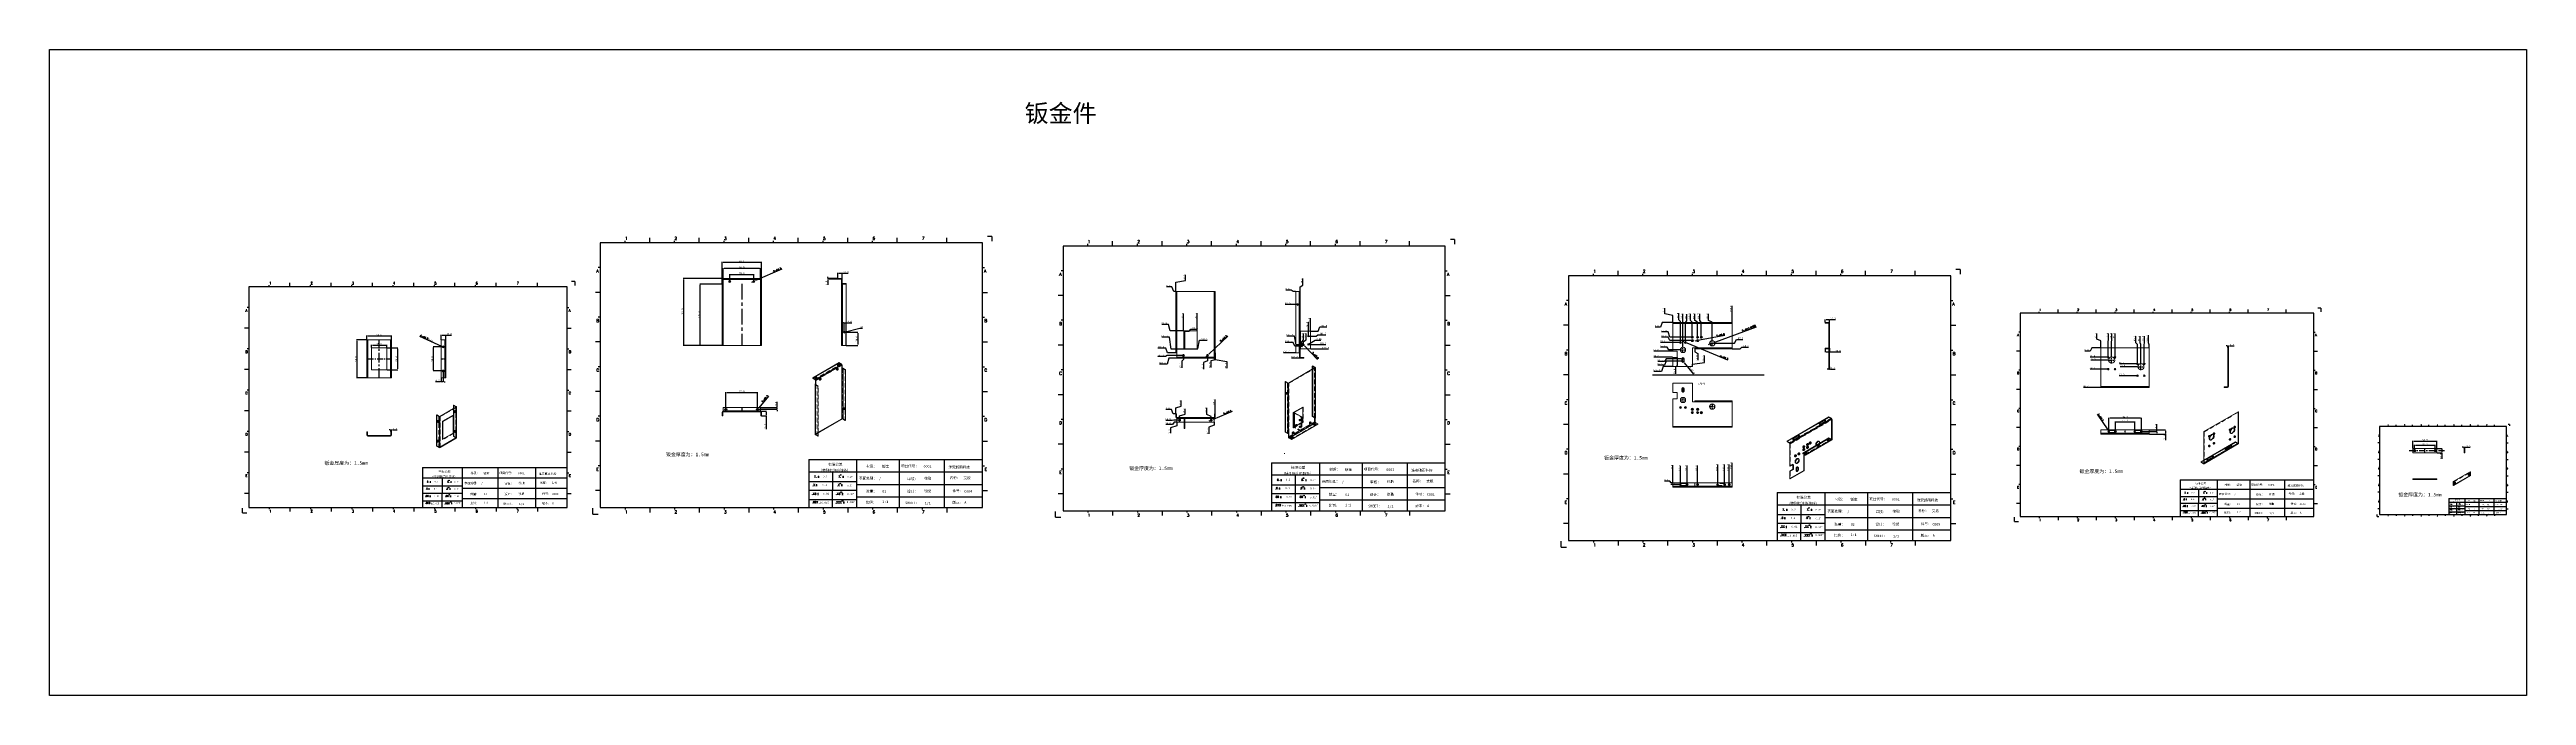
# Model space of a CAD drawing. Extents: x 83 to 30050, y -7164 to 695.
# Drawn here: x 767 to 6401, y -2053 to -586 of the extents above; entities that cross this region are included whole.
import ezdxf
from ezdxf.enums import TextEntityAlignment as Align

# ---------------------------------------------------------------- set-up
doc = ezdxf.new("R2010")
doc.units = 0
doc.header["$LTSCALE"] = 8
doc.header["$MEASUREMENT"] = 0
doc.header["$PDSIZE"] = 5
doc.linetypes.add('CENTER', pattern=[2, 1.25, -0.25, 0.25, -0.25])
doc.linetypes.add('HIDDEN', pattern=[1.905, 1.27, -0.635])
doc.layers.get('0').update_dxf_attribs({"linetype": 'CONTINUOUS'})
doc.layers.get('Defpoints').update_dxf_attribs({"linetype": 'CONTINUOUS'})
doc.layers.add('41', color=3, linetype='CONTINUOUS')
doc.layers.add('dim', color=82, linetype='CONTINUOUS', lineweight=9)
doc.layers.add('screw', color=33, linetype='CONTINUOUS', lineweight=13)
doc.styles.add('SIMPLEX', font='SIMPLEX')
doc.styles.get("Standard").update_dxf_attribs({"font": '', "height": 4})
doc.styles.add('TXT', font='txt.shx', dxfattribs={"bigfont": 'gbcbig.shx'})
doc.styles.get('Standard').set_extended_font_data('SimSun')
doc.dimstyles.new('ISO-25', dxfattribs={"dimtxt": 6, "dimasz": 2.5, "dimexe": 1.25, "dimexo": 0.625, "dimtad": 1, "dimdec": 1, "dimzin": 1, "dimdsep": 46, "dimtxsty": 'Standard', "dimcen": 2.5, "dimadec": 0, "dimazin": 0, "dimtm": 1e-09, "dimtfac": 1, "dimtdec": 1, "dimtmove": 0, "dimatfit": 3, "dimfxl": 1, "dimtolj": 1, "dimtzin": 0, "dimarcsym": 0})

# ---------------------------------------------------------------- blocks, each defined once
blk = doc.blocks.new('A$C0BB32EA6')
at = {"layer": '41'}
for p, q in [((51.1, 427.8), (51.1, 431)), ((90.2, 427.8), (90.2, 435.7)), ((129.3, 427.8), (129.3, 431)), ((129.3, 427.8), (129.3, 431)), ((129.3, 427.8), (129.3, 431)), ((168.4, 427.8), (168.4, 435.7)), ((168.4, 427.8), (168.4, 435.7)), ((168.4, 427.8), (168.4, 435.7)), ((207.5, 427.8), (207.5, 431)), ((207.5, 427.8), (207.5, 431)), ((246.6, 427.8), (246.6, 435.7)), ((246.6, 427.8), (246.6, 435.7)), ((285.7, 427.8), (285.7, 431)), ((324.8, 427.8), (324.8, 435.7)), ((363.9, 427.8), (363.9, 431)), ((403, 427.8), (403, 435.7)), ((442.1, 427.8), (442.1, 431)), ((481.1, 427.8), (481.1, 435.7)), ((559.3, 427.8), (559.3, 435.7)), ((615.6, 427.8), (12, 427.8)), ((12, 427.8), (12, 10.3)), ((615.6, 10.3), (615.6, 427.8)), ((12, 388.8), (8.9, 388.8)), ((615.6, 388.8), (618.8, 388.8)), ((12, 349.7), (4.2, 349.7)), ((615.6, 349.7), (623.5, 349.7)), ((12, 310.6), (8.9, 310.6)), ((615.6, 310.6), (618.8, 310.6)), ((12, 271.5), (4.2, 271.5)), ((615.6, 271.5), (623.5, 271.5)), ((12, 232.4), (8.9, 232.4)), ((615.6, 232.4), (618.8, 232.4)), ((12, 193.3), (4.2, 193.3)), ((615.6, 193.3), (623.5, 193.3)), ((12, 154.2), (8.9, 154.2)), ((615.6, 154.2), (618.8, 154.2)), ((12, 115.1), (4.2, 115.1)), ((341.3, 85.8), (615.6, 85.8)), ((341.3, 85.8), (341.3, 10.3)), ((416.9, 85.8), (416.9, 10.3)), ((484.2, 85.8), (484.2, 10.3)), ((555.4, 85.7), (555.4, 10.2)), ((615.6, 115.1), (623.5, 115.1)), ((12, 76), (8.9, 76)), ((615.6, 66.1), (341.3, 66.1)), ((341.3, 51.1), (416.9, 51.1)), ((378.9, 10), (379.1, 65.8)), ((615.6, 46.2), (416.9, 46.2)), ((615.6, 76), (618.8, 76)), ((12, 36.9), (4.2, 36.9)), ((12, 10.3), (615.6, 10.3)), ((51.1, 10.3), (51.1, 7.2)), ((90.2, 10.3), (90.2, 2.5)), ((129.3, 10.3), (129.3, 7.2)), ((168.4, 10.3), (168.4, 2.5)), ((207.5, 10.3), (207.5, 7.2)), ((246.6, 10.3), (246.6, 2.5)), ((285.7, 10.3), (285.7, 7.2)), ((324.8, 10.3), (324.8, 2.5)), ((326.3, 10.3), (401.9, 10.3)), ((341.3, 37.5), (401.1, 37.5)), ((341.3, 37.5), (416.9, 37.5)), ((341.3, 23), (401.9, 23)), ((341.3, 23), (401.9, 23)), ((341.3, 23), (401.9, 23)), ((341.3, 23), (401.9, 23)), ((341.3, 23), (401.9, 23)), ((341.3, 23), (416.9, 23)), ((363.9, 10.3), (363.9, 7.2)), ((403, 10.3), (403, 2.5)), ((615.6, 26.7), (416.9, 26.7)), ((442.1, 10.3), (442.1, 7.2)), ((481.1, 10.3), (481.1, 2.5)), ((520.2, 10.3), (520.2, 7.2)), ((559.3, 10.3), (559.3, 2.5)), ((615.6, 36.9), (623.5, 36.9))]:
    blk.add_line(p, q, dxfattribs=at)
at = {"layer": '41', "linetype": 'Continuous'}
for p, q in [((630.4, 437.9), (623.8, 437.9)), ((630.4, 437.9), (630.4, 430.6)), ((0, 0), (0, 9)), ((0, 0), (8.6, 0))]:
    blk.add_line(p, q, dxfattribs=at)
at = {"layer": '41'}
for centre in [(391.1, 48), (391.7, 61.6), (392.5, 34.5), (394.6, 20.8)]:
    blk.add_circle(centre, 0.516, dxfattribs=at)
at = {"layer": '41', "style": 'SIMPLEX'}
for s, height, p in [('1', 4.69, (51.1, 432.5)), ('2', 4.69, (129.3, 432.5)), ('3', 4.69, (207.5, 432.5)), ('4', 4.69, (285.7, 432.5)), ('5', 4.69, (363.9, 432.5)), ('6', 4.69, (442.1, 432.5)), ('7', 4.69, (520.2, 432.5)), ('A', 4.75, (5.8, 380.9)), ('A', 4.75, (618.3, 380.9)), ('B', 4.75, (5.8, 302.7)), ('B', 4.75, (618.7, 302.7)), ('C', 4.75, (5.8, 224.6)), ('C', 4.75, (618.7, 224.6)), ('D', 4.75, (5.8, 146.4)), ('D', 4.75, (618.7, 146.4)), ('E', 4.75, (5.8, 68.2)), ('.X', 3.28, (346.9, 44.2)), ('X.', 3.28, (349.8, 57.5)), ('%%p', 3.28, (352.1, 44.3)), ('%%p', 3.28, (355, 57.4)), ('.X', 3.28, (385.9, 44.2)), ('X.', 3.28, (388.2, 57.5)), ('%%p', 3.28, (391.8, 44.3)), ('%%p', 3.28, (394.1, 57.4)), ('E', 4.75, (618.9, 68.2)), ('1', 4.69, (51.1, 0.9)), ('2', 4.69, (129.3, 0.9)), ('3', 4.69, (207.5, 0.9)), ('4', 4.69, (285.7, 0.9)), ('.XX', 3.28, (346.2, 30.4)), ('%%p', 3.28, (354.4, 30.5)), ('5', 4.69, (363.9, 0.9)), ('.XXX', 3.28, (383.5, 16.8)), ('.XX', 3.28, (384.1, 30.4)), ('%%p', 3.28, (393, 30.5)), ('%%p', 3.28, (395.1, 17)), ('6', 4.69, (442.1, 0.9)), ('7', 4.69, (520.2, 0.9))]:
    blk.add_text(s, height=height, dxfattribs=at).set_placement(p)
at = {"layer": '41', "linetype": 'Continuous'}
for s, p in [('标准公差', (372.1, 76.4)), ('（特别标注的除外）', (356.9, 66.9)), ('表面处理：', (420.8, 54.5)), ('材质：', (432.4, 73.5)), ('项目代号：', (487, 73.7)), ('审核：', (496.9, 53.5)), ('淮安鹏雨科技', (562, 72)), ('名称：', (563.9, 55.2)), ('比例:', (431.2, 16.6)), ('数量：', (431.8, 33.9)), ('SHEET:', (493.9, 15.7)), ('设计：', (496.7, 33.7)), ('1/1', (524.5, 15.2)), ('版本:', (568.1, 16.2)), ('件号：', (568.3, 34.5))]:
    blk.add_text(s, height=4, dxfattribs=at).set_placement(p)
at = {"layer": '41'}
for s, p in [('0.1', (363.1, 44.4)), ('0.2', (363.8, 57.8)), ('0.2%%D', (402.1, 57.1)), ('0.1%%D', (402.1, 43.8)), ('0.02', (364.1, 30.6)), ('0.005%%D', (401.3, 17.2)), ('0.02%%D', (401.9, 29.9))]:
    blk.add_text(s, height=2.93, dxfattribs=at).set_placement(p)
at = {"layer": '41', "style": 'SIMPLEX'}
blk.add_text('.XXX', height=3.28, dxfattribs=at).set_placement((351.3, 18.9), align=Align.MIDDLE_CENTER)
at = {"layer": '41'}
blk.add_text('%%P0.005', height=2.93, dxfattribs=at).set_placement((364.9, 17.9), align=Align.MIDDLE_CENTER)
at = {"layer": '41', "linetype": 'Continuous'}
for tag, p in [('表面处理', (452.4, 54.1)), ('材质', (457.1, 73.1)), ('代号', (522.6, 73.3)), ('审核', (523.7, 54.3)), ('名称', (585.8, 55)), ('数量', (457.5, 33.7)), ('比例', (457.5, 17.3)), ('设计', (523.2, 34.1)), ('件号', (586.7, 33.9)), ('版本', (587.1, 16.2))]:
    blk.add_attdef(tag, p, '', height=4, dxfattribs=at)
blk = doc.blocks.new('*D244')
at = {"layer": 'Defpoints', "color": 0, "linetype": 'Continuous'}
for p in [(1544.6, -1236.2), (1488.6, -1245.5), (1544.6, -1245.5)]:
    blk.add_point(p, dxfattribs=at)
at = {"layer": 'dim', "color": 0, "linetype": 'Continuous', "lineweight": -2}
for p, q in [((1488.6, -1245), (1488.6, -1235.7)), ((1490.6, -1236.2), (1542.6, -1236.2)), ((1544.6, -1245), (1544.6, -1235.7))]:
    blk.add_line(p, q, dxfattribs=at)
at = {"layer": 'dim', "color": 0, "linetype": 'Continuous'}
for points in [[(1490.6, -1235.9), (1490.6, -1236.6), (1488.6, -1236.2)], [(1542.6, -1235.9), (1542.6, -1236.6), (1544.6, -1236.2)]]:
    blk.add_solid(points, dxfattribs=at)
at = {"layer": 'dim', "color": 0, "linetype": 'Continuous', "insert": (1516.6, -1233.7), "char_height": 4, "attachment_point": 5}
blk.add_mtext('\\A1;56.0', dxfattribs=at)
blk = doc.blocks.new('*D245')
at = {"layer": 'Defpoints', "color": 0, "linetype": 'Continuous'}
for p in [(1488.6, -1245.5), (1465.8, -1331.5), (1488.6, -1331.5)]:
    blk.add_point(p, dxfattribs=at)
at = {"layer": 'dim', "color": 0, "linetype": 'Continuous', "lineweight": -2}
for p, q in [((1488.1, -1245.5), (1465.3, -1245.5)), ((1465.8, -1247.5), (1465.8, -1329.5)), ((1488.1, -1331.5), (1465.3, -1331.5))]:
    blk.add_line(p, q, dxfattribs=at)
at = {"layer": 'dim', "color": 0, "linetype": 'Continuous'}
for points in [[(1465.5, -1247.5), (1466.1, -1247.5), (1465.8, -1245.5)], [(1465.5, -1329.5), (1466.1, -1329.5), (1465.8, -1331.5)]]:
    blk.add_solid(points, dxfattribs=at)
at = {"layer": 'dim', "color": 0, "linetype": 'Continuous', "insert": (1463.3, -1288.5), "char_height": 4, "attachment_point": 5, "rotation": 90}
blk.add_mtext('\\A1;86.0', dxfattribs=at)
blk = doc.blocks.new('*D246')
at = {"layer": 'Defpoints', "color": 0, "linetype": 'Continuous'}
for p in [(1499.1, -1263.5), (1534.1, -1257.1), (1534.1, -1263.5)]:
    blk.add_point(p, dxfattribs=at)
at = {"layer": 'dim', "color": 0, "linetype": 'Continuous', "lineweight": -2}
for p, q in [((1499.1, -1263), (1499.1, -1256.6)), ((1501.1, -1257.1), (1532.1, -1257.1)), ((1534.1, -1263), (1534.1, -1256.6))]:
    blk.add_line(p, q, dxfattribs=at)
at = {"layer": 'dim', "color": 0, "linetype": 'Continuous'}
for points in [[(1501.1, -1256.8), (1501.1, -1257.4), (1499.1, -1257.1)], [(1532.1, -1256.8), (1532.1, -1257.4), (1534.1, -1257.1)]]:
    blk.add_solid(points, dxfattribs=at)
at = {"layer": 'dim', "color": 0, "linetype": 'Continuous', "insert": (1516.6, -1254.6), "char_height": 4, "attachment_point": 5}
blk.add_mtext('\\A1;35.0', dxfattribs=at)
blk = doc.blocks.new('*D247')
at = {"layer": 'Defpoints', "color": 0, "linetype": 'Continuous'}
for p in [(1534.1, -1263.5), (1534.1, -1313.5), (1558.5, -1313.5)]:
    blk.add_point(p, dxfattribs=at)
at = {"layer": 'dim', "color": 0, "linetype": 'Continuous', "lineweight": -2}
for p, q in [((1534.6, -1263.5), (1559, -1263.5)), ((1558.5, -1265.5), (1558.5, -1311.5)), ((1534.6, -1313.5), (1559, -1313.5))]:
    blk.add_line(p, q, dxfattribs=at)
at = {"layer": 'dim', "color": 0, "linetype": 'Continuous'}
for points in [[(1558.2, -1265.5), (1558.8, -1265.5), (1558.5, -1263.5)], [(1558.2, -1311.5), (1558.8, -1311.5), (1558.5, -1313.5)]]:
    blk.add_solid(points, dxfattribs=at)
at = {"layer": 'dim', "color": 0, "linetype": 'Continuous', "insert": (1556, -1288.5), "char_height": 4, "attachment_point": 5, "rotation": 90}
blk.add_mtext('\\A1;50.0', dxfattribs=at)
blk = doc.blocks.new('*D248')
at = {"layer": 'Defpoints', "color": 0, "linetype": 'Continuous'}
for p in [(1667.8, -1234.4), (1657.8, -1245.5), (1667.8, -1245.5)]:
    blk.add_point(p, dxfattribs=at)
at = {"layer": 'dim', "color": 0, "linetype": 'Continuous', "lineweight": -2}
for p, q in [((1657.8, -1245), (1657.8, -1233.9)), ((1659.8, -1234.4), (1665.8, -1234.4)), ((1667.8, -1245), (1667.8, -1233.9)), ((1667.8, -1234.4), (1681.3, -1234.4))]:
    blk.add_line(p, q, dxfattribs=at)
at = {"layer": 'dim', "color": 0, "linetype": 'Continuous'}
for points in [[(1659.8, -1234.1), (1659.8, -1234.8), (1657.8, -1234.4)], [(1665.8, -1234.1), (1665.8, -1234.8), (1667.8, -1234.4)]]:
    blk.add_solid(points, dxfattribs=at)
at = {"layer": 'dim', "color": 0, "linetype": 'Continuous', "insert": (1675.6, -1231.9), "char_height": 4, "attachment_point": 5}
blk.add_mtext('\\A1;10.0', dxfattribs=at)
blk = doc.blocks.new('*D249')
at = {"layer": 'Defpoints', "color": 0, "linetype": 'Continuous'}
for p in [(1660.1, -1261), (1639.6, -1316), (1660.1, -1316)]:
    blk.add_point(p, dxfattribs=at)
at = {"layer": 'dim', "color": 0, "linetype": 'Continuous', "lineweight": -2}
for p, q in [((1659.6, -1261), (1639.1, -1261)), ((1639.6, -1263), (1639.6, -1314)), ((1659.6, -1316), (1639.1, -1316))]:
    blk.add_line(p, q, dxfattribs=at)
at = {"layer": 'dim', "color": 0, "linetype": 'Continuous'}
for points in [[(1639.3, -1263), (1640, -1263), (1639.6, -1261)], [(1639.3, -1314), (1640, -1314), (1639.6, -1316)]]:
    blk.add_solid(points, dxfattribs=at)
at = {"layer": 'dim', "color": 0, "linetype": 'Continuous', "insert": (1637.1, -1288.5), "char_height": 4, "attachment_point": 5, "rotation": 90}
blk.add_mtext('\\A1;55.0', dxfattribs=at)
blk = doc.blocks.new('*D250')
at = {"layer": 'Defpoints', "color": 0, "linetype": 'Continuous'}
for p in [(1657.8, -1331.5), (1657.8, -1340.4), (1662.3, -1318.3)]:
    blk.add_point(p, dxfattribs=at)
at = {"layer": 'dim', "color": 0, "linetype": 'Continuous', "lineweight": -2}
for p, q in [((1655.8, -1340.4), (1644.9, -1340.4)), ((1657.8, -1332), (1657.8, -1340.9)), ((1662.3, -1340.4), (1657.8, -1340.4)), ((1662.3, -1318.8), (1662.3, -1340.9)), ((1664.3, -1340.4), (1666.3, -1340.4))]:
    blk.add_line(p, q, dxfattribs=at)
at = {"layer": 'dim', "color": 0, "linetype": 'Continuous'}
for points in [[(1655.8, -1340), (1655.8, -1340.7), (1657.8, -1340.4)], [(1664.3, -1340), (1664.3, -1340.7), (1662.3, -1340.4)]]:
    blk.add_solid(points, dxfattribs=at)
at = {"layer": 'dim', "color": 0, "linetype": 'Continuous', "insert": (1649.4, -1337.9), "char_height": 4, "attachment_point": 5}
blk.add_mtext('\\A1;4.5', dxfattribs=at)
blk = doc.blocks.new('*D251')
at = {"layer": 'Defpoints', "color": 0, "linetype": 'Continuous'}
for p in [(1660.3, -1260.1), (1664.4, -1261.9)]:
    blk.add_point(p, dxfattribs=at)
at = {"layer": 'dim', "color": 0, "linetype": 'Continuous', "lineweight": -2}
for p, q in [((1608.1, -1236.9), (1658.5, -1259.3)), ((1664.4, -1261.9), (1660.3, -1260.1)), ((1666.2, -1262.8), (1668.1, -1263.6))]:
    blk.add_line(p, q, dxfattribs=at)
at = {"layer": 'dim', "color": 0, "linetype": 'Continuous'}
for points in [[(1658.6, -1259), (1658.3, -1259.6), (1660.3, -1260.1)], [(1666.4, -1262.5), (1666.1, -1263.1), (1664.4, -1261.9)]]:
    blk.add_solid(points, dxfattribs=at)
at = {"layer": 'dim', "color": 0, "linetype": 'Continuous', "insert": (1624.4, -1241.5), "char_height": 4, "attachment_point": 5, "rotation": 336.0473}
blk.add_mtext('\\A1;{\\Ftxt,bigfont|c134;4-∅4.5}thru', dxfattribs=at)
blk = doc.blocks.new('*D252')
at = {"layer": 'Defpoints', "color": 0, "linetype": 'Continuous'}
for p in [(1543.1, -1454.1), (1544.6, -1449.6), (1544.6, -1454.1)]:
    blk.add_point(p, dxfattribs=at)
at = {"layer": 'dim', "color": 0, "linetype": 'Continuous', "lineweight": -2}
for p, q in [((1541.1, -1449.6), (1539.1, -1449.6)), ((1543.1, -1453.6), (1543.1, -1449.1)), ((1543.1, -1449.6), (1544.6, -1449.6)), ((1544.6, -1453.6), (1544.6, -1449.1)), ((1546.6, -1449.6), (1557.1, -1449.6))]:
    blk.add_line(p, q, dxfattribs=at)
at = {"layer": 'dim', "color": 0, "linetype": 'Continuous'}
for points in [[(1541.1, -1449.2), (1541.1, -1449.9), (1543.1, -1449.6)], [(1546.6, -1449.2), (1546.6, -1449.9), (1544.6, -1449.6)]]:
    blk.add_solid(points, dxfattribs=at)
at = {"layer": 'dim', "color": 0, "linetype": 'Continuous', "insert": (1552.9, -1447.1), "char_height": 4, "attachment_point": 5}
blk.add_mtext('\\A1;1.5', dxfattribs=at)
blk = doc.blocks.new('*D253')
at = {"layer": 'Defpoints', "color": 0, "linetype": 'Continuous'}
for p in [(2299, -1106), (2383.6, -1082.6), (2383.6, -1106)]:
    blk.add_point(p, dxfattribs=at)
at = {"layer": 'dim', "color": 0, "linetype": 'Continuous', "lineweight": -2}
for p, q in [((2299, -1105.5), (2299, -1082.1)), ((2301, -1082.6), (2381.6, -1082.6)), ((2383.6, -1105.5), (2383.6, -1082.1))]:
    blk.add_line(p, q, dxfattribs=at)
at = {"layer": 'dim', "color": 0, "linetype": 'Continuous'}
for points in [[(2301, -1082.3), (2301, -1082.9), (2299, -1082.6)], [(2381.6, -1082.3), (2381.6, -1082.9), (2383.6, -1082.6)]]:
    blk.add_solid(points, dxfattribs=at)
at = {"layer": 'dim', "color": 0, "linetype": 'Continuous', "insert": (2341.3, -1080.1), "char_height": 4, "attachment_point": 5}
blk.add_mtext('\\A1;84.6', dxfattribs=at)
blk = doc.blocks.new('*D254')
at = {"layer": 'Defpoints', "color": 0, "linetype": 'Continuous'}
for p in [(2313.8, -1110.3), (2368.8, -1096.5), (2368.8, -1110.1)]:
    blk.add_point(p, dxfattribs=at)
at = {"layer": 'dim', "color": 0, "linetype": 'Continuous', "lineweight": -2}
for p, q in [((2313.8, -1109.8), (2313.8, -1096)), ((2315.8, -1096.5), (2366.8, -1096.5)), ((2368.8, -1109.6), (2368.8, -1096))]:
    blk.add_line(p, q, dxfattribs=at)
at = {"layer": 'dim', "color": 0, "linetype": 'Continuous'}
for points in [[(2315.8, -1096.2), (2315.8, -1096.8), (2313.8, -1096.5)], [(2366.8, -1096.2), (2366.8, -1096.8), (2368.8, -1096.5)]]:
    blk.add_solid(points, dxfattribs=at)
at = {"layer": 'dim', "color": 0, "linetype": 'Continuous', "insert": (2341.4, -1094), "char_height": 4, "attachment_point": 5}
blk.add_mtext('\\A1;55.0', dxfattribs=at)
blk = doc.blocks.new('*D255')
at = {"layer": 'Defpoints', "color": 0, "linetype": 'Continuous'}
for p in [(2385.9, -1068.8), (2296.8, -1118.6), (2385.9, -1117)]:
    blk.add_point(p, dxfattribs=at)
at = {"layer": 'dim', "color": 0, "linetype": 'Continuous', "lineweight": -2}
for p, q in [((2296.8, -1118.1), (2296.8, -1068.3)), ((2298.8, -1068.8), (2383.9, -1068.8)), ((2385.9, -1116.5), (2385.9, -1068.3))]:
    blk.add_line(p, q, dxfattribs=at)
at = {"layer": 'dim', "color": 0, "linetype": 'Continuous'}
for points in [[(2298.8, -1068.5), (2298.8, -1069.1), (2296.8, -1068.8)], [(2383.9, -1068.5), (2383.9, -1069.1), (2385.9, -1068.8)]]:
    blk.add_solid(points, dxfattribs=at)
at = {"layer": 'dim', "color": 0, "linetype": 'Continuous', "insert": (2341.3, -1066.3), "char_height": 4, "attachment_point": 5}
blk.add_mtext('\\A1;89.1', dxfattribs=at)
blk = doc.blocks.new('*D256')
at = {"layer": 'Defpoints', "color": 0, "linetype": 'Continuous'}
for p in [(2246.6, -1118.6), (2296.8, -1118.6), (2298.3, -1258)]:
    blk.add_point(p, dxfattribs=at)
at = {"layer": 'dim', "color": 0, "linetype": 'Continuous', "lineweight": -2}
for p, q in [((2296.3, -1118.6), (2246.1, -1118.6)), ((2246.6, -1256), (2246.6, -1120.6)), ((2297.8, -1258), (2246.1, -1258))]:
    blk.add_line(p, q, dxfattribs=at)
at = {"layer": 'dim', "color": 0, "linetype": 'Continuous'}
for points in [[(2246.3, -1120.6), (2247, -1120.6), (2246.6, -1118.6)], [(2246.3, -1256), (2247, -1256), (2246.6, -1258)]]:
    blk.add_solid(points, dxfattribs=at)
at = {"layer": 'dim', "color": 0, "linetype": 'Continuous', "insert": (2244.1, -1188.3), "char_height": 4, "attachment_point": 5, "rotation": 90}
blk.add_mtext('\\A1;139.4', dxfattribs=at)
blk = doc.blocks.new('*D257')
at = {"layer": 'Defpoints', "color": 0, "linetype": 'Continuous'}
for p in [(2299, -1106), (2208.5, -1258), (2296.8, -1258)]:
    blk.add_point(p, dxfattribs=at)
at = {"layer": 'dim', "color": 0, "linetype": 'Continuous', "lineweight": -2}
for p, q in [((2298.5, -1106), (2208, -1106)), ((2208.5, -1108), (2208.5, -1256)), ((2296.3, -1258), (2208, -1258))]:
    blk.add_line(p, q, dxfattribs=at)
at = {"layer": 'dim', "color": 0, "linetype": 'Continuous'}
for points in [[(2208.2, -1108), (2208.9, -1108), (2208.5, -1106)], [(2208.2, -1256), (2208.9, -1256), (2208.5, -1258)]]:
    blk.add_solid(points, dxfattribs=at)
at = {"layer": 'dim', "color": 0, "linetype": 'Continuous', "insert": (2206, -1182), "char_height": 4, "attachment_point": 5, "rotation": 90}
blk.add_mtext('\\A1;152.0', dxfattribs=at)
blk = doc.blocks.new('*D258')
at = {"layer": 'Defpoints', "color": 0, "linetype": 'Continuous'}
for p in [(2366.8, -1113.4), (2370.9, -1111.6)]:
    blk.add_point(p, dxfattribs=at)
at = {"layer": 'dim', "color": 0, "linetype": 'Continuous', "lineweight": -2}
for p, q in [((2364.9, -1114.3), (2363.1, -1115.1)), ((2366.8, -1113.4), (2370.9, -1111.6)), ((2432.1, -1084.5), (2372.7, -1110.8))]:
    blk.add_line(p, q, dxfattribs=at)
at = {"layer": 'dim', "color": 0, "linetype": 'Continuous'}
for points in [[(2364.8, -1114), (2365.1, -1114.6), (2366.8, -1113.4)], [(2372.6, -1110.5), (2372.8, -1111.1), (2370.9, -1111.6)]]:
    blk.add_solid(points, dxfattribs=at)
at = {"layer": 'dim', "color": 0, "linetype": 'Continuous', "insert": (2420.4, -1087), "char_height": 4, "attachment_point": 5, "rotation": 23.8871}
blk.add_mtext('\\A1;{\\Ftxt,bigfont|c134; 2-∅4.5}', dxfattribs=at)
blk = doc.blocks.new('screw_m4_l')
at = {"layer": 'screw', "color": 1, "linetype": 'CENTER', "ltscale": 0.254}
for p, q in [((-2.2, 0), (2.2, 0)), ((0, -2.2), (0, 2.2))]:
    blk.add_line(p, q, dxfattribs=at)
at = {"layer": 'screw', "color": 33, "linetype": 'Continuous'}
blk.add_circle((0, 0), 1.65, dxfattribs=at)
at = {"layer": 'screw', "color": 92, "linetype": 'Continuous'}
blk.add_arc((0, 0), 2, 270, 180, dxfattribs=at)
at = {"layer": 'screw', "color": 6, "linetype": 'Continuous', "style": 'TXT'}
blk.add_text('M4', height=0.8, dxfattribs=at).set_placement((-0.68, -1))
blk = doc.blocks.new('*D259')
at = {"layer": 'Defpoints', "color": 0, "linetype": 'Continuous'}
for p in [(2375.9, -1404.8), (2378.8, -1401.4)]:
    blk.add_point(p, dxfattribs=at)
at = {"layer": 'dim', "color": 0, "linetype": 'Continuous', "lineweight": -2}
for p, q in [((2374.6, -1406.4), (2373.3, -1407.9)), ((2375.9, -1404.8), (2378.8, -1401.4)), ((2402.3, -1373.2), (2380, -1399.8))]:
    blk.add_line(p, q, dxfattribs=at)
at = {"layer": 'dim', "color": 0, "linetype": 'Continuous'}
for points in [[(2374.3, -1406.1), (2374.8, -1406.6), (2375.9, -1404.8)], [(2379.8, -1399.6), (2380.3, -1400), (2378.8, -1401.4)]]:
    blk.add_solid(points, dxfattribs=at)
at = {"layer": 'dim', "color": 0, "linetype": 'Continuous', "insert": (2392.9, -1380.6), "char_height": 4, "attachment_point": 5, "rotation": 50.091}
blk.add_mtext('\\A1;{\\Ftxt,bigfont|c134; 2-∅4.5}', dxfattribs=at)
blk = doc.blocks.new('*D260')
at = {"layer": 'Defpoints', "color": 0, "linetype": 'Continuous'}
for p in [(2305.3, -1400.6), (2377.3, -1364.5), (2377.3, -1400.8)]:
    blk.add_point(p, dxfattribs=at)
at = {"layer": 'dim', "color": 0, "linetype": 'Continuous', "lineweight": -2}
for p, q in [((2305.3, -1400.1), (2305.3, -1364)), ((2307.3, -1364.5), (2375.3, -1364.5)), ((2377.3, -1400.3), (2377.3, -1364))]:
    blk.add_line(p, q, dxfattribs=at)
at = {"layer": 'dim', "color": 0, "linetype": 'Continuous'}
for points in [[(2307.3, -1364.2), (2307.3, -1364.8), (2305.3, -1364.5)], [(2375.3, -1364.2), (2375.3, -1364.8), (2377.3, -1364.5)]]:
    blk.add_solid(points, dxfattribs=at)
at = {"layer": 'dim', "color": 0, "linetype": 'Continuous', "insert": (2341.3, -1362), "char_height": 4, "attachment_point": 5}
blk.add_mtext('\\A1;72.0', dxfattribs=at)
blk = doc.blocks.new('*D261')
at = {"layer": 'Defpoints', "color": 0, "linetype": 'Continuous'}
for p in [(2379.6, -1403.1), (2383.6, -1399.1), (2421.6, -1399.1)]:
    blk.add_point(p, dxfattribs=at)
at = {"layer": 'dim', "color": 0, "linetype": 'Continuous', "lineweight": -2}
for p, q in [((2380.1, -1403.1), (2422.1, -1403.1)), ((2384.1, -1399.1), (2422.1, -1399.1)), ((2421.6, -1397.1), (2421.6, -1386)), ((2421.6, -1403.1), (2421.6, -1399.1)), ((2421.6, -1405.1), (2421.6, -1407.1))]:
    blk.add_line(p, q, dxfattribs=at)
at = {"layer": 'dim', "color": 0, "linetype": 'Continuous'}
for points in [[(2421.3, -1397.1), (2421.9, -1397.1), (2421.6, -1399.1)], [(2421.3, -1405.1), (2421.9, -1405.1), (2421.6, -1403.1)]]:
    blk.add_solid(points, dxfattribs=at)
at = {"layer": 'dim', "color": 0, "linetype": 'Continuous', "insert": (2419.1, -1390.6), "char_height": 4, "attachment_point": 5, "rotation": 90}
blk.add_mtext('\\A1;4.0', dxfattribs=at)
blk = doc.blocks.new('*D262')
at = {"layer": 'Defpoints', "color": 0, "linetype": 'Continuous'}
for p in [(2559.9, -1106), (2569.9, -1093.9), (2569.9, -1108.3)]:
    blk.add_point(p, dxfattribs=at)
at = {"layer": 'dim', "color": 0, "linetype": 'Continuous', "lineweight": -2}
for p, q in [((2559.9, -1105.5), (2559.9, -1093.4)), ((2561.9, -1093.9), (2567.9, -1093.9)), ((2569.9, -1107.8), (2569.9, -1093.4)), ((2569.9, -1093.9), (2583.4, -1093.9))]:
    blk.add_line(p, q, dxfattribs=at)
at = {"layer": 'dim', "color": 0, "linetype": 'Continuous'}
for points in [[(2561.9, -1093.6), (2561.9, -1094.3), (2559.9, -1093.9)], [(2567.9, -1093.6), (2567.9, -1094.3), (2569.9, -1093.9)]]:
    blk.add_solid(points, dxfattribs=at)
at = {"layer": 'dim', "color": 0, "linetype": 'Continuous', "insert": (2577.7, -1091.4), "char_height": 4, "attachment_point": 5}
blk.add_mtext('\\A1;10.0', dxfattribs=at)
blk = doc.blocks.new('*D263')
at = {"layer": 'Defpoints', "color": 0, "linetype": 'Continuous'}
for p in [(2383.6, -1407.6), (2397, -1407.6), (2385.9, -1417.6)]:
    blk.add_point(p, dxfattribs=at)
at = {"layer": 'dim', "color": 0, "linetype": 'Continuous', "lineweight": -2}
for p, q in [((2384.1, -1407.6), (2397.5, -1407.6)), ((2386.4, -1417.6), (2397.5, -1417.6)), ((2397, -1409.6), (2397, -1415.6)), ((2397, -1417.6), (2397, -1448.2))]:
    blk.add_line(p, q, dxfattribs=at)
at = {"layer": 'dim', "color": 0, "linetype": 'Continuous'}
for points in [[(2396.6, -1409.6), (2397.3, -1409.6), (2397, -1407.6)], [(2396.6, -1415.6), (2397.3, -1415.6), (2397, -1417.6)]]:
    blk.add_solid(points, dxfattribs=at)
at = {"layer": 'dim', "color": 0, "linetype": 'Continuous', "insert": (2394.5, -1442.5), "char_height": 4, "attachment_point": 5, "rotation": 90}
blk.add_mtext('\\A1;10.0', dxfattribs=at)
blk = doc.blocks.new('*D264')
at = {"layer": 'Defpoints', "color": 0, "linetype": 'Continuous'}
for p in [(2576.6, -1228), (2578.4, -1258), (2604.9, -1258)]:
    blk.add_point(p, dxfattribs=at)
at = {"layer": 'dim', "color": 0, "linetype": 'Continuous', "lineweight": -2}
for p, q in [((2577.1, -1228), (2605.4, -1228)), ((2604.9, -1230), (2604.9, -1256)), ((2578.9, -1258), (2605.4, -1258))]:
    blk.add_line(p, q, dxfattribs=at)
at = {"layer": 'dim', "color": 0, "linetype": 'Continuous'}
for points in [[(2604.6, -1230), (2605.3, -1230), (2604.9, -1228)], [(2604.6, -1256), (2605.3, -1256), (2604.9, -1258)]]:
    blk.add_solid(points, dxfattribs=at)
at = {"layer": 'dim', "color": 0, "linetype": 'Continuous', "insert": (2602.4, -1243), "char_height": 4, "attachment_point": 5, "rotation": 90}
blk.add_mtext('\\A1;30.0', dxfattribs=at)
blk = doc.blocks.new('*D265')
at = {"layer": 'Defpoints', "color": 0, "linetype": 'Continuous'}
for p in [(2574.4, -1230.2), (2578.4, -1206.3), (2578.4, -1258)]:
    blk.add_point(p, dxfattribs=at)
at = {"layer": 'dim', "color": 0, "linetype": 'Continuous', "lineweight": -2}
for p, q in [((2572.4, -1206.3), (2570.4, -1206.3)), ((2574.4, -1229.7), (2574.4, -1205.8)), ((2574.4, -1206.3), (2578.4, -1206.3)), ((2578.4, -1257.5), (2578.4, -1205.8)), ((2580.4, -1206.3), (2591.5, -1206.3))]:
    blk.add_line(p, q, dxfattribs=at)
at = {"layer": 'dim', "color": 0, "linetype": 'Continuous'}
for points in [[(2572.4, -1205.9), (2572.4, -1206.6), (2574.4, -1206.3)], [(2580.4, -1205.9), (2580.4, -1206.6), (2578.4, -1206.3)]]:
    blk.add_solid(points, dxfattribs=at)
at = {"layer": 'dim', "color": 0, "linetype": 'Continuous', "insert": (2587, -1203.8), "char_height": 4, "attachment_point": 5}
blk.add_mtext('\\A1;4.0', dxfattribs=at)
blk = doc.blocks.new('*D266')
at = {"layer": 'Defpoints', "color": 0, "linetype": 'Continuous'}
for p in [(2536.7, -1107.5), (2559.9, -1106), (2559.9, -1107.5)]:
    blk.add_point(p, dxfattribs=at)
at = {"layer": 'dim', "color": 0, "linetype": 'Continuous', "lineweight": -2}
for p, q in [((2559.4, -1106), (2536.2, -1106)), ((2559.4, -1107.5), (2536.2, -1107.5)), ((2536.7, -1104), (2536.7, -1102)), ((2536.7, -1106), (2536.7, -1107.5)), ((2536.7, -1109.5), (2536.7, -1120.1))]:
    blk.add_line(p, q, dxfattribs=at)
at = {"layer": 'dim', "color": 0, "linetype": 'Continuous'}
for points in [[(2536.4, -1104), (2537, -1104), (2536.7, -1106)], [(2536.4, -1109.5), (2537, -1109.5), (2536.7, -1107.5)]]:
    blk.add_solid(points, dxfattribs=at)
at = {"layer": 'dim', "color": 0, "linetype": 'Continuous', "insert": (2534.2, -1115.8), "char_height": 4, "attachment_point": 5, "rotation": 90}
blk.add_mtext('\\A1;1.5', dxfattribs=at)
blk = doc.blocks.new('*D267')
at = {"layer": 'Defpoints', "color": 0, "linetype": 'Continuous'}
for p in [(4440.5, -1182), (4459.1, -1206), (4459.1, -1206)]:
    blk.add_point(p, dxfattribs=at)
at = {"layer": 'dim', "color": 0, "linetype": 'Continuous', "lineweight": -2}
for p, q in [((4440.5, -1186), (4440.5, -1173.5)), ((4459.1, -1190), (4440.5, -1186)), ((4459.1, -1205.5), (4459.1, -1190))]:
    blk.add_line(p, q, dxfattribs=at)
at = {"layer": 'dim', "color": 0, "linetype": 'Continuous', "insert": (4438, -1177.5), "char_height": 4, "attachment_point": 5, "rotation": 90}
blk.add_mtext('\\A1;0.0', dxfattribs=at)
blk = doc.blocks.new('*D268')
at = {"layer": 'Defpoints', "color": 0, "linetype": 'Continuous'}
for p in [(4459.1, -1206), (4473, -1195.9), (4476.6, -1248.7)]:
    blk.add_point(p, dxfattribs=at)
at = {"layer": 'dim', "color": 0, "linetype": 'Continuous', "lineweight": -2}
for p, q in [((4473, -1199.9), (4473, -1185)), ((4476.6, -1203.9), (4473, -1199.9)), ((4476.6, -1248.2), (4476.6, -1203.9))]:
    blk.add_line(p, q, dxfattribs=at)
at = {"layer": 'dim', "color": 0, "linetype": 'Continuous', "insert": (4470.5, -1190.2), "char_height": 4, "attachment_point": 5, "rotation": 90}
blk.add_mtext('\\A1;17.5', dxfattribs=at)
blk = doc.blocks.new('*D269')
at = {"layer": 'Defpoints', "color": 0, "linetype": 'Continuous'}
for p in [(4459.1, -1206), (4490.9, -1197.9), (4487.6, -1248.7)]:
    blk.add_point(p, dxfattribs=at)
at = {"layer": 'dim', "color": 0, "linetype": 'Continuous', "lineweight": -2}
for p, q in [((4487.6, -1205.9), (4490.9, -1201.9)), ((4487.6, -1248.2), (4487.6, -1205.9)), ((4490.9, -1201.9), (4490.9, -1186.7))]:
    blk.add_line(p, q, dxfattribs=at)
at = {"layer": 'dim', "color": 0, "linetype": 'Continuous', "insert": (4488.4, -1192.1), "char_height": 4, "attachment_point": 5, "rotation": 90}
blk.add_mtext('\\A1;28.5', dxfattribs=at)
blk = doc.blocks.new('*D270')
at = {"layer": 'Defpoints', "color": 0, "linetype": 'Continuous'}
for p in [(4459.1, -1206), (4499.3, -1197.4), (4503.3, -1236.9)]:
    blk.add_point(p, dxfattribs=at)
at = {"layer": 'dim', "color": 0, "linetype": 'Continuous', "lineweight": -2}
for p, q in [((4499.3, -1201.4), (4499.3, -1186)), ((4503.3, -1205.4), (4499.3, -1201.4)), ((4503.3, -1236.4), (4503.3, -1205.4))]:
    blk.add_line(p, q, dxfattribs=at)
at = {"layer": 'dim', "color": 0, "linetype": 'Continuous', "insert": (4496.8, -1191.5), "char_height": 4, "attachment_point": 5, "rotation": 90}
blk.add_mtext('\\A1;44.2', dxfattribs=at)
blk = doc.blocks.new('*D271')
at = {"layer": 'Defpoints', "color": 0, "linetype": 'Continuous'}
for p in [(4459.1, -1206), (4509.3, -1197.3), (4515.3, -1237.2)]:
    blk.add_point(p, dxfattribs=at)
at = {"layer": 'dim', "color": 0, "linetype": 'Continuous', "lineweight": -2}
for p, q in [((4509.3, -1201.3), (4509.3, -1186.1)), ((4515.3, -1205.3), (4509.3, -1201.3)), ((4515.3, -1236.7), (4515.3, -1205.3))]:
    blk.add_line(p, q, dxfattribs=at)
at = {"layer": 'dim', "color": 0, "linetype": 'Continuous', "insert": (4506.8, -1191.5), "char_height": 4, "attachment_point": 5, "rotation": 90}
blk.add_mtext('\\A1;56.2', dxfattribs=at)
blk = doc.blocks.new('*D272')
at = {"layer": 'Defpoints', "color": 0, "linetype": 'Continuous'}
for p in [(4459.1, -1206), (4520.1, -1197.1), (4523.8, -1236.5)]:
    blk.add_point(p, dxfattribs=at)
at = {"layer": 'dim', "color": 0, "linetype": 'Continuous', "lineweight": -2}
for p, q in [((4520.1, -1201.1), (4520.1, -1185.9)), ((4523.8, -1205.1), (4520.1, -1201.1)), ((4523.8, -1236), (4523.8, -1205.1))]:
    blk.add_line(p, q, dxfattribs=at)
at = {"layer": 'dim', "color": 0, "linetype": 'Continuous', "insert": (4517.6, -1191.3), "char_height": 4, "attachment_point": 5, "rotation": 90}
blk.add_mtext('\\A1;64.7', dxfattribs=at)
blk = doc.blocks.new('*D273')
at = {"layer": 'Defpoints', "color": 0, "linetype": 'Continuous'}
for p in [(4459.1, -1206), (4540.4, -1197.3), (4548.7, -1247.1)]:
    blk.add_point(p, dxfattribs=at)
at = {"layer": 'dim', "color": 0, "linetype": 'Continuous', "lineweight": -2}
for p, q in [((4540.4, -1201.3), (4540.4, -1185.9)), ((4548.7, -1205.3), (4540.4, -1201.3)), ((4548.7, -1246.6), (4548.7, -1205.3))]:
    blk.add_line(p, q, dxfattribs=at)
at = {"layer": 'dim', "color": 0, "linetype": 'Continuous', "insert": (4537.9, -1191.4), "char_height": 4, "attachment_point": 5, "rotation": 90}
blk.add_mtext('\\A1;89.6', dxfattribs=at)
blk = doc.blocks.new('*D274')
at = {"layer": 'Defpoints', "color": 0, "linetype": 'Continuous'}
for p in [(4593.7, -1182), (4459.1, -1206), (4593.7, -1206)]:
    blk.add_point(p, dxfattribs=at)
at = {"layer": 'dim', "color": 0, "linetype": 'Continuous', "lineweight": -2}
blk.add_line((4593.7, -1205.5), (4593.7, -1168.2), dxfattribs=at)
at = {"layer": 'dim', "color": 0, "linetype": 'Continuous', "insert": (4591.2, -1174.9), "char_height": 4, "attachment_point": 5, "rotation": 90}
blk.add_mtext('\\A1;134.6', dxfattribs=at)
blk = doc.blocks.new('*D275')
at = {"layer": 'Defpoints', "color": 0, "linetype": 'Continuous'}
for p in [(4459.1, -1206), (4481.6, -1197.3), (4482.1, -1261.5)]:
    blk.add_point(p, dxfattribs=at)
at = {"layer": 'dim', "color": 0, "linetype": 'Continuous', "lineweight": -2}
for p, q in [((4481.6, -1201.3), (4481.6, -1186)), ((4482.1, -1205.3), (4481.6, -1201.3)), ((4482.1, -1261), (4482.1, -1205.3))]:
    blk.add_line(p, q, dxfattribs=at)
at = {"layer": 'dim', "color": 0, "linetype": 'Continuous', "insert": (4479.1, -1191.4), "char_height": 4, "attachment_point": 5, "rotation": 90}
blk.add_mtext('\\A1;23.0', dxfattribs=at)
blk = doc.blocks.new('*D276')
at = {"layer": 'Defpoints', "color": 0, "linetype": 'Continuous'}
for p in [(4459.1, -1206), (4469.1, -1285), (4465.2, -1311.6)]:
    blk.add_point(p, dxfattribs=at)
at = {"layer": 'dim', "color": 0, "linetype": 'Continuous', "lineweight": -2}
for p, q in [((4469.1, -1285.5), (4469.1, -1303.6)), ((4469.1, -1303.6), (4465.2, -1307.6)), ((4465.2, -1307.6), (4465.2, -1322.5))]:
    blk.add_line(p, q, dxfattribs=at)
at = {"layer": 'dim', "color": 0, "linetype": 'Continuous', "insert": (4462.7, -1317.3), "char_height": 4, "attachment_point": 5, "rotation": 90}
blk.add_mtext('\\A1;10.0', dxfattribs=at)
blk = doc.blocks.new('*D277')
at = {"layer": 'Defpoints', "color": 0, "linetype": 'Continuous'}
for p in [(4459.1, -1206), (4531.1, -1292.6), (4504.1, -1306)]:
    blk.add_point(p, dxfattribs=at)
at = {"layer": 'dim', "color": 0, "linetype": 'Continuous', "lineweight": -2}
for p, q in [((4531.1, -1296.6), (4531.1, -1281.2)), ((4504.1, -1300.6), (4531.1, -1296.6)), ((4504.1, -1305.5), (4504.1, -1300.6))]:
    blk.add_line(p, q, dxfattribs=at)
at = {"layer": 'dim', "color": 0, "linetype": 'Continuous', "insert": (4528.6, -1286.6), "char_height": 4, "attachment_point": 5, "rotation": 90}
blk.add_mtext('\\A1;45.0', dxfattribs=at)
blk = doc.blocks.new('*D278')
at = {"layer": 'Defpoints', "color": 0, "linetype": 'Continuous'}
for p in [(4427, -1216.6), (4459.1, -1206), (4459.1, -1206)]:
    blk.add_point(p, dxfattribs=at)
at = {"layer": 'dim', "color": 0, "linetype": 'Continuous', "lineweight": -2}
for p, q in [((4431, -1216.6), (4418.6, -1216.6)), ((4435, -1206), (4431, -1216.6)), ((4458.6, -1206), (4435, -1206))]:
    blk.add_line(p, q, dxfattribs=at)
at = {"layer": 'dim', "color": 0, "linetype": 'Continuous', "insert": (4422.6, -1214.1), "char_height": 4, "attachment_point": 5}
blk.add_mtext('\\A1;0.0', dxfattribs=at)
blk = doc.blocks.new('*D279')
at = {"layer": 'Defpoints', "color": 0, "linetype": 'Continuous'}
for p in [(4459.1, -1206), (4442.1, -1251.1), (4474.1, -1251.1)]:
    blk.add_point(p, dxfattribs=at)
at = {"layer": 'dim', "color": 0, "linetype": 'Continuous', "lineweight": -2}
blk.add_line((4473.6, -1251.1), (4431, -1251.1), dxfattribs=at)
at = {"layer": 'dim', "color": 0, "linetype": 'Continuous', "insert": (4436.3, -1248.6), "char_height": 4, "attachment_point": 5}
blk.add_mtext('\\A1;45.1', dxfattribs=at)
blk = doc.blocks.new('*D280')
at = {"layer": 'Defpoints', "color": 0, "linetype": 'Continuous'}
for p in [(4444.3, -1227.2), (4459.1, -1206), (4500.8, -1239.4)]:
    blk.add_point(p, dxfattribs=at)
at = {"layer": 'dim', "color": 0, "linetype": 'Continuous', "lineweight": -2}
for p, q in [((4448.3, -1227.2), (4433, -1227.2)), ((4452.3, -1239.4), (4448.3, -1227.2)), ((4500.3, -1239.4), (4452.3, -1239.4))]:
    blk.add_line(p, q, dxfattribs=at)
at = {"layer": 'dim', "color": 0, "linetype": 'Continuous', "insert": (4438.4, -1224.7), "char_height": 4, "attachment_point": 5}
blk.add_mtext('\\A1;33.4', dxfattribs=at)
blk = doc.blocks.new('*D281')
at = {"layer": 'Defpoints', "color": 0, "linetype": 'Continuous'}
for p in [(4444.5, -1239.2), (4459.1, -1206), (4500.6, -1246.9)]:
    blk.add_point(p, dxfattribs=at)
at = {"layer": 'dim', "color": 0, "linetype": 'Continuous', "lineweight": -2}
for p, q in [((4448.5, -1239.2), (4433.1, -1239.2)), ((4452.5, -1246.9), (4448.5, -1239.2)), ((4500.1, -1246.9), (4452.5, -1246.9))]:
    blk.add_line(p, q, dxfattribs=at)
at = {"layer": 'dim', "color": 0, "linetype": 'Continuous', "insert": (4438.6, -1236.7), "char_height": 4, "attachment_point": 5}
blk.add_mtext('\\A1;40.9', dxfattribs=at)
blk = doc.blocks.new('*D282')
at = {"layer": 'Defpoints', "color": 0, "linetype": 'Continuous'}
for p in [(4459.1, -1206), (4554.7, -1253.1), (4607.5, -1244.2)]:
    blk.add_point(p, dxfattribs=at)
at = {"layer": 'dim', "color": 0, "linetype": 'Continuous', "lineweight": -2}
for p, q in [((4555.2, -1253.1), (4599.5, -1253.1)), ((4599.5, -1253.1), (4603.5, -1244.2)), ((4603.5, -1244.2), (4618.5, -1244.2))]:
    blk.add_line(p, q, dxfattribs=at)
at = {"layer": 'dim', "color": 0, "linetype": 'Continuous', "insert": (4613.2, -1241.7), "char_height": 4, "attachment_point": 5}
blk.add_mtext('\\A1;47.1', dxfattribs=at)
blk = doc.blocks.new('*D283')
at = {"layer": 'Defpoints', "color": 0, "linetype": 'Continuous'}
for p in [(4459.1, -1206), (4441.9, -1261.8), (4476.1, -1268.1)]:
    blk.add_point(p, dxfattribs=at)
at = {"layer": 'dim', "color": 0, "linetype": 'Continuous', "lineweight": -2}
for p, q in [((4445.9, -1261.8), (4430.9, -1261.8)), ((4449.9, -1268.1), (4445.9, -1261.8)), ((4475.6, -1268.1), (4449.9, -1268.1))]:
    blk.add_line(p, q, dxfattribs=at)
at = {"layer": 'dim', "color": 0, "linetype": 'Continuous', "insert": (4436.1, -1259.3), "char_height": 4, "attachment_point": 5}
blk.add_mtext('\\A1;62.1', dxfattribs=at)
blk = doc.blocks.new('*D284')
at = {"layer": 'Defpoints', "color": 0, "linetype": 'Continuous'}
for p in [(4459.1, -1206), (4436.2, -1294.6), (4478.8, -1288.5)]:
    blk.add_point(p, dxfattribs=at)
at = {"layer": 'dim', "color": 0, "linetype": 'Continuous', "lineweight": -2}
for p, q in [((4440.2, -1294.6), (4425, -1294.6)), ((4444.2, -1288.5), (4440.2, -1294.6)), ((4478.3, -1288.5), (4444.2, -1288.5))]:
    blk.add_line(p, q, dxfattribs=at)
at = {"layer": 'dim', "color": 0, "linetype": 'Continuous', "insert": (4430.4, -1292.1), "char_height": 4, "attachment_point": 5}
blk.add_mtext('\\A1;82.5', dxfattribs=at)
blk = doc.blocks.new('*D285')
at = {"layer": 'Defpoints', "color": 0, "linetype": 'Continuous'}
for p in [(4459.1, -1206), (4478.8, -1293.5), (4436.1, -1302.8)]:
    blk.add_point(p, dxfattribs=at)
at = {"layer": 'dim', "color": 0, "linetype": 'Continuous', "lineweight": -2}
for p, q in [((4444.1, -1293.5), (4440.1, -1302.8)), ((4478.3, -1293.5), (4444.1, -1293.5)), ((4440.1, -1302.8), (4424.8, -1302.8))]:
    blk.add_line(p, q, dxfattribs=at)
at = {"layer": 'dim', "color": 0, "linetype": 'Continuous', "insert": (4430.2, -1300.3), "char_height": 4, "attachment_point": 5}
blk.add_mtext('\\A1;87.5', dxfattribs=at)
blk = doc.blocks.new('*D286')
at = {"layer": 'Defpoints', "color": 0, "linetype": 'Continuous'}
for p in [(4459.1, -1206), (4427, -1271), (4459.1, -1271)]:
    blk.add_point(p, dxfattribs=at)
at = {"layer": 'dim', "color": 0, "linetype": 'Continuous', "lineweight": -2}
blk.add_line((4458.6, -1271), (4415.7, -1271), dxfattribs=at)
at = {"layer": 'dim', "color": 0, "linetype": 'Continuous', "insert": (4421.1, -1268.5), "char_height": 4, "attachment_point": 5}
blk.add_mtext('\\A1;65.0', dxfattribs=at)
blk = doc.blocks.new('*D287')
at = {"layer": 'Defpoints', "color": 0, "linetype": 'Continuous'}
for p in [(4459.1, -1206), (4427, -1285), (4459.1, -1285)]:
    blk.add_point(p, dxfattribs=at)
at = {"layer": 'dim', "color": 0, "linetype": 'Continuous', "lineweight": -2}
blk.add_line((4458.6, -1285), (4415.8, -1285), dxfattribs=at)
at = {"layer": 'dim', "color": 0, "linetype": 'Continuous', "insert": (4421.2, -1282.5), "char_height": 4, "attachment_point": 5}
blk.add_mtext('\\A1;79.0', dxfattribs=at)
blk = doc.blocks.new('*D288')
at = {"layer": 'Defpoints', "color": 0, "linetype": 'Continuous'}
for p in [(4459.1, -1206), (4593.7, -1266), (4620, -1261.8)]:
    blk.add_point(p, dxfattribs=at)
at = {"layer": 'dim', "color": 0, "linetype": 'Continuous', "lineweight": -2}
for p, q in [((4594.2, -1266), (4612, -1266)), ((4612, -1266), (4616, -1261.8)), ((4616, -1261.8), (4631.3, -1261.8))]:
    blk.add_line(p, q, dxfattribs=at)
at = {"layer": 'dim', "color": 0, "linetype": 'Continuous', "insert": (4625.9, -1259.3), "char_height": 4, "attachment_point": 5}
blk.add_mtext('\\A1;60.0', dxfattribs=at)
blk = doc.blocks.new('*D289')
at = {"layer": 'Defpoints', "color": 0, "linetype": 'Continuous'}
for p in [(4459.1, -1206), (4429.4, -1316.9), (4459.1, -1306)]:
    blk.add_point(p, dxfattribs=at)
at = {"layer": 'dim', "color": 0, "linetype": 'Continuous', "lineweight": -2}
for p, q in [((4433.4, -1316.9), (4415.6, -1316.9)), ((4437.4, -1306), (4433.4, -1316.9)), ((4458.6, -1306), (4437.4, -1306))]:
    blk.add_line(p, q, dxfattribs=at)
at = {"layer": 'dim', "color": 0, "linetype": 'Continuous', "insert": (4422.2, -1314.4), "char_height": 4, "attachment_point": 5}
blk.add_mtext('\\A1;100.0', dxfattribs=at)
blk = doc.blocks.new('*D290')
at = {"layer": 'Defpoints', "color": 0, "linetype": 'Continuous'}
for p in [(4459.1, -1206), (4509.1, -1266), (4515.9, -1280.4)]:
    blk.add_point(p, dxfattribs=at)
at = {"layer": 'dim', "color": 0, "linetype": 'Continuous', "lineweight": -2}
for p, q in [((4509.1, -1266.5), (4509.1, -1272.4)), ((4509.1, -1272.4), (4515.9, -1276.4)), ((4515.9, -1276.4), (4515.9, -1291.6))]:
    blk.add_line(p, q, dxfattribs=at)
at = {"layer": 'dim', "color": 0, "linetype": 'Continuous', "insert": (4513.4, -1286.3), "char_height": 4, "attachment_point": 5, "rotation": 90}
blk.add_mtext('\\A1;50.0', dxfattribs=at)
blk = doc.blocks.new('*D291')
at = {"layer": 'Defpoints', "color": 0, "linetype": 'Continuous'}
for p in [(4485.5, -1250.3), (4489.7, -1252)]:
    blk.add_point(p, dxfattribs=at)
at = {"layer": 'dim', "color": 0, "linetype": 'Continuous', "lineweight": -2}
for p, q in [((4483.7, -1249.5), (4481.8, -1248.7)), ((4485.5, -1250.3), (4489.7, -1252)), ((4584.2, -1291.7), (4491.5, -1252.8))]:
    blk.add_line(p, q, dxfattribs=at)
at = {"layer": 'dim', "color": 0, "linetype": 'Continuous'}
for points in [[(4483.8, -1249.2), (4483.6, -1249.8), (4485.5, -1250.3)], [(4491.7, -1252.5), (4491.4, -1253.1), (4489.7, -1252)]]:
    blk.add_solid(points, dxfattribs=at)
at = {"layer": 'dim', "color": 0, "linetype": 'Continuous', "insert": (4575.5, -1285.4), "char_height": 4, "attachment_point": 5, "rotation": 337.1937}
blk.add_mtext('\\A1;{\\Ftxt,bigfont|c134;4-∅4.5}', dxfattribs=at)
blk = doc.blocks.new('*D292')
at = {"layer": 'Defpoints', "color": 0, "linetype": 'Continuous'}
for p in [(4512.8, -1247.4), (4517.8, -1246.4)]:
    blk.add_point(p, dxfattribs=at)
at = {"layer": 'dim', "color": 0, "linetype": 'Continuous', "lineweight": -2}
for p, q in [((4577.6, -1235.1), (4519.7, -1246.1)), ((4510.9, -1247.7), (4508.9, -1248.1)), ((4512.8, -1247.4), (4517.8, -1246.4))]:
    blk.add_line(p, q, dxfattribs=at)
at = {"layer": 'dim', "color": 0, "linetype": 'Continuous'}
for points in [[(4510.8, -1247.4), (4510.9, -1248.1), (4512.8, -1247.4)], [(4519.7, -1245.7), (4519.8, -1246.4), (4517.8, -1246.4)]]:
    blk.add_solid(points, dxfattribs=at)
at = {"layer": 'dim', "color": 0, "linetype": 'Continuous', "insert": (4567.2, -1234.6), "char_height": 4, "attachment_point": 5, "rotation": 10.6875}
blk.add_mtext('\\A1;{\\Ftxt,bigfont|c134;3-∅5.0}', dxfattribs=at)
blk = doc.blocks.new('*D293')
at = {"layer": 'Defpoints', "color": 0, "linetype": 'Continuous'}
for p in [(4543.1, -1255.2), (4554.3, -1251.1)]:
    blk.add_point(p, dxfattribs=at)
at = {"layer": 'dim', "color": 0, "linetype": 'Continuous', "lineweight": -2}
for p, q in [((4648.7, -1216.8), (4556.2, -1250.4)), ((4541.2, -1255.9), (4539.3, -1256.5)), ((4543.1, -1255.2), (4554.3, -1251.1))]:
    blk.add_line(p, q, dxfattribs=at)
at = {"layer": 'dim', "color": 0, "linetype": 'Continuous'}
for points in [[(4541.1, -1255.6), (4541.3, -1256.2), (4543.1, -1255.2)], [(4556.1, -1250.1), (4556.3, -1250.7), (4554.3, -1251.1)]]:
    blk.add_solid(points, dxfattribs=at)
at = {"layer": 'dim', "color": 0, "linetype": 'Continuous', "insert": (4632, -1219.4), "char_height": 4, "attachment_point": 5, "rotation": 19.9485}
blk.add_mtext('\\A1;{\\Ftxt,bigfont|c134;2-∅12.0{\\H2.400000;\\S+0.04^ -0.00;}}', dxfattribs=at)
blk = doc.blocks.new('*D294')
at = {"layer": 'Defpoints', "color": 0, "linetype": 'Continuous'}
for p in [(4805.6, -1206), (4815.6, -1199.3), (4815.6, -1208.3)]:
    blk.add_point(p, dxfattribs=at)
at = {"layer": 'dim', "color": 0, "linetype": 'Continuous', "lineweight": -2}
for p, q in [((4805.6, -1205.5), (4805.6, -1198.8)), ((4807.6, -1199.3), (4813.6, -1199.3)), ((4815.6, -1207.8), (4815.6, -1198.8)), ((4815.6, -1199.3), (4829, -1199.3))]:
    blk.add_line(p, q, dxfattribs=at)
at = {"layer": 'dim', "color": 0, "linetype": 'Continuous'}
for points in [[(4807.6, -1199), (4807.6, -1199.6), (4805.6, -1199.3)], [(4813.6, -1199), (4813.6, -1199.6), (4815.6, -1199.3)]]:
    blk.add_solid(points, dxfattribs=at)
at = {"layer": 'dim', "color": 0, "linetype": 'Continuous', "insert": (4823.3, -1196.8), "char_height": 4, "attachment_point": 5}
blk.add_mtext('\\A1;10.0', dxfattribs=at)
blk = doc.blocks.new('*D295')
at = {"layer": 'Defpoints', "color": 0, "linetype": 'Continuous'}
for p in [(4805.6, -1266), (4815.6, -1263.8), (4815.6, -1272.6)]:
    blk.add_point(p, dxfattribs=at)
at = {"layer": 'dim', "color": 0, "linetype": 'Continuous', "lineweight": -2}
for p, q in [((4805.6, -1266.5), (4805.6, -1273.1)), ((4807.6, -1272.6), (4813.6, -1272.6)), ((4815.6, -1264.3), (4815.6, -1273.1)), ((4815.6, -1272.6), (4840.8, -1272.6))]:
    blk.add_line(p, q, dxfattribs=at)
at = {"layer": 'dim', "color": 0, "linetype": 'Continuous'}
for points in [[(4807.6, -1272.2), (4807.6, -1272.9), (4805.6, -1272.6)], [(4813.6, -1272.2), (4813.6, -1272.9), (4815.6, -1272.6)]]:
    blk.add_solid(points, dxfattribs=at)
at = {"layer": 'dim', "color": 0, "linetype": 'Continuous', "insert": (4835, -1270.1), "char_height": 4, "attachment_point": 5}
blk.add_mtext('\\A1;10.0', dxfattribs=at)
blk = doc.blocks.new('*D296')
at = {"layer": 'Defpoints', "color": 0, "linetype": 'Continuous'}
for p in [(4814.1, -1306), (4815.6, -1306), (4815.6, -1312.1)]:
    blk.add_point(p, dxfattribs=at)
at = {"layer": 'dim', "color": 0, "linetype": 'Continuous', "lineweight": -2}
for p, q in [((4812.1, -1312.1), (4810.1, -1312.1)), ((4814.1, -1306.5), (4814.1, -1312.6)), ((4814.1, -1312.1), (4815.6, -1312.1)), ((4815.6, -1306.5), (4815.6, -1312.6)), ((4817.6, -1312.1), (4828.1, -1312.1))]:
    blk.add_line(p, q, dxfattribs=at)
at = {"layer": 'dim', "color": 0, "linetype": 'Continuous'}
for points in [[(4812.1, -1311.8), (4812.1, -1312.5), (4814.1, -1312.1)], [(4817.6, -1311.8), (4817.6, -1312.5), (4815.6, -1312.1)]]:
    blk.add_solid(points, dxfattribs=at)
at = {"layer": 'dim', "color": 0, "linetype": 'Continuous', "insert": (4823.9, -1309.6), "char_height": 4, "attachment_point": 5}
blk.add_mtext('\\A1;1.5', dxfattribs=at)
blk = doc.blocks.new('*D297')
at = {"layer": 'Defpoints', "color": 0, "linetype": 'Continuous'}
for p in [(4482.1, -1293.5), (4484, -1295.8)]:
    blk.add_point(p, dxfattribs=at)
at = {"layer": 'dim', "color": 0, "linetype": 'Continuous', "lineweight": -2}
for p, q in [((4482.1, -1293.5), (4484, -1295.8)), ((4506.6, -1323), (4485.3, -1297.4))]:
    blk.add_line(p, q, dxfattribs=at)
at = {"layer": 'dim', "color": 0, "linetype": 'Continuous'}
blk.add_solid([(4485.6, -1297.2), (4485.1, -1297.6), (4484, -1295.8)], dxfattribs=at)
at = {"layer": 'dim', "color": 0, "linetype": 'Continuous', "insert": (4502.9, -1314.6), "char_height": 4, "attachment_point": 5, "rotation": 309.7897}
blk.add_mtext('\\A1;2-R3.0', dxfattribs=at)
blk = doc.blocks.new('*D298')
at = {"layer": 'Defpoints', "color": 0, "linetype": 'Continuous'}
for p in [(5423.2, -1239.6), (5432.6, -1263.5), (5432.6, -1263.5)]:
    blk.add_point(p, dxfattribs=at)
at = {"layer": 'dim', "color": 0, "linetype": 'Continuous', "lineweight": -2}
for p, q in [((5423.2, -1243.6), (5423.2, -1231.1)), ((5432.6, -1247.6), (5423.2, -1243.6)), ((5432.6, -1263), (5432.6, -1247.6))]:
    blk.add_line(p, q, dxfattribs=at)
at = {"layer": 'dim', "color": 0, "linetype": 'Continuous', "insert": (5420.7, -1235.1), "char_height": 4, "attachment_point": 5, "rotation": 90}
blk.add_mtext('\\A1;0.0', dxfattribs=at)
blk = doc.blocks.new('*D299')
at = {"layer": 'Defpoints', "color": 0, "linetype": 'Continuous'}
for p in [(5432.6, -1263.5), (5449.3, -1283), (5449.9, -1241.4)]:
    blk.add_point(p, dxfattribs=at)
at = {"layer": 'dim', "color": 0, "linetype": 'Continuous', "lineweight": -2}
for p, q in [((5449.9, -1245.4), (5449.9, -1230.5)), ((5449.3, -1249.4), (5449.9, -1245.4)), ((5449.3, -1282.5), (5449.3, -1249.4))]:
    blk.add_line(p, q, dxfattribs=at)
at = {"layer": 'dim', "color": 0, "linetype": 'Continuous', "insert": (5447.4, -1235.7), "char_height": 4, "attachment_point": 5, "rotation": 90}
blk.add_mtext('\\A1;16.6', dxfattribs=at)
blk = doc.blocks.new('*D300')
at = {"layer": 'Defpoints', "color": 0, "linetype": 'Continuous'}
for p in [(5432.6, -1263.5), (5464.8, -1241.6), (5464.8, -1283.2)]:
    blk.add_point(p, dxfattribs=at)
at = {"layer": 'dim', "color": 0, "linetype": 'Continuous', "lineweight": -2}
blk.add_line((5464.8, -1282.7), (5464.8, -1230.6), dxfattribs=at)
at = {"layer": 'dim', "color": 0, "linetype": 'Continuous', "insert": (5462.3, -1235.8), "char_height": 4, "attachment_point": 5, "rotation": 90}
blk.add_mtext('\\A1;32.1', dxfattribs=at)
blk = doc.blocks.new('*D301')
at = {"layer": 'Defpoints', "color": 0, "linetype": 'Continuous'}
for p in [(5432.6, -1263.5), (5511.9, -1247.9), (5515.9, -1298.2)]:
    blk.add_point(p, dxfattribs=at)
at = {"layer": 'dim', "color": 0, "linetype": 'Continuous', "lineweight": -2}
for p, q in [((5511.9, -1251.9), (5511.9, -1236.6)), ((5515.9, -1255.9), (5511.9, -1251.9)), ((5515.9, -1297.7), (5515.9, -1255.9))]:
    blk.add_line(p, q, dxfattribs=at)
at = {"layer": 'dim', "color": 0, "linetype": 'Continuous', "insert": (5509.4, -1242), "char_height": 4, "attachment_point": 5, "rotation": 90}
blk.add_mtext('\\A1;83.2', dxfattribs=at)
blk = doc.blocks.new('*D302')
at = {"layer": 'Defpoints', "color": 0, "linetype": 'Continuous'}
for p in [(5432.6, -1263.5), (5531.5, -1248.3), (5531.4, -1298)]:
    blk.add_point(p, dxfattribs=at)
at = {"layer": 'dim', "color": 0, "linetype": 'Continuous', "lineweight": -2}
for p, q in [((5531.5, -1252.3), (5531.5, -1237)), ((5531.4, -1256.3), (5531.5, -1252.3)), ((5531.4, -1297.5), (5531.4, -1256.3))]:
    blk.add_line(p, q, dxfattribs=at)
at = {"layer": 'dim', "color": 0, "linetype": 'Continuous', "insert": (5529, -1242.4), "char_height": 4, "attachment_point": 5, "rotation": 90}
blk.add_mtext('\\A1;98.7', dxfattribs=at)
blk = doc.blocks.new('*D303')
at = {"layer": 'Defpoints', "color": 0, "linetype": 'Continuous'}
for p in [(5432.6, -1263.5), (5541.3, -1248.3), (5542.8, -1263.5)]:
    blk.add_point(p, dxfattribs=at)
at = {"layer": 'dim', "color": 0, "linetype": 'Continuous', "lineweight": -2}
for p, q in [((5541.3, -1252.3), (5541.3, -1234.8)), ((5542.8, -1256.3), (5541.3, -1252.3)), ((5542.8, -1263), (5542.8, -1256.3))]:
    blk.add_line(p, q, dxfattribs=at)
at = {"layer": 'dim', "color": 0, "linetype": 'Continuous', "insert": (5538.8, -1241.3), "char_height": 4, "attachment_point": 5, "rotation": 90}
blk.add_mtext('\\A1;110.1', dxfattribs=at)
blk = doc.blocks.new('*D304')
at = {"layer": 'Defpoints', "color": 0, "linetype": 'Continuous'}
for p in [(5432.6, -1263.5), (5457, -1284.4), (5457.8, -1242)]:
    blk.add_point(p, dxfattribs=at)
at = {"layer": 'dim', "color": 0, "linetype": 'Continuous', "lineweight": -2}
for p, q in [((5457.8, -1246), (5457.8, -1230.6)), ((5457, -1250), (5457.8, -1246)), ((5457, -1283.9), (5457, -1250))]:
    blk.add_line(p, q, dxfattribs=at)
at = {"layer": 'dim', "color": 0, "linetype": 'Continuous', "insert": (5455.3, -1236.1), "char_height": 4, "attachment_point": 5, "rotation": 90}
blk.add_mtext('\\A1;24.4', dxfattribs=at)
blk = doc.blocks.new('*D305')
at = {"layer": 'Defpoints', "color": 0, "linetype": 'Continuous'}
for p in [(5432.6, -1263.5), (5521.7, -1248.1), (5523.6, -1299.4)]:
    blk.add_point(p, dxfattribs=at)
at = {"layer": 'dim', "color": 0, "linetype": 'Continuous', "lineweight": -2}
for p, q in [((5521.7, -1252.1), (5521.7, -1236.7)), ((5523.6, -1256.1), (5521.7, -1252.1)), ((5523.6, -1298.9), (5523.6, -1256.1))]:
    blk.add_line(p, q, dxfattribs=at)
at = {"layer": 'dim', "color": 0, "linetype": 'Continuous', "insert": (5519.2, -1242.1), "char_height": 4, "attachment_point": 5, "rotation": 90}
blk.add_mtext('\\A1;91.0', dxfattribs=at)
blk = doc.blocks.new('*D306')
at = {"layer": 'Defpoints', "color": 0, "linetype": 'Continuous'}
for p in [(5404.4, -1270.9), (5432.6, -1263.5), (5432.6, -1263.5)]:
    blk.add_point(p, dxfattribs=at)
at = {"layer": 'dim', "color": 0, "linetype": 'Continuous', "lineweight": -2}
for p, q in [((5408.4, -1270.9), (5395.9, -1270.9)), ((5412.4, -1263.5), (5408.4, -1270.9)), ((5432.1, -1263.5), (5412.4, -1263.5))]:
    blk.add_line(p, q, dxfattribs=at)
at = {"layer": 'dim', "color": 0, "linetype": 'Continuous', "insert": (5399.9, -1268.4), "char_height": 4, "attachment_point": 5}
blk.add_mtext('\\A1;0.0', dxfattribs=at)
blk = doc.blocks.new('*D307')
at = {"layer": 'Defpoints', "color": 0, "linetype": 'Continuous'}
for p in [(5419.1, -1284.9), (5432.6, -1263.5), (5447.4, -1284.9)]:
    blk.add_point(p, dxfattribs=at)
at = {"layer": 'dim', "color": 0, "linetype": 'Continuous', "lineweight": -2}
blk.add_line((5446.9, -1284.9), (5407.9, -1284.9), dxfattribs=at)
at = {"layer": 'dim', "color": 0, "linetype": 'Continuous', "insert": (5413.3, -1282.4), "char_height": 4, "attachment_point": 5}
blk.add_mtext('\\A1;21.5', dxfattribs=at)
blk = doc.blocks.new('*D308')
at = {"layer": 'Defpoints', "color": 0, "linetype": 'Continuous'}
for p in [(5421.1, -1291.4), (5432.6, -1263.5), (5449.3, -1291.4)]:
    blk.add_point(p, dxfattribs=at)
at = {"layer": 'dim', "color": 0, "linetype": 'Continuous', "lineweight": -2}
blk.add_line((5448.8, -1291.4), (5409.8, -1291.4), dxfattribs=at)
at = {"layer": 'dim', "color": 0, "linetype": 'Continuous', "insert": (5415.2, -1288.9), "char_height": 4, "attachment_point": 5}
blk.add_mtext('\\A1;27.9', dxfattribs=at)
blk = doc.blocks.new('*D309')
at = {"layer": 'Defpoints', "color": 0, "linetype": 'Continuous'}
for p in [(5432.6, -1263.5), (5485.7, -1299.9), (5514, -1299.9)]:
    blk.add_point(p, dxfattribs=at)
at = {"layer": 'dim', "color": 0, "linetype": 'Continuous', "lineweight": -2}
blk.add_line((5513.5, -1299.9), (5474.6, -1299.9), dxfattribs=at)
at = {"layer": 'dim', "color": 0, "linetype": 'Continuous', "insert": (5479.9, -1297.4), "char_height": 4, "attachment_point": 5}
blk.add_mtext('\\A1;36.5', dxfattribs=at)
blk = doc.blocks.new('*D310')
at = {"layer": 'Defpoints', "color": 0, "linetype": 'Continuous'}
for p in [(5432.6, -1263.5), (5419.3, -1311.8), (5447.5, -1311.8)]:
    blk.add_point(p, dxfattribs=at)
at = {"layer": 'dim', "color": 0, "linetype": 'Continuous', "lineweight": -2}
blk.add_line((5447, -1311.8), (5408, -1311.8), dxfattribs=at)
at = {"layer": 'dim', "color": 0, "linetype": 'Continuous', "insert": (5413.4, -1309.3), "char_height": 4, "attachment_point": 5}
blk.add_mtext('\\A1;48.3', dxfattribs=at)
blk = doc.blocks.new('*D311')
at = {"layer": 'Defpoints', "color": 0, "linetype": 'Continuous'}
for p in [(5432.6, -1263.5), (5487.7, -1306.4), (5515.9, -1306.4)]:
    blk.add_point(p, dxfattribs=at)
at = {"layer": 'dim', "color": 0, "linetype": 'Continuous', "lineweight": -2}
blk.add_line((5515.4, -1306.4), (5476.4, -1306.4), dxfattribs=at)
at = {"layer": 'dim', "color": 0, "linetype": 'Continuous', "insert": (5481.8, -1303.9), "char_height": 4, "attachment_point": 5}
blk.add_mtext('\\A1;42.9', dxfattribs=at)
blk = doc.blocks.new('*D312')
at = {"layer": 'Defpoints', "color": 0, "linetype": 'Continuous'}
for p in [(5432.6, -1263.5), (5485.7, -1326.8), (5514, -1326.8)]:
    blk.add_point(p, dxfattribs=at)
at = {"layer": 'dim', "color": 0, "linetype": 'Continuous', "lineweight": -2}
blk.add_line((5513.5, -1326.8), (5474.5, -1326.8), dxfattribs=at)
at = {"layer": 'dim', "color": 0, "linetype": 'Continuous', "insert": (5479.9, -1324.3), "char_height": 4, "attachment_point": 5}
blk.add_mtext('\\A1;63.3', dxfattribs=at)
blk = doc.blocks.new('*D313')
at = {"layer": 'Defpoints', "color": 0, "linetype": 'Continuous'}
for p in [(5432.6, -1263.5), (5404.4, -1353.5), (5432.6, -1353.5)]:
    blk.add_point(p, dxfattribs=at)
at = {"layer": 'dim', "color": 0, "linetype": 'Continuous', "lineweight": -2}
blk.add_line((5432.1, -1353.5), (5393.1, -1353.5), dxfattribs=at)
at = {"layer": 'dim', "color": 0, "linetype": 'Continuous', "insert": (5398.5, -1351), "char_height": 4, "attachment_point": 5}
blk.add_mtext('\\A1;90.0', dxfattribs=at)
blk = doc.blocks.new('*D314')
at = {"layer": 'Defpoints', "color": 0, "linetype": 'Continuous'}
for p in [(5465.6, -1450.9), (5509.8, -1431.4), (5509.8, -1450.7)]:
    blk.add_point(p, dxfattribs=at)
at = {"layer": 'dim', "color": 0, "linetype": 'Continuous', "lineweight": -2}
for p, q in [((5465.6, -1450.4), (5465.6, -1430.9)), ((5467.6, -1431.4), (5507.8, -1431.4)), ((5509.8, -1450.2), (5509.8, -1430.9))]:
    blk.add_line(p, q, dxfattribs=at)
at = {"layer": 'dim', "color": 0, "linetype": 'Continuous'}
for points in [[(5467.6, -1431.1), (5467.6, -1431.8), (5465.6, -1431.4)], [(5507.8, -1431.1), (5507.8, -1431.8), (5509.8, -1431.4)]]:
    blk.add_solid(points, dxfattribs=at)
at = {"layer": 'dim', "color": 0, "linetype": 'Continuous', "insert": (5487.7, -1428.9), "char_height": 4, "attachment_point": 5}
blk.add_mtext('\\A1;44.2', dxfattribs=at)
blk = doc.blocks.new('*D315')
at = {"layer": 'Defpoints', "color": 0, "linetype": 'Continuous'}
for p in [(5450.6, -1450.7), (5524.8, -1422.7), (5524.8, -1450.9)]:
    blk.add_point(p, dxfattribs=at)
at = {"layer": 'dim', "color": 0, "linetype": 'Continuous', "lineweight": -2}
for p, q in [((5450.6, -1450.2), (5450.6, -1422.2)), ((5452.6, -1422.7), (5522.8, -1422.7)), ((5524.8, -1450.4), (5524.8, -1422.2))]:
    blk.add_line(p, q, dxfattribs=at)
at = {"layer": 'dim', "color": 0, "linetype": 'Continuous'}
for points in [[(5452.6, -1422.4), (5452.6, -1423.1), (5450.6, -1422.7)], [(5522.8, -1422.4), (5522.8, -1423.1), (5524.8, -1422.7)]]:
    blk.add_solid(points, dxfattribs=at)
at = {"layer": 'dim', "color": 0, "linetype": 'Continuous', "insert": (5487.7, -1420.2), "char_height": 4, "attachment_point": 5}
blk.add_mtext('\\A1;74.2', dxfattribs=at)
blk = doc.blocks.new('*D316')
at = {"layer": 'Defpoints', "color": 0, "linetype": 'Continuous'}
for p in [(5449.4, -1451.3), (5451.9, -1455.1)]:
    blk.add_point(p, dxfattribs=at)
at = {"layer": 'dim', "color": 0, "linetype": 'Continuous', "lineweight": -2}
for p, q in [((5424, -1414), (5448.2, -1449.7)), ((5451.9, -1455.1), (5449.4, -1451.3)), ((5453, -1456.7), (5454.1, -1458.4))]:
    blk.add_line(p, q, dxfattribs=at)
at = {"layer": 'dim', "color": 0, "linetype": 'Continuous'}
for points in [[(5448.5, -1449.5), (5448, -1449.9), (5449.4, -1451.3)], [(5453.3, -1456.5), (5452.7, -1456.9), (5451.9, -1455.1)]]:
    blk.add_solid(points, dxfattribs=at)
at = {"layer": 'dim', "color": 0, "linetype": 'Continuous', "insert": (5432, -1421.2), "char_height": 4, "attachment_point": 5, "rotation": 304.1767}
blk.add_mtext('\\A1;{\\Ftxt,bigfont|c134;4-∅4.5}', dxfattribs=at)
blk = doc.blocks.new('*D317')
at = {"layer": 'Defpoints', "color": 0, "linetype": 'Continuous'}
for p in [(5721.5, -1263.5), (5723, -1259.1), (5723, -1263.5)]:
    blk.add_point(p, dxfattribs=at)
at = {"layer": 'dim', "color": 0, "linetype": 'Continuous', "lineweight": -2}
for p, q in [((5719.5, -1259.1), (5717.5, -1259.1)), ((5721.5, -1263), (5721.5, -1258.6)), ((5721.5, -1259.1), (5723, -1259.1)), ((5723, -1263), (5723, -1258.6)), ((5725, -1259.1), (5735.6, -1259.1))]:
    blk.add_line(p, q, dxfattribs=at)
at = {"layer": 'dim', "color": 0, "linetype": 'Continuous'}
for points in [[(5719.5, -1258.8), (5719.5, -1259.4), (5721.5, -1259.1)], [(5725, -1258.8), (5725, -1259.4), (5723, -1259.1)]]:
    blk.add_solid(points, dxfattribs=at)
at = {"layer": 'dim', "color": 0, "linetype": 'Continuous', "insert": (5731.3, -1256.6), "char_height": 4, "attachment_point": 5}
blk.add_mtext('\\A1;1.5', dxfattribs=at)
blk = doc.blocks.new('*D318')
at = {"layer": 'Defpoints', "color": 0, "linetype": 'Continuous'}
for p in [(6146.3, -1494.4), (6193.3, -1484.4), (6193.3, -1494.4)]:
    blk.add_point(p, dxfattribs=at)
at = {"layer": 'dim', "color": 0, "linetype": 'Continuous', "lineweight": -2}
for p, q in [((6146.3, -1493.9), (6146.3, -1483.9)), ((6148.3, -1484.4), (6191.3, -1484.4)), ((6193.3, -1493.9), (6193.3, -1483.9))]:
    blk.add_line(p, q, dxfattribs=at)
at = {"layer": 'dim', "color": 0, "linetype": 'Continuous'}
for points in [[(6148.3, -1484.1), (6148.3, -1484.8), (6146.3, -1484.4)], [(6191.3, -1484.1), (6191.3, -1484.8), (6193.3, -1484.4)]]:
    blk.add_solid(points, dxfattribs=at)
at = {"layer": 'dim', "color": 0, "linetype": 'Continuous', "insert": (6169.8, -1481.9), "char_height": 4, "attachment_point": 5}
blk.add_mtext('\\A1;47.0', dxfattribs=at)
blk = doc.blocks.new('*D319')
at = {"layer": 'Defpoints', "color": 0, "linetype": 'Continuous'}
for p in [(6142.5, -1491.9), (6197, -1475.2), (6197, -1491.9)]:
    blk.add_point(p, dxfattribs=at)
at = {"layer": 'dim', "color": 0, "linetype": 'Continuous', "lineweight": -2}
for p, q in [((6142.5, -1491.4), (6142.5, -1474.7)), ((6144.5, -1475.2), (6195, -1475.2)), ((6197, -1491.4), (6197, -1474.7))]:
    blk.add_line(p, q, dxfattribs=at)
at = {"layer": 'dim', "color": 0, "linetype": 'Continuous'}
for points in [[(6144.5, -1474.8), (6144.5, -1475.5), (6142.5, -1475.2)], [(6195, -1474.8), (6195, -1475.5), (6197, -1475.2)]]:
    blk.add_solid(points, dxfattribs=at)
at = {"layer": 'dim', "color": 0, "linetype": 'Continuous', "insert": (6169.8, -1472.7), "char_height": 4, "attachment_point": 5}
blk.add_mtext('\\A1;54.5', dxfattribs=at)
blk = doc.blocks.new('*D320')
at = {"layer": 'Defpoints', "color": 0, "linetype": 'Continuous'}
for p in [(6197, -1491.9), (6197, -1501.9), (6208.2, -1501.9)]:
    blk.add_point(p, dxfattribs=at)
at = {"layer": 'dim', "color": 0, "linetype": 'Continuous', "lineweight": -2}
for p, q in [((6197.5, -1491.9), (6208.7, -1491.9)), ((6197.5, -1501.9), (6208.7, -1501.9)), ((6208.2, -1493.9), (6208.2, -1499.9)), ((6208.2, -1501.9), (6208.2, -1515.4))]:
    blk.add_line(p, q, dxfattribs=at)
at = {"layer": 'dim', "color": 0, "linetype": 'Continuous'}
for points in [[(6207.8, -1493.9), (6208.5, -1493.9), (6208.2, -1491.9)], [(6207.8, -1499.9), (6208.5, -1499.9), (6208.2, -1501.9)]]:
    blk.add_solid(points, dxfattribs=at)
at = {"layer": 'dim', "color": 0, "linetype": 'Continuous', "insert": (6205.7, -1509.6), "char_height": 4, "attachment_point": 5, "rotation": 90}
blk.add_mtext('\\A1;10.0', dxfattribs=at)
blk = doc.blocks.new('*D321')
at = {"layer": 'Defpoints', "color": 0, "linetype": 'Continuous'}
for p in [(6258.7, -1491.9), (6260.2, -1489.1), (6260.2, -1491.9)]:
    blk.add_point(p, dxfattribs=at)
at = {"layer": 'dim', "color": 0, "linetype": 'Continuous', "lineweight": -2}
for p, q in [((6256.7, -1489.1), (6254.7, -1489.1)), ((6258.7, -1491.4), (6258.7, -1488.6)), ((6258.7, -1489.1), (6260.2, -1489.1)), ((6260.2, -1491.4), (6260.2, -1488.6)), ((6262.2, -1489.1), (6272.8, -1489.1))]:
    blk.add_line(p, q, dxfattribs=at)
at = {"layer": 'dim', "color": 0, "linetype": 'Continuous'}
for points in [[(6256.7, -1488.8), (6256.7, -1489.5), (6258.7, -1489.1)], [(6262.2, -1488.8), (6262.2, -1489.5), (6260.2, -1489.1)]]:
    blk.add_solid(points, dxfattribs=at)
at = {"layer": 'dim', "color": 0, "linetype": 'Continuous', "insert": (6268.5, -1486.6), "char_height": 4, "attachment_point": 5}
blk.add_mtext('\\A1;1.5', dxfattribs=at)
blk = doc.blocks.new('*D548')
at = {"layer": 'Defpoints', "color": 0}
for p in [(4459.1, -1570.1), (4459.1, -1570.1), (4459.2, -1538.2)]:
    blk.add_point(p, dxfattribs=at)
at = {"layer": 'dim', "color": 0, "lineweight": -2}
for p, q in [((4459.1, -1546.2), (4459.2, -1542.2)), ((4459.1, -1569.6), (4459.1, -1546.2)), ((4459.2, -1542.2), (4459.2, -1529.8))]:
    blk.add_line(p, q, dxfattribs=at)
at = {"layer": 'dim', "color": 0, "insert": (4456.7, -1533.7), "char_height": 4, "attachment_point": 5, "rotation": 90}
blk.add_mtext('\\A1;0.0', dxfattribs=at)
blk = doc.blocks.new('*D549')
at = {"layer": 'Defpoints', "color": 0}
for p in [(4459.1, -1570.1), (4476.4, -1542.2), (4476.4, -1574.1)]:
    blk.add_point(p, dxfattribs=at)
at = {"layer": 'dim', "color": 0, "lineweight": -2}
blk.add_line((4476.4, -1573.6), (4476.4, -1531.4), dxfattribs=at)
at = {"layer": 'dim', "color": 0, "insert": (4473.9, -1536.5), "char_height": 4, "attachment_point": 5, "rotation": 90}
blk.add_mtext('\\A1;17.3', dxfattribs=at)
blk = doc.blocks.new('*D550')
at = {"layer": 'Defpoints', "color": 0}
for p in [(4459.1, -1570.1), (4491.4, -1542.2), (4491.4, -1574.1)]:
    blk.add_point(p, dxfattribs=at)
at = {"layer": 'dim', "color": 0, "lineweight": -2}
blk.add_line((4491.4, -1573.6), (4491.4, -1531), dxfattribs=at)
at = {"layer": 'dim', "color": 0, "insert": (4488.9, -1536.4), "char_height": 4, "attachment_point": 5, "rotation": 90}
blk.add_mtext('\\A1;32.3', dxfattribs=at)
blk = doc.blocks.new('*D551')
at = {"layer": 'Defpoints', "color": 0}
for p in [(4459.1, -1570.1), (4515.4, -1542.2), (4515.4, -1574.1)]:
    blk.add_point(p, dxfattribs=at)
at = {"layer": 'dim', "color": 0, "lineweight": -2}
blk.add_line((4515.4, -1573.6), (4515.4, -1531), dxfattribs=at)
at = {"layer": 'dim', "color": 0, "insert": (4512.9, -1536.4), "char_height": 4, "attachment_point": 5, "rotation": 90}
blk.add_mtext('\\A1;56.3', dxfattribs=at)
blk = doc.blocks.new('*D552')
at = {"layer": 'Defpoints', "color": 0}
for p in [(4459.1, -1570.1), (4561.4, -1542.2), (4561.4, -1574.1)]:
    blk.add_point(p, dxfattribs=at)
at = {"layer": 'dim', "color": 0, "lineweight": -2}
blk.add_line((4561.4, -1573.6), (4561.4, -1528.5), dxfattribs=at)
at = {"layer": 'dim', "color": 0, "insert": (4558.9, -1535.1), "char_height": 4, "attachment_point": 5, "rotation": 90}
blk.add_mtext('\\A1;102.3', dxfattribs=at)
blk = doc.blocks.new('*D553')
at = {"layer": 'Defpoints', "color": 0}
for p in [(4459.1, -1570.1), (4576.4, -1542.2), (4576.4, -1574.1)]:
    blk.add_point(p, dxfattribs=at)
at = {"layer": 'dim', "color": 0, "lineweight": -2}
blk.add_line((4576.4, -1573.6), (4576.4, -1528.5), dxfattribs=at)
at = {"layer": 'dim', "color": 0, "insert": (4573.9, -1535.1), "char_height": 4, "attachment_point": 5, "rotation": 90}
blk.add_mtext('\\A1;117.3', dxfattribs=at)
blk = doc.blocks.new('*D554')
at = {"layer": 'Defpoints', "color": 0}
for p in [(4459.1, -1570.1), (4587.4, -1542.2), (4587.4, -1574.1)]:
    blk.add_point(p, dxfattribs=at)
at = {"layer": 'dim', "color": 0, "lineweight": -2}
blk.add_line((4587.4, -1573.6), (4587.4, -1528.5), dxfattribs=at)
at = {"layer": 'dim', "color": 0, "insert": (4584.9, -1535.1), "char_height": 4, "attachment_point": 5, "rotation": 90}
blk.add_mtext('\\A1;128.3', dxfattribs=at)
blk = doc.blocks.new('*D555')
at = {"layer": 'Defpoints', "color": 0}
for p in [(4459.1, -1570.1), (4593.7, -1538.2), (4593.7, -1570.1)]:
    blk.add_point(p, dxfattribs=at)
at = {"layer": 'dim', "color": 0, "lineweight": -2}
blk.add_line((4593.7, -1569.6), (4593.7, -1524.4), dxfattribs=at)
at = {"layer": 'dim', "color": 0, "insert": (4591.2, -1531.1), "char_height": 4, "attachment_point": 5, "rotation": 90}
blk.add_mtext('\\A1;134.6', dxfattribs=at)
blk = doc.blocks.new('*D556')
at = {"layer": 'Defpoints', "color": 0}
for p in [(4459.1, -1538.2), (4459.1, -1570.1), (4459.1, -1570.1)]:
    blk.add_point(p, dxfattribs=at)
at = {"layer": 'dim', "color": 0, "lineweight": -2}
blk.add_line((4459.1, -1569.6), (4459.1, -1529.8), dxfattribs=at)
at = {"layer": 'dim', "color": 0, "insert": (4456.6, -1533.7), "char_height": 4, "attachment_point": 5, "rotation": 90}
blk.add_mtext('\\A1;0.0', dxfattribs=at)
blk = doc.blocks.new('*D557')
at = {"layer": 'Defpoints', "color": 0}
for p in [(4448.5, -1566.4), (4459.1, -1570.1), (4459.1, -1570.1)]:
    blk.add_point(p, dxfattribs=at)
at = {"layer": 'dim', "color": 0, "lineweight": -2}
for p, q in [((4452.5, -1566.4), (4440, -1566.4)), ((4455.1, -1570.1), (4452.5, -1566.4)), ((4458.6, -1570.1), (4455.1, -1570.1))]:
    blk.add_line(p, q, dxfattribs=at)
at = {"layer": 'dim', "color": 0, "insert": (4444, -1563.9), "char_height": 4, "attachment_point": 5}
blk.add_mtext('\\A1;0.0', dxfattribs=at)
blk = doc.blocks.new('*D558')
at = {"layer": 'Defpoints', "color": 0}
for p in [(4459.1, -1570.1), (4463.3, -1574.1), (4473.9, -1574.1)]:
    blk.add_point(p, dxfattribs=at)
at = {"layer": 'dim', "color": 0, "lineweight": -2}
blk.add_line((4473.4, -1574.1), (4454.8, -1574.1), dxfattribs=at)
at = {"layer": 'dim', "color": 0, "insert": (4458.8, -1571.6), "char_height": 4, "attachment_point": 5}
blk.add_mtext('\\A1;4.0', dxfattribs=at)
blk = doc.blocks.new('*D559')
at = {"layer": 'Defpoints', "color": 0}
for p in [(5524.8, -1453.2), (5542.8, -1449.8), (5560.2, -1449.8)]:
    blk.add_point(p, dxfattribs=at)
at = {"layer": 'dim', "color": 0, "lineweight": -2}
for p, q in [((5525.3, -1453.2), (5560.7, -1453.2)), ((5543.3, -1449.8), (5560.7, -1449.8)), ((5560.2, -1447.8), (5560.2, -1436.8)), ((5560.2, -1453.2), (5560.2, -1449.8)), ((5560.2, -1455.2), (5560.2, -1457.2))]:
    blk.add_line(p, q, dxfattribs=at)
at = {"layer": 'dim', "color": 0}
for points in [[(5559.8, -1447.8), (5560.5, -1447.8), (5560.2, -1449.8)], [(5559.8, -1455.2), (5560.5, -1455.2), (5560.2, -1453.2)]]:
    blk.add_solid(points, dxfattribs=at)
at = {"layer": 'dim', "color": 0, "insert": (5557.7, -1441.3), "char_height": 4, "attachment_point": 5, "rotation": 90}
blk.add_mtext('\\A1;3.4', dxfattribs=at)
blk = doc.blocks.new('screw_m3_l')
at = {"layer": 'screw', "color": 1, "linetype": 'CENTER', "ltscale": 0.1905}
for p, q in [((-1.65, 0), (1.65, 0)), ((0, -1.65), (0, 1.65))]:
    blk.add_line(p, q, dxfattribs=at)
at = {"layer": 'screw', "color": 33, "linetype": 'Continuous'}
blk.add_circle((0, 0), 1.25, dxfattribs=at)
at = {"layer": 'screw', "color": 92, "linetype": 'Continuous'}
blk.add_arc((0, 0), 1.5, 270, 180, dxfattribs=at)
at = {"layer": 'screw', "color": 6, "linetype": 'Continuous', "style": 'TXT'}
blk.add_text('M3', height=0.6, dxfattribs=at).set_placement((-0.51, -0.75))
blk = doc.blocks.new('*D644')
at = {"layer": 'Defpoints', "color": 0}
for p in [(3315.8, -1125.1), (3328.7, -1135.2), (3328.7, -1135.2)]:
    blk.add_point(p, dxfattribs=at)
at = {"layer": 'dim', "color": 0, "lineweight": -2}
for p, q in [((3319.8, -1125.1), (3307.4, -1125.1)), ((3323.8, -1135.2), (3319.8, -1125.1)), ((3328.2, -1135.2), (3323.8, -1135.2))]:
    blk.add_line(p, q, dxfattribs=at)
at = {"layer": 'dim', "color": 0, "insert": (3311.4, -1122.6), "char_height": 4, "attachment_point": 5}
blk.add_mtext('\\A1;0.0', dxfattribs=at)
blk = doc.blocks.new('*D645')
at = {"layer": 'Defpoints', "color": 0}
for p in [(3328.7, -1135.2), (3307.8, -1210.2), (3346, -1224.9)]:
    blk.add_point(p, dxfattribs=at)
at = {"layer": 'dim', "color": 0, "lineweight": -2}
for p, q in [((3311.8, -1210.2), (3296.5, -1210.2)), ((3315.8, -1224.9), (3311.8, -1210.2)), ((3345.5, -1224.9), (3315.8, -1224.9))]:
    blk.add_line(p, q, dxfattribs=at)
at = {"layer": 'dim', "color": 0, "insert": (3301.9, -1207.7), "char_height": 4, "attachment_point": 5}
blk.add_mtext('\\A1;89.8', dxfattribs=at)
blk = doc.blocks.new('*D646')
at = {"layer": 'Defpoints', "color": 0}
for p in [(3328.7, -1135.2), (3310.2, -1239.1), (3346, -1266.4)]:
    blk.add_point(p, dxfattribs=at)
at = {"layer": 'dim', "color": 0, "lineweight": -2}
for p, q in [((3314.2, -1239.1), (3296.5, -1239.1)), ((3318.2, -1266.4), (3314.2, -1239.1)), ((3345.5, -1266.4), (3318.2, -1266.4))]:
    blk.add_line(p, q, dxfattribs=at)
at = {"layer": 'dim', "color": 0, "insert": (3303.1, -1236.6), "char_height": 4, "attachment_point": 5}
blk.add_mtext('\\A1;131.3', dxfattribs=at)
blk = doc.blocks.new('*D647')
at = {"layer": 'Defpoints', "color": 0}
for p in [(3328.7, -1135.2), (3349, -1225.7), (3366.9, -1221.2)]:
    blk.add_point(p, dxfattribs=at)
at = {"layer": 'dim', "color": 0, "lineweight": -2}
for p, q in [((3349.5, -1225.7), (3358.9, -1225.7)), ((3358.9, -1225.7), (3362.9, -1221.2)), ((3362.9, -1221.2), (3378.2, -1221.2))]:
    blk.add_line(p, q, dxfattribs=at)
at = {"layer": 'dim', "color": 0, "insert": (3372.8, -1218.7), "char_height": 4, "attachment_point": 5}
blk.add_mtext('\\A1;90.5', dxfattribs=at)
blk = doc.blocks.new('*D648')
at = {"layer": 'Defpoints', "color": 0}
for p in [(3328.7, -1135.2), (3349, -1265.7), (3386.3, -1246.2)]:
    blk.add_point(p, dxfattribs=at)
at = {"layer": 'dim', "color": 0, "lineweight": -2}
for p, q in [((3349.5, -1265.7), (3378.3, -1265.7)), ((3378.3, -1265.7), (3382.3, -1246.2)), ((3382.3, -1246.2), (3400, -1246.2))]:
    blk.add_line(p, q, dxfattribs=at)
at = {"layer": 'dim', "color": 0, "insert": (3393.4, -1243.7), "char_height": 4, "attachment_point": 5}
blk.add_mtext('\\A1;130.5', dxfattribs=at)
blk = doc.blocks.new('*D649')
at = {"layer": 'Defpoints', "color": 0}
for p in [(3328.7, -1135.2), (3301.9, -1264), (3328.7, -1274.6)]:
    blk.add_point(p, dxfattribs=at)
at = {"layer": 'dim', "color": 0, "lineweight": -2}
for p, q in [((3305.9, -1264), (3288, -1264)), ((3309.9, -1274.6), (3305.9, -1264)), ((3328.2, -1274.6), (3309.9, -1274.6))]:
    blk.add_line(p, q, dxfattribs=at)
at = {"layer": 'dim', "color": 0, "insert": (3294.7, -1261.5), "char_height": 4, "attachment_point": 5}
blk.add_mtext('\\A1;139.4', dxfattribs=at)
blk = doc.blocks.new('*D650')
at = {"layer": 'Defpoints', "color": 0}
for p in [(3328.7, -1135.2), (3301.2, -1283.1), (3343.3, -1280.7)]:
    blk.add_point(p, dxfattribs=at)
at = {"layer": 'dim', "color": 0, "lineweight": -2}
for p, q in [((3305.2, -1283.1), (3287.5, -1283.1)), ((3309.2, -1280.7), (3305.2, -1283.1)), ((3342.8, -1280.7), (3309.2, -1280.7))]:
    blk.add_line(p, q, dxfattribs=at)
at = {"layer": 'dim', "color": 0, "insert": (3294.1, -1280.6), "char_height": 4, "attachment_point": 5}
blk.add_mtext('\\A1;145.5', dxfattribs=at)
blk = doc.blocks.new('*D651')
at = {"layer": 'Defpoints', "color": 0}
for p in [(3328.7, -1135.2), (3330.9, -1287.2), (3304.8, -1300.9)]:
    blk.add_point(p, dxfattribs=at)
at = {"layer": 'dim', "color": 0, "lineweight": -2}
for p, q in [((3312.8, -1287.2), (3308.8, -1300.9)), ((3330.4, -1287.2), (3312.8, -1287.2)), ((3308.8, -1300.9), (3291.1, -1300.9))]:
    blk.add_line(p, q, dxfattribs=at)
at = {"layer": 'dim', "color": 0, "insert": (3297.7, -1298.4), "char_height": 4, "attachment_point": 5}
blk.add_mtext('\\A1;152.0', dxfattribs=at)
blk = doc.blocks.new('*D652')
at = {"layer": 'Defpoints', "color": 0}
for p in [(3350.6, -1106.4), (3328.7, -1135.2), (3328.7, -1135.2)]:
    blk.add_point(p, dxfattribs=at)
at = {"layer": 'dim', "color": 0, "lineweight": -2}
for p, q in [((3328.7, -1114.4), (3350.6, -1110.4)), ((3328.7, -1134.7), (3328.7, -1114.4)), ((3350.6, -1110.4), (3350.6, -1097.9))]:
    blk.add_line(p, q, dxfattribs=at)
at = {"layer": 'dim', "color": 0, "insert": (3348.1, -1101.9), "char_height": 4, "attachment_point": 5, "rotation": 90}
blk.add_mtext('\\A1;0.0', dxfattribs=at)
blk = doc.blocks.new('*D653')
at = {"layer": 'Defpoints', "color": 0}
for p in [(3328.7, -1135.2), (3346, -1196.2), (3346, -1224.9)]:
    blk.add_point(p, dxfattribs=at)
at = {"layer": 'dim', "color": 0, "lineweight": -2}
blk.add_line((3346, -1224.4), (3346, -1185.3), dxfattribs=at)
at = {"layer": 'dim', "color": 0, "insert": (3343.5, -1190.5), "char_height": 4, "attachment_point": 5, "rotation": 90}
blk.add_mtext('\\A1;17.3', dxfattribs=at)
blk = doc.blocks.new('*D654')
at = {"layer": 'Defpoints', "color": 0}
for p in [(3328.7, -1135.2), (3377, -1196.2), (3377, -1224.9)]:
    blk.add_point(p, dxfattribs=at)
at = {"layer": 'dim', "color": 0, "lineweight": -2}
blk.add_line((3377, -1224.4), (3377, -1184.9), dxfattribs=at)
at = {"layer": 'dim', "color": 0, "insert": (3374.5, -1190.3), "char_height": 4, "attachment_point": 5, "rotation": 90}
blk.add_mtext('\\A1;48.3', dxfattribs=at)
blk = doc.blocks.new('*D655')
at = {"layer": 'Defpoints', "color": 0}
for p in [(3328.7, -1135.2), (3345.7, -1283.1), (3341.9, -1297.8)]:
    blk.add_point(p, dxfattribs=at)
at = {"layer": 'dim', "color": 0, "lineweight": -2}
for p, q in [((3345.7, -1289.8), (3341.9, -1293.8)), ((3341.9, -1293.8), (3341.9, -1308.5)), ((3345.7, -1283.6), (3345.7, -1289.8))]:
    blk.add_line(p, q, dxfattribs=at)
at = {"layer": 'dim', "color": 0, "insert": (3339.4, -1303.4), "char_height": 4, "attachment_point": 5, "rotation": 90}
blk.add_mtext('\\A1;17.1', dxfattribs=at)
blk = doc.blocks.new('*D656')
at = {"layer": 'Defpoints', "color": 0}
for p in [(3328.7, -1135.2), (3400.7, -1283.1), (3391.4, -1301)]:
    blk.add_point(p, dxfattribs=at)
at = {"layer": 'dim', "color": 0, "lineweight": -2}
for p, q in [((3400.7, -1293), (3391.4, -1297)), ((3400.7, -1283.6), (3400.7, -1293)), ((3391.4, -1297), (3391.4, -1312))]:
    blk.add_line(p, q, dxfattribs=at)
at = {"layer": 'dim', "color": 0, "insert": (3388.9, -1306.7), "char_height": 4, "attachment_point": 5, "rotation": 90}
blk.add_mtext('\\A1;72.1', dxfattribs=at)
blk = doc.blocks.new('*D657')
at = {"layer": 'Defpoints', "color": 0}
for p in [(3328.7, -1135.2), (3415.5, -1287.2), (3408.3, -1297)]:
    blk.add_point(p, dxfattribs=at)
at = {"layer": 'dim', "color": 0, "lineweight": -2}
for p, q in [((3415.5, -1291.2), (3408.3, -1293)), ((3408.3, -1293), (3408.3, -1308.3)), ((3415.5, -1287.7), (3415.5, -1291.2))]:
    blk.add_line(p, q, dxfattribs=at)
at = {"layer": 'dim', "color": 0, "insert": (3405.8, -1302.9), "char_height": 4, "attachment_point": 5, "rotation": 90}
blk.add_mtext('\\A1;86.9', dxfattribs=at)
blk = doc.blocks.new('*D658')
at = {"layer": 'Defpoints', "color": 0}
for p in [(3328.7, -1135.2), (3417.8, -1274.6), (3444.9, -1298.2)]:
    blk.add_point(p, dxfattribs=at)
at = {"layer": 'dim', "color": 0, "lineweight": -2}
for p, q in [((3417.8, -1275.1), (3417.8, -1290.2)), ((3417.8, -1290.2), (3444.9, -1294.2)), ((3444.9, -1294.2), (3444.9, -1309.3))]:
    blk.add_line(p, q, dxfattribs=at)
at = {"layer": 'dim', "color": 0, "insert": (3442.4, -1304), "char_height": 4, "attachment_point": 5, "rotation": 90}
blk.add_mtext('\\A1;89.1', dxfattribs=at)
blk = doc.blocks.new('*D659')
at = {"layer": 'Defpoints', "color": 0}
for p in [(3399.1, -1282.2), (3402.4, -1279.1)]:
    blk.add_point(p, dxfattribs=at)
at = {"layer": 'dim', "color": 0, "lineweight": -2}
for p, q in [((3446.6, -1237), (3403.8, -1277.7)), ((3397.7, -1283.6), (3396.2, -1285)), ((3399.1, -1282.2), (3402.4, -1279.1))]:
    blk.add_line(p, q, dxfattribs=at)
at = {"layer": 'dim', "color": 0}
for points in [[(3397.4, -1283.3), (3397.9, -1283.8), (3399.1, -1282.2)], [(3403.6, -1277.5), (3404, -1278), (3402.4, -1279.1)]]:
    blk.add_solid(points, dxfattribs=at)
at = {"layer": 'dim', "color": 0, "insert": (3437.3, -1242.4), "char_height": 4, "attachment_point": 5, "rotation": 43.5604}
blk.add_mtext('\\A1;{\\Ftxt,bigfont|c134;2-∅4.5}', dxfattribs=at)
blk = doc.blocks.new('*D660')
at = {"layer": 'Defpoints', "color": 0}
for p in [(3314.6, -1403.8), (3328.7, -1413.4), (3328.7, -1413.4)]:
    blk.add_point(p, dxfattribs=at)
at = {"layer": 'dim', "color": 0, "lineweight": -2}
for p, q in [((3318.6, -1403.8), (3306.2, -1403.8)), ((3322.6, -1413.4), (3318.6, -1403.8)), ((3328.2, -1413.4), (3322.6, -1413.4))]:
    blk.add_line(p, q, dxfattribs=at)
at = {"layer": 'dim', "color": 0, "insert": (3310.2, -1401.3), "char_height": 4, "attachment_point": 5}
blk.add_mtext('\\A1;0.0', dxfattribs=at)
blk = doc.blocks.new('*D661')
at = {"layer": 'Defpoints', "color": 0}
for p in [(3316.3, -1428.2), (3328.7, -1413.4), (3337.2, -1427.9)]:
    blk.add_point(p, dxfattribs=at)
at = {"layer": 'dim', "color": 0, "lineweight": -2}
for p, q in [((3320.3, -1428.2), (3305.5, -1428.2)), ((3324.3, -1427.9), (3320.3, -1428.2)), ((3336.7, -1427.9), (3324.3, -1427.9))]:
    blk.add_line(p, q, dxfattribs=at)
at = {"layer": 'dim', "color": 0, "insert": (3310.7, -1425.7), "char_height": 4, "attachment_point": 5}
blk.add_mtext('\\A1;14.5', dxfattribs=at)
blk = doc.blocks.new('*D662')
at = {"layer": 'Defpoints', "color": 0}
for p in [(3316.7, -1437.9), (3328.7, -1413.4), (3330.9, -1431.9)]:
    blk.add_point(p, dxfattribs=at)
at = {"layer": 'dim', "color": 0, "lineweight": -2}
for p, q in [((3320.7, -1437.9), (3305.8, -1437.9)), ((3324.7, -1431.9), (3320.7, -1437.9)), ((3330.4, -1431.9), (3324.7, -1431.9))]:
    blk.add_line(p, q, dxfattribs=at)
at = {"layer": 'dim', "color": 0, "insert": (3311, -1435.4), "char_height": 4, "attachment_point": 5}
blk.add_mtext('\\A1;18.5', dxfattribs=at)
blk = doc.blocks.new('*D663')
at = {"layer": 'Defpoints', "color": 0}
for p in [(3340.8, -1391.8), (3328.7, -1413.4), (3328.7, -1413.4)]:
    blk.add_point(p, dxfattribs=at)
at = {"layer": 'dim', "color": 0, "lineweight": -2}
for p, q in [((3328.7, -1399.8), (3340.8, -1395.8)), ((3328.7, -1412.9), (3328.7, -1399.8)), ((3340.8, -1395.8), (3340.8, -1383.3))]:
    blk.add_line(p, q, dxfattribs=at)
at = {"layer": 'dim', "color": 0, "insert": (3338.3, -1387.3), "char_height": 4, "attachment_point": 5, "rotation": 90}
blk.add_mtext('\\A1;0.0', dxfattribs=at)
blk = doc.blocks.new('*D664')
at = {"layer": 'Defpoints', "color": 0}
for p in [(3328.7, -1413.4), (3337.2, -1425.4), (3349.6, -1410.1)]:
    blk.add_point(p, dxfattribs=at)
at = {"layer": 'dim', "color": 0, "lineweight": -2}
for p, q in [((3349.6, -1414.1), (3349.6, -1401.6)), ((3337.2, -1418.1), (3349.6, -1414.1)), ((3337.2, -1424.9), (3337.2, -1418.1))]:
    blk.add_line(p, q, dxfattribs=at)
at = {"layer": 'dim', "color": 0, "insert": (3347.1, -1405.6), "char_height": 4, "attachment_point": 5, "rotation": 90}
blk.add_mtext('\\A1;8.6', dxfattribs=at)
blk = doc.blocks.new('*D665')
at = {"layer": 'Defpoints', "color": 0}
for p in [(3328.7, -1413.4), (3399.1, -1411.2), (3409.2, -1425.7)]:
    blk.add_point(p, dxfattribs=at)
at = {"layer": 'dim', "color": 0, "lineweight": -2}
for p, q in [((3399.1, -1415.2), (3399.1, -1399.9)), ((3409.2, -1419.2), (3399.1, -1415.2)), ((3409.2, -1425.2), (3409.2, -1419.2))]:
    blk.add_line(p, q, dxfattribs=at)
at = {"layer": 'dim', "color": 0, "insert": (3396.6, -1405.3), "char_height": 4, "attachment_point": 5, "rotation": 90}
blk.add_mtext('\\A1;80.6', dxfattribs=at)
blk = doc.blocks.new('*D666')
at = {"layer": 'Defpoints', "color": 0}
for p in [(3417.8, -1391.8), (3328.7, -1413.4), (3417.8, -1413.4)]:
    blk.add_point(p, dxfattribs=at)
at = {"layer": 'dim', "color": 0, "lineweight": -2}
blk.add_line((3417.8, -1412.9), (3417.8, -1380.8), dxfattribs=at)
at = {"layer": 'dim', "color": 0, "insert": (3415.3, -1386), "char_height": 4, "attachment_point": 5, "rotation": 90}
blk.add_mtext('\\A1;89.1', dxfattribs=at)
blk = doc.blocks.new('*D667')
at = {"layer": 'Defpoints', "color": 0}
for p in [(3328.7, -1413.4), (3403.5, -1447.3), (3415.5, -1431.9)]:
    blk.add_point(p, dxfattribs=at)
at = {"layer": 'dim', "color": 0, "lineweight": -2}
for p, q in [((3415.5, -1439.3), (3403.5, -1443.3)), ((3403.5, -1443.3), (3403.5, -1458.6)), ((3415.5, -1432.4), (3415.5, -1439.3))]:
    blk.add_line(p, q, dxfattribs=at)
at = {"layer": 'dim', "color": 0, "insert": (3401, -1453.2), "char_height": 4, "attachment_point": 5, "rotation": 90}
blk.add_mtext('\\A1;86.9', dxfattribs=at)
blk = doc.blocks.new('*D668')
at = {"layer": 'Defpoints', "color": 0}
for p in [(3316.6, -1448.8), (3328.7, -1413.4), (3330.9, -1431.9)]:
    blk.add_point(p, dxfattribs=at)
at = {"layer": 'dim', "color": 0, "lineweight": -2}
for p, q in [((3330.9, -1440.8), (3316.6, -1444.8)), ((3316.6, -1444.8), (3316.6, -1457.2)), ((3330.9, -1432.4), (3330.9, -1440.8))]:
    blk.add_line(p, q, dxfattribs=at)
at = {"layer": 'dim', "color": 0, "insert": (3314.1, -1453.3), "char_height": 4, "attachment_point": 5, "rotation": 90}
blk.add_mtext('\\A1;2.2', dxfattribs=at)
blk = doc.blocks.new('*D669')
at = {"layer": 'Defpoints', "color": 0}
for p in [(3407.1, -1428.8), (3411.3, -1427)]:
    blk.add_point(p, dxfattribs=at)
at = {"layer": 'dim', "color": 0, "lineweight": -2}
for p, q in [((3456.6, -1408.4), (3413.2, -1426.3)), ((3405.3, -1429.5), (3403.5, -1430.3)), ((3407.1, -1428.8), (3411.3, -1427))]:
    blk.add_line(p, q, dxfattribs=at)
at = {"layer": 'dim', "color": 0}
for points in [[(3405.2, -1429.2), (3405.4, -1429.8), (3407.1, -1428.8)], [(3413, -1426), (3413.3, -1426.6), (3411.3, -1427)]]:
    blk.add_solid(points, dxfattribs=at)
at = {"layer": 'dim', "color": 0, "insert": (3445.9, -1410.1), "char_height": 4, "attachment_point": 5, "rotation": 22.3671}
blk.add_mtext('\\A1;{\\Ftxt,bigfont|c134;2-∅4.5}', dxfattribs=at)
blk = doc.blocks.new('*D670')
at = {"layer": 'Defpoints', "color": 0}
for p in [(3587.1, -1132.1), (3601.6, -1135.2), (3601.6, -1135.2)]:
    blk.add_point(p, dxfattribs=at)
at = {"layer": 'dim', "color": 0, "lineweight": -2}
for p, q in [((3591.1, -1132.1), (3578.6, -1132.1)), ((3595.1, -1135.2), (3591.1, -1132.1)), ((3601.1, -1135.2), (3595.1, -1135.2))]:
    blk.add_line(p, q, dxfattribs=at)
at = {"layer": 'dim', "color": 0, "insert": (3582.6, -1129.6), "char_height": 4, "attachment_point": 5}
blk.add_mtext('\\A1;0.0', dxfattribs=at)
blk = doc.blocks.new('*D671')
at = {"layer": 'Defpoints', "color": 0}
for p in [(3588.9, -1165.2), (3601.6, -1135.2), (3603.4, -1165.2)]:
    blk.add_point(p, dxfattribs=at)
at = {"layer": 'dim', "color": 0, "lineweight": -2}
blk.add_line((3602.9, -1165.2), (3577.6, -1165.2), dxfattribs=at)
at = {"layer": 'dim', "color": 0, "insert": (3583, -1162.7), "char_height": 4, "attachment_point": 5}
blk.add_mtext('\\A1;30.0', dxfattribs=at)
blk = doc.blocks.new('*D672')
at = {"layer": 'Defpoints', "color": 0}
for p in [(3601.6, -1135.2), (3587.1, -1274.6), (3601.6, -1274.6)]:
    blk.add_point(p, dxfattribs=at)
at = {"layer": 'dim', "color": 0, "lineweight": -2}
blk.add_line((3601.1, -1274.6), (3573.2, -1274.6), dxfattribs=at)
at = {"layer": 'dim', "color": 0, "insert": (3579.9, -1272.1), "char_height": 4, "attachment_point": 5}
blk.add_mtext('\\A1;139.4', dxfattribs=at)
blk = doc.blocks.new('*D673')
at = {"layer": 'Defpoints', "color": 0}
for p in [(3601.6, -1135.2), (3605.6, -1287.2), (3620.1, -1287.2)]:
    blk.add_point(p, dxfattribs=at)
at = {"layer": 'dim', "color": 0, "lineweight": -2}
blk.add_line((3619.6, -1287.2), (3591.8, -1287.2), dxfattribs=at)
at = {"layer": 'dim', "color": 0, "insert": (3598.4, -1284.7), "char_height": 4, "attachment_point": 5}
blk.add_mtext('\\A1;152.0', dxfattribs=at)
blk = doc.blocks.new('*D674')
at = {"layer": 'Defpoints', "color": 0}
for p in [(3601.6, -1135.2), (3635.1, -1225.7), (3660.4, -1216)]:
    blk.add_point(p, dxfattribs=at)
at = {"layer": 'dim', "color": 0, "lineweight": -2}
for p, q in [((3635.6, -1225.7), (3652.4, -1225.7)), ((3652.4, -1225.7), (3656.4, -1216)), ((3656.4, -1216), (3671.7, -1216))]:
    blk.add_line(p, q, dxfattribs=at)
at = {"layer": 'dim', "color": 0, "insert": (3666.3, -1213.5), "char_height": 4, "attachment_point": 5}
blk.add_mtext('\\A1;90.5', dxfattribs=at)
blk = doc.blocks.new('*D675')
at = {"layer": 'Defpoints', "color": 0}
for p in [(3601.6, -1135.2), (3635.1, -1265.7), (3662.2, -1265.9)]:
    blk.add_point(p, dxfattribs=at)
at = {"layer": 'dim', "color": 0, "lineweight": -2}
for p, q in [((3635.6, -1265.7), (3654.2, -1265.7)), ((3654.2, -1265.7), (3658.2, -1265.9)), ((3658.2, -1265.9), (3675.9, -1265.9))]:
    blk.add_line(p, q, dxfattribs=at)
at = {"layer": 'dim', "color": 0, "insert": (3669.3, -1263.4), "char_height": 4, "attachment_point": 5}
blk.add_mtext('\\A1;130.5', dxfattribs=at)
blk = doc.blocks.new('*D676')
at = {"layer": 'Defpoints', "color": 0}
for p in [(3601.6, -1135.2), (3631.7, -1236.7), (3655.9, -1233.7)]:
    blk.add_point(p, dxfattribs=at)
at = {"layer": 'dim', "color": 0, "lineweight": -2}
for p, q in [((3632.2, -1236.7), (3647.9, -1236.7)), ((3647.9, -1236.7), (3651.9, -1233.7)), ((3651.9, -1233.7), (3669.6, -1233.7))]:
    blk.add_line(p, q, dxfattribs=at)
at = {"layer": 'dim', "color": 0, "insert": (3663, -1231.2), "char_height": 4, "attachment_point": 5}
blk.add_mtext('\\A1;101.5', dxfattribs=at)
blk = doc.blocks.new('*D677')
at = {"layer": 'Defpoints', "color": 0}
for p in [(3601.6, -1135.2), (3631.7, -1255.7), (3655.9, -1255.7)]:
    blk.add_point(p, dxfattribs=at)
at = {"layer": 'dim', "color": 0, "lineweight": -2}
blk.add_line((3632.2, -1255.7), (3669.6, -1255.7), dxfattribs=at)
at = {"layer": 'dim', "color": 0, "insert": (3663, -1253.2), "char_height": 4, "attachment_point": 5}
blk.add_mtext('\\A1;120.5', dxfattribs=at)
blk = doc.blocks.new('*D678')
at = {"layer": 'Defpoints', "color": 0}
for p in [(3601.6, -1135.2), (3594.5, -1236.6), (3617.6, -1256.7)]:
    blk.add_point(p, dxfattribs=at)
at = {"layer": 'dim', "color": 0, "lineweight": -2}
for p, q in [((3598.5, -1236.6), (3580.7, -1236.6)), ((3602.5, -1256.7), (3598.5, -1236.6)), ((3617.1, -1256.7), (3602.5, -1256.7))]:
    blk.add_line(p, q, dxfattribs=at)
at = {"layer": 'dim', "color": 0, "insert": (3587.3, -1234.1), "char_height": 4, "attachment_point": 5}
blk.add_mtext('\\A1;121.5', dxfattribs=at)
blk = doc.blocks.new('*D679')
at = {"layer": 'Defpoints', "color": 0}
for p in [(3601.6, -1135.2), (3591.3, -1251.5), (3613.6, -1259.7)]:
    blk.add_point(p, dxfattribs=at)
at = {"layer": 'dim', "color": 0, "lineweight": -2}
for p, q in [((3595.3, -1251.5), (3577.6, -1251.5)), ((3599.3, -1259.7), (3595.3, -1251.5)), ((3613.1, -1259.7), (3599.3, -1259.7))]:
    blk.add_line(p, q, dxfattribs=at)
at = {"layer": 'dim', "color": 0, "insert": (3584.2, -1249), "char_height": 4, "attachment_point": 5}
blk.add_mtext('\\A1;124.5', dxfattribs=at)
blk = doc.blocks.new('*D680')
at = {"layer": 'Defpoints', "color": 0}
for p in [(3617.4, -1116.8), (3601.6, -1135.2), (3611.6, -1135.2)]:
    blk.add_point(p, dxfattribs=at)
at = {"layer": 'dim', "color": 0, "lineweight": -2}
for p, q in [((3611.6, -1124.8), (3617.4, -1120.8)), ((3611.6, -1134.7), (3611.6, -1124.8)), ((3617.4, -1120.8), (3617.4, -1105.8))]:
    blk.add_line(p, q, dxfattribs=at)
at = {"layer": 'dim', "color": 0, "insert": (3614.9, -1111.1), "char_height": 4, "attachment_point": 5, "rotation": 90}
blk.add_mtext('\\A1;10.0', dxfattribs=at)
blk = doc.blocks.new('*D681')
at = {"layer": 'Defpoints', "color": 0}
for p in [(3601.6, -1135.2), (3615.1, -1258), (3619.1, -1241.6)]:
    blk.add_point(p, dxfattribs=at)
at = {"layer": 'dim', "color": 0, "lineweight": -2}
for p, q in [((3619.1, -1245.6), (3619.1, -1230.7)), ((3615.1, -1249.6), (3619.1, -1245.6)), ((3615.1, -1257.5), (3615.1, -1249.6))]:
    blk.add_line(p, q, dxfattribs=at)
at = {"layer": 'dim', "color": 0, "insert": (3616.6, -1235.9), "char_height": 4, "attachment_point": 5, "rotation": 90}
blk.add_mtext('\\A1;13.5', dxfattribs=at)
blk = doc.blocks.new('*D682')
at = {"layer": 'Defpoints', "color": 0}
for p in [(3601.6, -1135.2), (3619.1, -1255), (3625.1, -1241.4)]:
    blk.add_point(p, dxfattribs=at)
at = {"layer": 'dim', "color": 0, "lineweight": -2}
for p, q in [((3625.1, -1245.4), (3625.1, -1230.5)), ((3619.1, -1249.4), (3625.1, -1245.4)), ((3619.1, -1254.5), (3619.1, -1249.4))]:
    blk.add_line(p, q, dxfattribs=at)
at = {"layer": 'dim', "color": 0, "insert": (3622.6, -1235.7), "char_height": 4, "attachment_point": 5, "rotation": 90}
blk.add_mtext('\\A1;17.5', dxfattribs=at)
blk = doc.blocks.new('*D683')
at = {"layer": 'Defpoints', "color": 0}
for p in [(3601.6, -1135.2), (3630.1, -1216.6), (3630.1, -1235)]:
    blk.add_point(p, dxfattribs=at)
at = {"layer": 'dim', "color": 0, "lineweight": -2}
blk.add_line((3630.1, -1234.5), (3630.1, -1205.4), dxfattribs=at)
at = {"layer": 'dim', "color": 0, "insert": (3627.6, -1210.8), "char_height": 4, "attachment_point": 5, "rotation": 90}
blk.add_mtext('\\A1;28.5', dxfattribs=at)
blk = doc.blocks.new('*D684')
at = {"layer": 'Defpoints', "color": 0}
for p in [(3601.6, -1135.2), (3635.1, -1207.3), (3635.1, -1225.7)]:
    blk.add_point(p, dxfattribs=at)
at = {"layer": 'dim', "color": 0, "lineweight": -2}
blk.add_line((3635.1, -1225.2), (3635.1, -1196.1), dxfattribs=at)
at = {"layer": 'dim', "color": 0, "insert": (3632.6, -1201.4), "char_height": 4, "attachment_point": 5, "rotation": 90}
blk.add_mtext('\\A1;33.5', dxfattribs=at)
blk = doc.blocks.new('*D685')
at = {"layer": 'Defpoints', "color": 0}
for p in [(3618, -1255.6), (3620.1, -1257.7)]:
    blk.add_point(p, dxfattribs=at)
at = {"layer": 'dim', "color": 0, "lineweight": -2}
for p, q in [((3616.7, -1254.1), (3615.3, -1252.7)), ((3618, -1255.6), (3620.1, -1257.7)), ((3650.8, -1289.8), (3621.5, -1259.2))]:
    blk.add_line(p, q, dxfattribs=at)
at = {"layer": 'dim', "color": 0}
for points in [[(3616.9, -1253.9), (3616.4, -1254.4), (3618, -1255.6)], [(3621.7, -1259), (3621.3, -1259.4), (3620.1, -1257.7)]]:
    blk.add_solid(points, dxfattribs=at)
at = {"layer": 'dim', "color": 0, "insert": (3645.5, -1280.7), "char_height": 4, "attachment_point": 5, "rotation": 313.7259}
blk.add_mtext('\\A1;{\\Ftxt,bigfont|c134;2-∅3.0}', dxfattribs=at)
blk = doc.blocks.new('*D686')
at = {"layer": 'Defpoints', "color": 0}
for p in [(5542.8, -1449.8), (5542.8, -1459.8), (5579.3, -1459.8)]:
    blk.add_point(p, dxfattribs=at)
at = {"layer": 'dim', "color": 0, "lineweight": -2}
for p, q in [((5543.3, -1449.8), (5579.8, -1449.8)), ((5543.3, -1459.8), (5579.8, -1459.8)), ((5579.3, -1451.8), (5579.3, -1457.8)), ((5579.3, -1459.8), (5579.3, -1473.2))]:
    blk.add_line(p, q, dxfattribs=at)
at = {"layer": 'dim', "color": 0}
for points in [[(5578.9, -1451.8), (5579.6, -1451.8), (5579.3, -1449.8)], [(5578.9, -1457.8), (5579.6, -1457.8), (5579.3, -1459.8)]]:
    blk.add_solid(points, dxfattribs=at)
at = {"layer": 'dim', "color": 0, "insert": (5576.8, -1467.5), "char_height": 4, "attachment_point": 5, "rotation": 90}
blk.add_mtext('\\A1;10.0', dxfattribs=at)

msp = doc.modelspace()

# ---------------------------------------------------------------- linework, layer by layer
at = {"color": 7, "linetype": 'Continuous', "lineweight": 15}
for p, q in [((2296.784, -1118.635), (2296.784, -1258.035)), ((2299.02, -1118.635), (2296.784, -1118.635)), ((2383.617, -1106.035), (2299.02, -1106.035)), ((2299.02, -1106.035), (2299.02, -1107.535)), ((2383.617, -1107.535), (2299.02, -1107.535)), ((2299.02, -1107.535), (2299.02, -1108.272)), ((2299.02, -1108.272), (2383.617, -1108.272)), ((2299.02, -1108.272), (2299.02, -1118.635)), ((2299.02, -1118.635), (2299.02, -1258.035)), ((2383.617, -1106.035), (2383.617, -1107.535)), ((2383.617, -1108.272), (2383.617, -1107.535)), ((2383.617, -1108.272), (2383.617, -1117.035)), ((2383.617, -1258.035), (2383.617, -1117.035)), ((2383.617, -1117.035), (2385.854, -1117.035)), ((2385.854, -1117.035), (2385.854, -1258.035)), ((2559.938, -1106.035), (2559.938, -1107.535)), ((2567.701, -1106.035), (2559.938, -1106.035)), ((2567.701, -1107.535), (2559.938, -1107.535)), ((2567.701, -1107.535), (2567.701, -1106.035)), ((2568.438, -1108.272), (2568.438, -1117.035)), ((2568.438, -1108.272), (2569.938, -1108.272)), ((2568.438, -1258.035), (2568.438, -1117.035)), ((2568.438, -1117.035), (2570.674, -1117.035)), ((2569.938, -1117.035), (2569.938, -1108.272)), ((2570.674, -1117.035), (2570.674, -1258.035)), ((2570.674, -1117.035), (2578.438, -1117.035)), ((2578.438, -1117.035), (2578.438, -1258.035)), ((3328.68, -1135.156), (3330.18, -1135.156)), ((3328.68, -1135.156), (3328.68, -1274.556)), ((3330.18, -1135.156), (3330.18, -1274.556)), ((3330.917, -1135.156), (3330.18, -1135.156)), ((3330.917, -1274.556), (3330.917, -1135.156)), ((3330.917, -1135.156), (3415.544, -1135.156)), ((3416.28, -1135.156), (3415.544, -1135.156)), ((3415.544, -1135.156), (3415.544, -1274.556)), ((3416.28, -1274.556), (3416.28, -1135.156)), ((3417.78, -1135.156), (3416.28, -1135.156)), ((3417.78, -1274.556), (3417.78, -1135.156)), ((3601.572, -1274.556), (3601.572, -1135.156)), ((3601.572, -1135.156), (3609.335, -1135.156)), ((3609.335, -1274.556), (3609.335, -1135.156)), ((3609.335, -1135.156), (3611.572, -1135.156)), ((3611.572, -1135.156), (3611.572, -1274.556)), ((3345.994, -1224.906), (3376.98, -1224.906)), ((3345.994, -1225.656), (3345.994, -1224.906)), ((3346.744, -1225.656), (3345.994, -1225.656)), ((3346.744, -1265.656), (3346.744, -1225.656)), ((3346.744, -1225.656), (3348.98, -1225.656)), ((3348.98, -1225.656), (3348.98, -1265.656)), ((3376.98, -1266.406), (3376.98, -1224.906)), ((3611.572, -1225.656), (3612.308, -1225.656)), ((3612.308, -1225.656), (3612.308, -1265.656)), ((3612.308, -1225.656), (3635.072, -1225.656)), ((3635.072, -1225.656), (3635.072, -1265.656)), ((4593.705, -1206.036), (4459.108, -1206.036)), ((4459.108, -1206.036), (4459.108, -1207.536)), ((4593.705, -1207.536), (4459.108, -1207.536)), ((4459.108, -1207.536), (4459.108, -1208.273)), ((4459.108, -1208.273), (4593.705, -1208.273)), ((4459.108, -1271.036), (4459.108, -1208.273)), ((4593.705, -1206.036), (4593.705, -1207.536)), ((4593.705, -1208.273), (4593.705, -1207.536)), ((4593.705, -1208.273), (4593.705, -1263.8)), ((4805.605, -1206.036), (4805.605, -1207.536)), ((4813.369, -1206.036), (4805.605, -1206.036)), ((4813.369, -1207.536), (4805.605, -1207.536)), ((4813.369, -1207.536), (4813.369, -1206.036)), ((4814.105, -1208.273), (4815.605, -1208.273)), ((4814.105, -1208.273), (4814.105, -1263.8)), ((4815.605, -1263.8), (4815.605, -1208.273)), ((1488.606, -1245.534), (1488.606, -1331.534)), ((1488.606, -1245.534), (1490.106, -1245.534)), ((1490.106, -1245.534), (1490.106, -1331.534)), ((1490.843, -1245.534), (1490.106, -1245.534)), ((1490.843, -1331.534), (1490.843, -1245.534)), ((1490.843, -1245.534), (1542.37, -1245.534)), ((1534.106, -1263.534), (1499.106, -1263.534)), ((1499.106, -1263.534), (1499.106, -1313.534)), ((1534.106, -1313.534), (1534.106, -1263.534)), ((1543.106, -1245.534), (1542.37, -1245.534)), ((1542.37, -1245.534), (1542.37, -1331.534)), ((1543.106, -1331.534), (1543.106, -1245.534)), ((1544.606, -1245.534), (1543.106, -1245.534)), ((1544.606, -1331.534), (1544.606, -1245.534)), ((1657.839, -1331.534), (1657.839, -1245.534)), ((1657.839, -1245.534), (1665.603, -1245.534)), ((1665.603, -1245.534), (1665.603, -1331.534)), ((1665.603, -1245.534), (1667.839, -1245.534)), ((1667.839, -1245.534), (1667.839, -1331.534)), ((2299.02, -1258.035), (2296.784, -1258.035)), ((2299.02, -1258.035), (2383.617, -1258.035)), ((2385.854, -1258.035), (2383.617, -1258.035)), ((2570.674, -1258.035), (2568.438, -1258.035)), ((2578.438, -1258.035), (2570.674, -1258.035)), ((3330.18, -1274.556), (3328.68, -1274.556)), ((3330.18, -1274.556), (3330.917, -1274.556)), ((3330.917, -1284.919), (3330.917, -1274.556)), ((3330.917, -1284.919), (3415.544, -1284.919)), ((3330.917, -1287.156), (3330.917, -1284.919)), ((3415.544, -1287.156), (3330.917, -1287.156)), ((3345.994, -1265.656), (3346.744, -1265.656)), ((3345.994, -1266.406), (3345.994, -1265.656)), ((3376.98, -1266.406), (3345.994, -1266.406)), ((3348.98, -1265.656), (3346.744, -1265.656)), ((3415.544, -1274.556), (3416.28, -1274.556)), ((3415.544, -1274.556), (3415.544, -1284.919)), ((3415.544, -1284.919), (3415.544, -1287.156)), ((3417.78, -1274.556), (3416.28, -1274.556)), ((3609.335, -1274.556), (3601.572, -1274.556)), ((3611.572, -1274.556), (3609.335, -1274.556)), ((3610.072, -1274.556), (3610.072, -1284.919)), ((3611.572, -1284.919), (3610.072, -1284.919)), ((3612.308, -1265.656), (3611.572, -1265.656)), ((3611.572, -1284.919), (3611.572, -1274.556)), ((3635.072, -1265.656), (3612.308, -1265.656)), ((3612.308, -1285.656), (3612.308, -1287.156)), ((3612.308, -1285.656), (3620.072, -1285.656)), ((3612.308, -1287.156), (3620.072, -1287.156)), ((3620.072, -1287.156), (3620.072, -1285.656)), ((4469.108, -1271.036), (4459.108, -1271.036)), ((4459.108, -1306.036), (4459.108, -1285.036)), ((4459.108, -1285.036), (4469.108, -1285.036)), ((4469.108, -1285.036), (4469.108, -1271.036)), ((4479.108, -1288.536), (4479.108, -1293.536)), ((4485.108, -1293.536), (4485.108, -1288.536)), ((4509.108, -1263.8), (4504.108, -1263.8)), ((4504.108, -1263.8), (4504.108, -1306.036)), ((4509.108, -1263.8), (4509.108, -1264.536)), ((4593.705, -1263.8), (4509.108, -1263.8)), ((4509.108, -1266.036), (4509.108, -1264.536)), ((4509.108, -1264.536), (4593.705, -1264.536)), ((4509.108, -1266.036), (4593.705, -1266.036)), ((4593.705, -1264.536), (4593.705, -1263.8)), ((4593.705, -1266.036), (4593.705, -1264.536)), ((4805.605, -1266.036), (4805.605, -1264.536)), ((4805.605, -1264.536), (4813.369, -1264.536)), ((4805.605, -1266.036), (4813.369, -1266.036)), ((4813.369, -1264.536), (4813.369, -1266.036)), ((4814.105, -1263.8), (4815.605, -1263.8)), ((4814.105, -1265.911), (4814.105, -1306.036)), ((4815.605, -1263.8), (4815.605, -1306.036)), ((5432.637, -1351.236), (5432.637, -1263.473)), ((5432.637, -1263.473), (5542.777, -1263.473)), ((5542.777, -1351.236), (5542.777, -1263.473)), ((5721.533, -1263.473), (5723.033, -1263.473)), ((5721.533, -1351.236), (5721.533, -1263.473)), ((5723.033, -1351.236), (5723.033, -1263.473)), ((1488.606, -1331.534), (1490.106, -1331.534)), ((1490.106, -1331.534), (1490.843, -1331.534)), ((1490.843, -1331.534), (1542.37, -1331.534)), ((1499.106, -1313.534), (1534.106, -1313.534)), ((1542.37, -1331.534), (1543.106, -1331.534)), ((1544.606, -1331.534), (1543.106, -1331.534)), ((1665.603, -1331.534), (1657.839, -1331.534)), ((1667.839, -1331.534), (1665.603, -1331.534)), ((2562.58, -1296.828), (2502.761, -1331.361)), ((2562.58, -1298.053), (2502.761, -1332.586)), ((2502.761, -1331.361), (2502.761, -1332.586)), ((2502.761, -1332.586), (2508.25, -1335.755)), ((2508.116, -1346.032), (2508.116, -1459.858)), ((2568.069, -1301.222), (2508.25, -1335.755)), ((2508.771, -1336.657), (2568.59, -1302.124)), ((2508.771, -1336.657), (2508.771, -1345.119)), ((2508.771, -1345.119), (2508.771, -1458.945)), ((2562.58, -1296.828), (2562.58, -1298.053)), ((2568.069, -1299.997), (2562.58, -1296.828)), ((2568.069, -1301.222), (2562.58, -1298.053)), ((2568.069, -1301.222), (2568.069, -1299.997)), ((2568.59, -1302.124), (2568.59, -1309.28)), ((2568.59, -1302.124), (2569.651, -1302.736)), ((2568.59, -1424.412), (2568.59, -1309.28)), ((2569.651, -1308.937), (2569.651, -1302.736)), ((2571.753, -1309.28), (2571.753, -1424.412)), ((2571.753, -1309.28), (2577.243, -1312.449)), ((2577.243, -1312.449), (2577.243, -1427.581)), ((3576.906, -1340.848), (3577.967, -1340.235)), ((3576.906, -1340.848), (3576.906, -1454.673)), ((3583.456, -1343.404), (3577.967, -1340.235)), ((3577.967, -1340.235), (3577.967, -1454.061)), ((3583.456, -1343.404), (3583.456, -1457.23)), ((3584.498, -1343.404), (3638.849, -1312.028)), ((3584.498, -1457.23), (3584.498, -1343.404)), ((3639.909, -1304.477), (3638.849, -1305.089)), ((3638.849, -1418.915), (3638.849, -1305.089)), ((3639.909, -1418.302), (3639.909, -1304.477)), ((3639.909, -1304.477), (3645.399, -1307.646)), ((3645.399, -1421.471), (3645.399, -1307.646)), ((3646.054, -1422.384), (3646.054, -1308.559)), ((4504.108, -1306.036), (4459.108, -1306.036)), ((4504.108, -1343.968), (4459.108, -1343.968)), ((4459.108, -1343.968), (4459.108, -1364.968)), ((4504.108, -1386.205), (4504.108, -1343.968)), ((4815.605, -1306.036), (4814.105, -1306.036)), ((5542.777, -1351.236), (5432.637, -1351.236)), ((5432.637, -1351.236), (5432.637, -1351.973)), ((5432.637, -1351.973), (5542.777, -1351.973)), ((5432.637, -1353.473), (5432.637, -1351.973)), ((5542.777, -1351.973), (5542.777, -1351.236)), ((5542.777, -1353.473), (5542.777, -1351.973)), ((5713.033, -1353.473), (5713.033, -1351.973)), ((5713.033, -1351.973), (5720.796, -1351.973)), ((5720.796, -1351.973), (5720.796, -1353.473)), ((5721.533, -1351.236), (5723.033, -1351.236)), ((1654.514, -1419.019), (1685.46, -1401.155)), ((1686.52, -1393.603), (1685.46, -1394.215)), ((1685.46, -1464.438), (1685.46, -1394.215)), ((1686.52, -1463.825), (1686.52, -1393.603)), ((1686.52, -1393.603), (1692.01, -1396.772)), ((1692.01, -1396.772), (1692.01, -1466.994)), ((1692.665, -1467.907), (1692.665, -1397.685)), ((2383.617, -1399.092), (2299.02, -1399.092)), ((2299.02, -1399.092), (2299.02, -1406.855)), ((2383.617, -1406.855), (2299.02, -1406.855)), ((2299.02, -1406.855), (2299.02, -1407.592)), ((2299.02, -1409.092), (2299.02, -1407.592)), ((2299.02, -1407.592), (2383.617, -1407.592)), ((2383.617, -1406.855), (2383.617, -1399.092)), ((2383.617, -1407.592), (2383.617, -1406.855)), ((2383.617, -1409.092), (2383.617, -1407.592)), ((3595.159, -1410.534), (3617.07, -1397.886)), ((3597.401, -1410.465), (3617.07, -1399.11)), ((3617.07, -1431.772), (3617.07, -1397.886)), ((4459.108, -1364.968), (4469.108, -1364.968)), ((4469.108, -1378.968), (4459.108, -1378.968)), ((4459.108, -1378.968), (4459.108, -1441.732)), ((4469.108, -1364.968), (4469.108, -1378.968)), ((4479.108, -1361.468), (4479.108, -1356.468)), ((4485.108, -1356.468), (4485.108, -1361.468)), ((4509.108, -1386.205), (4504.108, -1386.205)), ((4509.108, -1383.968), (4593.705, -1383.968)), ((4509.108, -1383.968), (4509.108, -1385.468)), ((4509.108, -1385.468), (4593.705, -1385.468)), ((4509.108, -1386.205), (4509.108, -1385.468)), ((4593.705, -1386.205), (4509.108, -1386.205)), ((4593.705, -1383.968), (4593.705, -1385.468)), ((4593.705, -1385.468), (4593.705, -1386.205)), ((4593.705, -1441.732), (4593.705, -1386.205)), ((5432.637, -1353.473), (5542.777, -1353.473)), ((5713.033, -1353.473), (5720.796, -1353.473)), ((1488.606, -1454.139), (1490.106, -1454.139)), ((1488.606, -1454.139), (1488.606, -1461.903)), ((1490.106, -1461.903), (1488.606, -1461.903)), ((1490.106, -1454.139), (1490.106, -1461.903)), ((1490.843, -1462.639), (1490.843, -1464.139)), ((1490.843, -1462.639), (1542.37, -1462.639)), ((1490.843, -1464.139), (1542.37, -1464.139)), ((1542.37, -1462.639), (1542.37, -1464.139)), ((1544.606, -1454.139), (1543.106, -1454.139)), ((1543.106, -1461.903), (1543.106, -1454.139)), ((1543.106, -1461.903), (1544.606, -1461.903)), ((1544.606, -1461.903), (1544.606, -1454.139)), ((1646.922, -1416.462), (1647.983, -1415.85)), ((1646.922, -1416.462), (1646.922, -1486.685)), ((1647.983, -1415.85), (1647.983, -1486.072)), ((1653.473, -1419.019), (1647.983, -1415.85)), ((1653.473, -1419.019), (1653.473, -1489.241)), ((1654.514, -1489.241), (1654.514, -1419.019)), ((1685.106, -1416.056), (1660.357, -1430.344)), ((1660.357, -1430.344), (1660.357, -1471.171)), ((1660.357, -1430.344), (1661.418, -1430.956)), ((1660.357, -1471.171), (1685.106, -1456.883)), ((1661.418, -1430.956), (1685.106, -1417.281)), ((1661.418, -1470.558), (1661.418, -1430.956)), ((1685.106, -1456.883), (1685.106, -1416.056)), ((1686.52, -1463.825), (1685.46, -1464.438)), ((1690.949, -1467.607), (1685.46, -1464.438)), ((1692.01, -1466.994), (1686.52, -1463.825)), ((2298.284, -1409.828), (2296.784, -1409.828)), ((2296.784, -1409.828), (2296.784, -1417.592)), ((2296.784, -1417.592), (2298.284, -1417.592)), ((2298.284, -1409.828), (2298.284, -1417.592)), ((2299.02, -1409.092), (2383.617, -1409.092)), ((2384.354, -1409.828), (2385.854, -1409.828)), ((2384.354, -1417.592), (2384.354, -1409.828)), ((2385.854, -1417.592), (2384.354, -1417.592)), ((2385.854, -1417.592), (2385.854, -1409.828)), ((2508.771, -1458.945), (2568.59, -1424.412)), ((2509.832, -1459.557), (2508.771, -1458.945)), ((2509.832, -1460.158), (2508.771, -1460.771)), ((2508.771, -1460.771), (2514.261, -1463.94)), ((2509.832, -1459.557), (2569.651, -1425.024)), ((2509.832, -1460.158), (2509.832, -1459.557)), ((2509.832, -1460.158), (2515.321, -1463.327)), ((2514.261, -1463.94), (2515.321, -1463.327)), ((2515.321, -1463.327), (2515.321, -1456.388)), ((2569.651, -1425.024), (2568.59, -1424.412)), ((2570.692, -1425.024), (2571.753, -1424.412)), ((2576.182, -1428.193), (2570.692, -1425.024)), ((2577.243, -1427.581), (2571.753, -1424.412)), ((2577.243, -1427.581), (2576.182, -1428.193)), ((3328.68, -1413.404), (3328.68, -1421.167)), ((3330.18, -1413.404), (3328.68, -1413.404)), ((3328.68, -1421.167), (3330.18, -1421.167)), ((3330.18, -1413.404), (3330.18, -1421.167)), ((3330.917, -1424.14), (3330.917, -1421.904)), ((3330.917, -1421.904), (3415.544, -1421.904)), ((3330.917, -1431.904), (3330.917, -1424.14)), ((3415.544, -1424.14), (3330.917, -1424.14)), ((3415.544, -1431.904), (3330.917, -1431.904)), ((3347.48, -1446.904), (3347.48, -1431.904)), ((3348.98, -1446.904), (3347.48, -1446.904)), ((3348.98, -1446.904), (3348.98, -1431.904)), ((3415.544, -1421.904), (3415.544, -1424.14)), ((3415.544, -1424.14), (3415.544, -1431.904)), ((3416.28, -1421.167), (3416.28, -1413.404)), ((3417.78, -1413.404), (3416.28, -1413.404)), ((3417.78, -1421.167), (3417.78, -1413.404)), ((3577.967, -1454.061), (3576.906, -1454.673)), ((3576.906, -1454.673), (3582.396, -1457.842)), ((3577.967, -1454.061), (3583.456, -1457.23)), ((3582.396, -1457.842), (3583.456, -1457.23)), ((3584.498, -1465.692), (3644.338, -1431.147)), ((3584.498, -1465.692), (3584.498, -1457.23)), ((3645.92, -1433.887), (3586.079, -1468.432)), ((3651.409, -1437.056), (3591.569, -1471.601)), ((3595.159, -1411.147), (3595.159, -1410.534)), ((3595.689, -1410.841), (3595.159, -1410.534)), ((3595.689, -1410.841), (3595.159, -1411.147)), ((3617.07, -1431.772), (3595.159, -1444.421)), ((3595.159, -1443.808), (3595.689, -1443.502)), ((3595.159, -1444.421), (3595.159, -1443.808)), ((3595.689, -1444.115), (3595.159, -1443.808)), ((3595.689, -1443.502), (3595.689, -1410.841)), ((3596.22, -1443.809), (3595.689, -1443.502)), ((3598.852, -1410.841), (3598.852, -1442.289)), ((3598.852, -1410.841), (3614.948, -1420.133)), ((3614.948, -1420.133), (3614.948, -1432.997)), ((3639.909, -1418.302), (3638.849, -1418.915)), ((3644.338, -1422.084), (3638.849, -1418.915)), ((3645.399, -1421.471), (3639.909, -1418.302)), ((3644.338, -1422.084), (3644.338, -1422.685)), ((3644.338, -1422.685), (3645.399, -1423.297)), ((3644.338, -1422.685), (3644.338, -1431.147)), ((3645.399, -1431.76), (3644.338, -1431.147)), ((3645.399, -1431.76), (3645.399, -1423.297)), ((3645.92, -1432.662), (3645.92, -1433.887)), ((3645.92, -1432.662), (3651.409, -1435.831)), ((3645.92, -1433.887), (3651.409, -1437.056)), ((3651.409, -1437.056), (3651.409, -1435.831)), ((4459.108, -1441.732), (4593.705, -1441.732)), ((4459.108, -1442.468), (4459.108, -1441.732)), ((4593.705, -1442.468), (4459.108, -1442.468)), ((4459.108, -1443.968), (4459.108, -1442.468)), ((4593.705, -1443.968), (4459.108, -1443.968)), ((4593.705, -1441.732), (4593.705, -1442.468)), ((4593.705, -1443.968), (4593.705, -1442.468)), ((4814.211, -1420.298), (4719.037, -1475.241)), ((4814.211, -1421.523), (4719.037, -1476.466)), ((4819.701, -1424.692), (4724.527, -1479.635)), ((4725.048, -1480.537), (4820.222, -1425.594)), ((4743.113, -1463.996), (4732.506, -1470.119)), ((4746.295, -1464.608), (4735.688, -1470.731)), ((4746.295, -1464.608), (4746.295, -1465.833)), ((4803.217, -1429.299), (4792.61, -1435.422)), ((4806.399, -1429.911), (4795.792, -1436.034)), ((4795.792, -1437.259), (4806.399, -1431.136)), ((4795.792, -1436.034), (4795.792, -1437.259)), ((4806.399, -1429.911), (4806.399, -1431.136)), ((4814.211, -1420.298), (4814.211, -1421.523)), ((4819.701, -1423.467), (4814.211, -1420.298)), ((4819.701, -1424.692), (4814.211, -1421.523)), ((4819.701, -1424.692), (4819.701, -1423.467)), ((4820.222, -1425.594), (4820.222, -1470.934)), ((4820.222, -1425.594), (4821.282, -1426.207)), ((4821.282, -1471.547), (4821.282, -1426.207)), ((5432.637, -1449.756), (5542.777, -1449.756)), ((5432.637, -1457.52), (5432.637, -1449.756)), ((5432.637, -1457.52), (5542.777, -1457.52)), ((5432.637, -1459.756), (5432.637, -1457.52)), ((5542.777, -1459.756), (5432.637, -1459.756)), ((5465.631, -1450.947), (5450.631, -1450.947)), ((5450.631, -1455.447), (5465.631, -1455.447)), ((5524.782, -1450.947), (5509.782, -1450.947)), ((5509.782, -1455.447), (5524.782, -1455.447)), ((5542.777, -1449.756), (5542.777, -1457.52)), ((5542.777, -1457.52), (5542.777, -1459.756)), ((5666.749, -1453.448), (5744.63, -1408.489)), ((5666.749, -1518.773), (5666.749, -1453.448)), ((5690.543, -1457.044), (5690.709, -1456.962)), ((5737.637, -1442.106), (5737.802, -1442.023)), ((5744.63, -1408.489), (5745.691, -1409.101)), ((5744.63, -1480.151), (5744.63, -1408.489)), ((5745.691, -1480.763), (5745.691, -1409.101)), ((1646.922, -1486.685), (1647.983, -1486.072)), ((1646.922, -1486.685), (1652.412, -1489.854)), ((1647.983, -1486.072), (1653.473, -1489.241)), ((1653.473, -1489.241), (1652.412, -1489.854)), ((1654.514, -1489.241), (1690.949, -1468.208)), ((1654.514, -1489.241), (1655.575, -1489.854)), ((1655.575, -1489.854), (1692.01, -1468.82)), ((1690.949, -1467.607), (1692.01, -1466.994)), ((1690.949, -1467.607), (1690.949, -1468.208)), ((1690.949, -1468.208), (1692.01, -1468.82)), ((3591.569, -1471.601), (3586.079, -1468.432)), ((4719.037, -1475.241), (4719.037, -1476.466)), ((4719.037, -1476.466), (4724.527, -1479.635)), ((4725.048, -1531.786), (4725.048, -1480.537)), ((4735.688, -1471.956), (4746.295, -1465.833)), ((4735.688, -1470.731), (4735.688, -1471.956)), ((4754.392, -1502.599), (4814.211, -1468.066)), ((4754.392, -1503.824), (4814.211, -1469.291)), ((4754.392, -1503.824), (4754.392, -1502.599)), ((4759.882, -1506.993), (4754.392, -1503.824)), ((4758.821, -1506.38), (4756.867, -1507.508)), ((4756.867, -1507.508), (4756.867, -1541.996)), ((4756.867, -1507.508), (4757.928, -1508.12)), ((4759.882, -1506.993), (4757.928, -1508.12)), ((4757.928, -1508.12), (4757.928, -1542.608)), ((4759.882, -1506.993), (4819.701, -1472.46)), ((4761, -1507.103), (4820.819, -1472.571)), ((4814.211, -1469.291), (4814.211, -1468.066)), ((4814.211, -1468.066), (4819.701, -1471.235)), ((4814.211, -1469.291), (4819.701, -1472.46)), ((4820.222, -1470.934), (4819.701, -1471.235)), ((4819.701, -1471.235), (4819.701, -1472.46)), ((4820.222, -1470.934), (4821.282, -1471.547)), ((5660.739, -1522.242), (5738.619, -1477.283)), ((5660.739, -1523.467), (5738.619, -1478.508)), ((5666.228, -1526.636), (5744.109, -1481.677)), ((5667.347, -1526.747), (5745.227, -1481.787)), ((5684.912, -1510.485), (5674.305, -1516.608)), ((5688.094, -1511.097), (5677.487, -1517.22)), ((5677.487, -1518.445), (5688.094, -1512.322)), ((5677.487, -1518.445), (5677.487, -1517.22)), ((5679.583, -1485.293), (5679.749, -1485.21)), ((5688.094, -1512.322), (5688.094, -1511.097)), ((5726.737, -1486.339), (5716.131, -1492.462)), ((5729.919, -1486.951), (5719.313, -1493.074)), ((5719.313, -1494.299), (5729.919, -1488.176)), ((5719.313, -1494.299), (5719.313, -1493.074)), ((5726.676, -1470.355), (5726.842, -1470.272)), ((5729.919, -1488.176), (5729.919, -1486.951)), ((5738.619, -1478.508), (5738.619, -1477.283)), ((5738.619, -1477.283), (5744.109, -1480.452)), ((5738.619, -1478.508), (5744.109, -1481.677)), ((5744.63, -1480.151), (5744.109, -1480.452)), ((5744.109, -1480.452), (5744.109, -1481.677)), ((5744.63, -1480.151), (5745.691, -1480.763)), ((6142.505, -1501.924), (6142.505, -1491.924)), ((6142.505, -1491.924), (6197.035, -1491.924)), ((6142.505, -1501.924), (6197.035, -1501.924)), ((6197.035, -1501.924), (6197.035, -1491.924)), ((6258.734, -1501.924), (6258.734, -1491.924)), ((6258.734, -1491.924), (6260.234, -1491.924)), ((6258.734, -1501.924), (6260.234, -1501.924)), ((6260.234, -1501.924), (6260.234, -1491.924)), ((4509.108, -1570.067), (4459.108, -1570.067)), ((4459.108, -1570.067), (4459.108, -1577.831)), ((4491.407, -1571.817), (4476.407, -1571.817)), ((4476.407, -1576.317), (4491.407, -1576.317)), ((4509.108, -1570.067), (4593.705, -1570.067)), ((4509.108, -1577.831), (4509.108, -1570.067)), ((4593.705, -1570.067), (4593.705, -1577.831)), ((4732.119, -1527.704), (4725.048, -1531.786)), ((4725.048, -1531.786), (4726.108, -1532.399)), ((4725.048, -1543.218), (4732.119, -1539.136)), ((4756.867, -1541.996), (4725.048, -1560.365)), ((4725.048, -1560.365), (4725.048, -1543.218)), ((4725.048, -1560.365), (4726.108, -1560.977)), ((4732.119, -1528.929), (4726.108, -1532.399)), ((4726.108, -1560.977), (4757.928, -1542.608)), ((4732.119, -1539.136), (4732.119, -1527.704)), ((4739.19, -1537.912), (4739.19, -1541.994)), ((4740.25, -1538.524), (4739.19, -1537.912)), ((4740.25, -1542.607), (4739.19, -1541.994)), ((4740.25, -1538.524), (4740.25, -1542.607)), ((4743.432, -1539.545), (4743.432, -1535.462)), ((4757.928, -1542.608), (4756.867, -1541.996)), ((5660.739, -1523.467), (5660.739, -1522.242)), ((5666.228, -1526.636), (5660.739, -1523.467)), ((6142.505, -1562.22), (6142.505, -1560.72)), ((6142.505, -1560.72), (6197.035, -1560.72)), ((6142.505, -1562.22), (6197.035, -1562.22)), ((6197.035, -1560.72), (6197.035, -1562.22)), ((6233.896, -1567.222), (6272.454, -1544.962)), ((6233.896, -1575.387), (6272.454, -1553.128)), ((6233.896, -1575.387), (6233.896, -1567.222)), ((6234.956, -1575.999), (6233.896, -1575.387)), ((6234.956, -1575.999), (6273.515, -1553.74)), ((6272.454, -1553.128), (6272.454, -1544.962)), ((6272.454, -1544.962), (6273.515, -1545.575)), ((6272.454, -1553.128), (6273.515, -1553.74)), ((6273.515, -1553.74), (6273.515, -1545.575)), ((4459.108, -1577.831), (4459.108, -1578.567)), ((4509.108, -1577.831), (4459.108, -1577.831)), ((4459.108, -1578.567), (4459.108, -1580.067)), ((4504.108, -1578.567), (4459.108, -1578.567)), ((4459.108, -1580.067), (4504.108, -1580.067)), ((4504.108, -1580.067), (4504.108, -1578.567)), ((4509.108, -1578.567), (4504.108, -1578.567)), ((4509.108, -1580.067), (4504.108, -1580.067)), ((4509.108, -1577.831), (4593.705, -1577.831)), ((4509.108, -1580.067), (4509.108, -1577.831)), ((4593.705, -1580.067), (4509.108, -1580.067)), ((4593.705, -1577.831), (4593.705, -1580.067))]:
    msp.add_line(p, q, dxfattribs=at)
at = {"color": 7, "linetype": 'HIDDEN', "lineweight": 0}
for p, q in [((2298.284, -1258.035), (2298.284, -1118.635)), ((2303.069, -1106.035), (2303.069, -1107.535)), ((2307.569, -1107.535), (2307.569, -1106.035)), ((2375.039, -1106.035), (2375.039, -1107.535)), ((2379.599, -1107.535), (2379.599, -1106.035)), ((2384.354, -1117.035), (2384.354, -1258.035)), ((2561.658, -1106.035), (2561.658, -1107.535)), ((2561.688, -1106.035), (2561.688, -1107.535)), ((2566.188, -1107.535), (2566.188, -1106.035)), ((2566.218, -1107.535), (2566.218, -1106.035)), ((2569.938, -1110.285), (2568.438, -1110.285)), ((2568.438, -1114.785), (2569.938, -1114.785)), ((2569.938, -1118.635), (2568.438, -1118.635)), ((2569.938, -1258.035), (2569.938, -1117.035)), ((2569.938, -1118.635), (2570.674, -1118.635)), ((2578.438, -1118.635), (2570.674, -1118.635)), ((3330.18, -1163.506), (3328.68, -1163.506)), ((3328.68, -1166.806), (3330.18, -1166.806)), ((3610.072, -1135.156), (3610.072, -1274.556)), ((2384.354, -1226.035), (2384.354, -1230.035)), ((2385.854, -1226.385), (2384.354, -1226.385)), ((2384.354, -1229.685), (2385.854, -1229.685)), ((3347.48, -1225.656), (3347.48, -1265.656)), ((3348.98, -1235.406), (3347.48, -1235.406)), ((3347.48, -1237.906), (3348.98, -1237.906)), ((3348.98, -1238.156), (3348.98, -1235.156)), ((3610.072, -1224.906), (3611.572, -1224.906)), ((3610.072, -1225.656), (3611.572, -1225.656)), ((4474.157, -1206.036), (4474.157, -1207.536)), ((4476.407, -1206.036), (4476.407, -1207.536)), ((4491.407, -1206.036), (4491.407, -1207.536)), ((4493.657, -1207.536), (4493.657, -1206.036)), ((4559.157, -1206.036), (4559.157, -1207.536)), ((4561.407, -1206.036), (4561.407, -1207.536)), ((4576.407, -1206.036), (4576.407, -1207.536)), ((4578.657, -1207.536), (4578.657, -1206.036)), ((4807.355, -1206.036), (4807.355, -1207.536)), ((4811.855, -1206.036), (4811.855, -1207.536)), ((4815.605, -1236.773), (4814.105, -1236.773)), ((4815.605, -1237.153), (4814.105, -1237.153)), ((1490.106, -1258.784), (1488.606, -1258.784)), ((1488.606, -1263.284), (1490.106, -1263.284)), ((1544.606, -1258.784), (1543.106, -1258.784)), ((1543.106, -1263.284), (1544.606, -1263.284)), ((1666.339, -1245.534), (1666.339, -1331.534)), ((1666.339, -1263.534), (1667.839, -1263.534)), ((3415.544, -1285.656), (3330.917, -1285.656)), ((3334.98, -1285.656), (3334.98, -1287.156)), ((3339.48, -1287.156), (3339.48, -1285.656)), ((3348.98, -1254.406), (3347.48, -1254.406)), ((3348.98, -1255.156), (3347.48, -1255.156)), ((3347.48, -1256.906), (3348.98, -1256.906)), ((3348.98, -1258.156), (3347.48, -1258.156)), ((3347.48, -1261.156), (3348.98, -1261.156)), ((3348.98, -1257.156), (3348.98, -1254.156)), ((3406.98, -1285.656), (3406.98, -1287.156)), ((3411.48, -1287.156), (3411.48, -1285.656)), ((3611.572, -1265.656), (3610.072, -1265.656)), ((3611.572, -1266.406), (3610.072, -1266.406)), ((3611.572, -1278.406), (3610.072, -1278.406)), ((3610.072, -1282.906), (3611.572, -1282.906)), ((3613.822, -1285.656), (3613.822, -1287.156)), ((3618.322, -1287.156), (3618.322, -1285.656)), ((4513.157, -1264.536), (4513.157, -1266.036)), ((4517.657, -1266.036), (4517.657, -1264.536)), ((4585.157, -1264.536), (4585.157, -1266.036)), ((4589.657, -1266.036), (4589.657, -1264.536)), ((4807.355, -1264.536), (4807.355, -1266.036)), ((4811.855, -1266.036), (4811.855, -1264.536)), ((4814.105, -1241.653), (4815.605, -1241.653)), ((4814.105, -1241.773), (4815.605, -1241.773)), ((4815.605, -1244.403), (4814.105, -1244.403)), ((4815.605, -1247.136), (4814.105, -1247.136)), ((4815.605, -1248.886), (4814.105, -1248.886)), ((4814.105, -1249.403), (4815.605, -1249.403)), ((4814.105, -1253.386), (4815.605, -1253.386)), ((4814.105, -1259.136), (4815.605, -1259.136)), ((4815.605, -1262.136), (4814.105, -1262.136)), ((4814.105, -1263.8), (4814.105, -1265.911)), ((4814.105, -1271.036), (4815.605, -1271.036)), ((4814.105, -1274.136), (4815.605, -1274.136)), ((4814.105, -1285.036), (4815.605, -1285.036)), ((4815.605, -1285.536), (4814.105, -1285.536)), ((4815.605, -1288.536), (4814.105, -1288.536)), ((4815.605, -1293.536), (4814.105, -1293.536)), ((5723.033, -1283.2), (5721.533, -1283.2)), ((5723.033, -1284.373), (5721.533, -1284.373)), ((5721.533, -1286.7), (5723.033, -1286.7)), ((1490.106, -1313.784), (1488.606, -1313.784)), ((1488.606, -1318.284), (1490.106, -1318.284)), ((1544.606, -1313.784), (1543.106, -1313.784)), ((1543.106, -1318.284), (1544.606, -1318.284)), ((1666.339, -1313.534), (1667.839, -1313.534)), ((2502.761, -1331.361), (2508.25, -1334.53)), ((2507.793, -1330.422), (2507.793, -1331.647)), ((2568.069, -1299.997), (2508.25, -1334.53)), ((2508.25, -1335.755), (2508.25, -1334.53)), ((2508.771, -1336.657), (2509.832, -1337.269)), ((2509.832, -1345.731), (2508.771, -1345.119)), ((2508.771, -1346.945), (2509.832, -1346.333)), ((2514.261, -1350.114), (2508.771, -1346.945)), ((2509.616, -1346.032), (2509.616, -1459.858)), ((2509.832, -1337.269), (2569.651, -1302.736)), ((2509.832, -1337.269), (2509.832, -1345.731)), ((2509.832, -1345.731), (2509.832, -1459.557)), ((2515.321, -1349.502), (2509.832, -1346.333)), ((2512.293, -1331.647), (2512.293, -1330.422)), ((2514.261, -1350.114), (2515.321, -1349.502)), ((2514.261, -1463.94), (2514.261, -1350.114)), ((2515.321, -1456.388), (2515.321, -1349.502)), ((2518.11, -1336.046), (2519.171, -1336.658)), ((2521.421, -1332.761), (2520.36, -1332.149)), ((2557.001, -1313.595), (2558.062, -1314.207)), ((2558.674, -1301.032), (2558.674, -1302.257)), ((2560.312, -1310.31), (2559.251, -1309.697)), ((2563.234, -1302.257), (2563.234, -1301.032)), ((2569.651, -1309.892), (2568.59, -1309.28)), ((2569.651, -1309.892), (2569.651, -1308.937)), ((2569.651, -1425.024), (2569.651, -1309.892)), ((2570.692, -1309.892), (2570.692, -1425.024)), ((2570.692, -1309.892), (2576.182, -1313.061)), ((2577.243, -1312.449), (2576.182, -1313.061)), ((2576.182, -1313.061), (2576.182, -1428.193)), ((3582.396, -1344.017), (3576.906, -1340.848)), ((3583.456, -1343.404), (3582.396, -1344.017)), ((3582.396, -1344.017), (3582.396, -1457.842)), ((3584.498, -1343.404), (3585.559, -1344.017)), ((3585.559, -1344.017), (3645.399, -1309.472)), ((3585.559, -1457.842), (3585.559, -1344.017)), ((3638.849, -1305.089), (3644.338, -1308.258)), ((3638.849, -1312.028), (3644.338, -1308.859)), ((3644.338, -1308.258), (3645.399, -1307.646)), ((3644.338, -1422.084), (3644.338, -1308.258)), ((3644.338, -1308.859), (3645.399, -1309.472)), ((3644.554, -1422.384), (3644.554, -1308.559)), ((4814.105, -1296.536), (4815.605, -1296.536)), ((5448.381, -1351.973), (5448.381, -1353.473)), ((5450.631, -1353.473), (5450.631, -1351.973)), ((5465.631, -1353.473), (5465.631, -1351.973)), ((5467.881, -1353.473), (5467.881, -1351.973)), ((5507.532, -1351.973), (5507.532, -1353.473)), ((5509.782, -1353.473), (5509.782, -1351.973)), ((5524.782, -1353.473), (5524.782, -1351.973)), ((5527.032, -1353.473), (5527.032, -1351.973)), ((5714.224, -1353.473), (5714.224, -1351.973)), ((5718.724, -1353.473), (5718.724, -1351.973)), ((5723.033, -1298.2), (5721.533, -1298.2)), ((5721.533, -1298.373), (5723.033, -1298.373)), ((5723.033, -1299.373), (5721.533, -1299.373)), ((5721.533, -1301.7), (5723.033, -1301.7)), ((5723.033, -1310.046), (5721.533, -1310.046)), ((5721.533, -1313.373), (5723.033, -1313.373)), ((5721.533, -1313.546), (5723.033, -1313.546)), ((5723.033, -1325.046), (5721.533, -1325.046)), ((5721.533, -1328.546), (5723.033, -1328.546)), ((1655.575, -1419.631), (1692.01, -1398.598)), ((1685.46, -1394.215), (1690.949, -1397.384)), ((1685.46, -1401.155), (1690.949, -1397.986)), ((1688.577, -1406.148), (1687.517, -1406.76)), ((1690.949, -1397.384), (1692.01, -1396.772)), ((1690.949, -1467.607), (1690.949, -1397.384)), ((1690.949, -1397.986), (1692.01, -1398.598)), ((1691.165, -1467.907), (1691.165, -1397.685)), ((2311.569, -1407.592), (2311.569, -1409.092)), ((2316.069, -1409.092), (2316.069, -1407.592)), ((2366.569, -1407.592), (2366.569, -1409.092)), ((2371.069, -1409.092), (2371.069, -1407.592)), ((2573.589, -1400.023), (2572.529, -1400.635)), ((2574.178, -1403.493), (2575.239, -1402.881)), ((3579.97, -1364.935), (3578.909, -1365.548)), ((3580.559, -1368.406), (3581.62, -1367.793)), ((3617.07, -1397.886), (3618.13, -1398.498)), ((3617.07, -1399.11), (3618.13, -1398.498)), ((3618.13, -1398.498), (3618.13, -1432.384)), ((4513.157, -1385.468), (4513.157, -1383.968)), ((4517.657, -1383.968), (4517.657, -1385.468)), ((4585.157, -1385.468), (4585.157, -1383.968)), ((4589.657, -1383.968), (4589.657, -1385.468)), ((1490.106, -1456.389), (1488.606, -1456.389)), ((1488.606, -1460.889), (1490.106, -1460.889)), ((1499.106, -1462.639), (1499.106, -1464.139)), ((1534.106, -1462.639), (1534.106, -1464.139)), ((1544.606, -1456.389), (1543.106, -1456.389)), ((1543.106, -1460.889), (1544.606, -1460.889)), ((1652.412, -1419.631), (1646.922, -1416.462)), ((1650.04, -1428.395), (1648.979, -1429.007)), ((1651.229, -1432.904), (1652.29, -1432.292)), ((1653.473, -1419.019), (1652.412, -1419.631)), ((1652.412, -1419.631), (1652.412, -1489.854)), ((1654.514, -1419.019), (1655.575, -1419.631)), ((1655.575, -1489.854), (1655.575, -1419.631)), ((1686.167, -1457.496), (1661.418, -1471.783)), ((1685.106, -1416.056), (1686.167, -1416.669)), ((1685.106, -1417.281), (1686.167, -1416.669)), ((1685.106, -1456.883), (1686.167, -1457.496)), ((1686.167, -1416.669), (1686.167, -1457.496)), ((1688.577, -1451.057), (1687.517, -1451.67)), ((1689.767, -1410.657), (1690.827, -1410.045)), ((1689.767, -1455.567), (1690.827, -1454.954)), ((2384.354, -1411.592), (2384.354, -1411.942)), ((2385.854, -1411.942), (2384.354, -1411.942)), ((2384.354, -1415.242), (2385.854, -1415.242)), ((2508.771, -1458.945), (2508.771, -1460.771)), ((3330.18, -1415.754), (3328.68, -1415.754)), ((3328.68, -1419.054), (3330.18, -1419.054)), ((3330.18, -1419.404), (3330.18, -1419.054)), ((3330.917, -1423.404), (3415.544, -1423.404)), ((3343.48, -1421.904), (3343.48, -1423.404)), ((3345.994, -1423.404), (3345.994, -1421.904)), ((3346.744, -1423.404), (3346.744, -1421.904)), ((3347.48, -1431.904), (3347.48, -1424.14)), ((3348.98, -1425.404), (3347.48, -1425.404)), ((3347.48, -1428.404), (3348.98, -1428.404)), ((3348.98, -1429.404), (3347.48, -1429.404)), ((3347.48, -1432.404), (3348.98, -1432.404)), ((3348.98, -1440.654), (3347.48, -1440.654)), ((3347.48, -1443.154), (3348.98, -1443.154)), ((3347.98, -1423.404), (3347.98, -1421.904)), ((3348.98, -1431.904), (3348.98, -1424.14)), ((3348.98, -1443.404), (3348.98, -1440.404)), ((3348.98, -1443.404), (3348.98, -1440.404)), ((3376.98, -1423.404), (3376.98, -1421.904)), ((3398.48, -1421.904), (3398.48, -1423.404)), ((3402.98, -1423.404), (3402.98, -1421.904)), ((3416.28, -1421.167), (3417.78, -1421.167)), ((3584.498, -1457.23), (3585.559, -1457.842)), ((3585.559, -1466.305), (3645.399, -1431.76)), ((3585.559, -1466.305), (3585.559, -1457.842)), ((3645.92, -1432.662), (3586.079, -1467.207)), ((3651.409, -1435.831), (3591.569, -1470.376)), ((3593.848, -1458.113), (3594.908, -1458.725)), ((3596.219, -1411.759), (3595.159, -1411.147)), ((3596.219, -1445.033), (3595.159, -1444.421)), ((3596.219, -1411.147), (3595.689, -1410.841)), ((3596.75, -1411.453), (3595.689, -1410.841)), ((3596.219, -1444.421), (3595.689, -1444.115)), ((3597.158, -1454.828), (3596.097, -1454.216)), ((3596.219, -1411.147), (3597.401, -1410.465)), ((3596.219, -1411.759), (3596.219, -1411.147)), ((3596.75, -1411.453), (3596.219, -1411.759)), ((3618.13, -1432.384), (3596.219, -1445.033)), ((3596.219, -1444.421), (3596.75, -1444.115)), ((3596.219, -1445.033), (3596.219, -1444.421)), ((3596.75, -1444.115), (3596.22, -1443.809)), ((3596.75, -1444.115), (3596.75, -1411.453)), ((3597.791, -1411.453), (3598.852, -1410.841)), ((3597.791, -1411.453), (3597.791, -1444.115)), ((3597.791, -1411.453), (3613.888, -1420.745)), ((3597.791, -1444.115), (3598.852, -1443.502)), ((3613.888, -1453.407), (3597.791, -1444.115)), ((3598.852, -1442.289), (3598.852, -1443.502)), ((3614.948, -1452.794), (3598.852, -1443.502)), ((3600.056, -1438.432), (3598.996, -1439.044)), ((3600.495, -1441.642), (3601.556, -1441.03)), ((3602.885, -1437.615), (3601.824, -1438.228)), ((3603.324, -1440.826), (3604.385, -1440.213)), ((3610.788, -1425.991), (3609.727, -1426.603)), ((3610.788, -1441.505), (3609.727, -1442.118)), ((3610.977, -1428.769), (3612.038, -1428.156)), ((3610.977, -1444.283), (3612.038, -1443.671)), ((3614.948, -1420.133), (3613.888, -1420.745)), ((3613.888, -1420.745), (3613.888, -1453.407)), ((3614.948, -1452.794), (3613.888, -1453.407)), ((3614.948, -1432.997), (3614.948, -1452.794)), ((3618.13, -1432.384), (3617.07, -1431.772)), ((3632.738, -1435.662), (3633.799, -1436.274)), ((3636.049, -1432.377), (3634.988, -1431.764)), ((3641.866, -1436.775), (3641.866, -1438)), ((3645.399, -1421.471), (3645.399, -1423.297)), ((3646.366, -1438), (3646.366, -1436.775)), ((4474.157, -1443.968), (4474.157, -1442.468)), ((4476.407, -1443.968), (4476.407, -1442.468)), ((4491.407, -1443.968), (4491.407, -1442.468)), ((4493.657, -1442.468), (4493.657, -1443.968)), ((4559.157, -1443.968), (4559.157, -1442.468)), ((4561.407, -1443.968), (4561.407, -1442.468)), ((4576.407, -1443.968), (4576.407, -1442.468)), ((4578.657, -1442.468), (4578.657, -1443.968)), ((4819.701, -1423.467), (4724.527, -1478.41)), ((4726.108, -1481.15), (4821.282, -1426.207)), ((4732.506, -1468.894), (4743.113, -1462.771)), ((4743.113, -1462.771), (4743.113, -1463.996)), ((4746.954, -1464.915), (4746.954, -1463.69)), ((4791.951, -1435.116), (4791.951, -1436.34)), ((4792.61, -1434.197), (4803.217, -1428.074)), ((4792.61, -1434.197), (4792.61, -1435.422)), ((4803.217, -1428.074), (4803.217, -1429.299)), ((4807.058, -1430.217), (4807.058, -1428.992)), ((5542.777, -1458.256), (5432.637, -1458.256)), ((5447.537, -1458.256), (5447.537, -1459.756)), ((5450.037, -1458.256), (5450.037, -1459.756)), ((5451.037, -1459.756), (5451.037, -1458.256)), ((5463.037, -1458.256), (5463.037, -1459.756)), ((5464.037, -1459.756), (5464.037, -1458.256)), ((5466.537, -1459.756), (5466.537, -1458.256)), ((5514.137, -1458.256), (5514.137, -1459.756)), ((5516.637, -1458.256), (5516.637, -1459.756)), ((5517.637, -1459.756), (5517.637, -1458.256)), ((5529.637, -1458.256), (5529.637, -1459.756)), ((5530.637, -1459.756), (5530.637, -1458.256)), ((5533.137, -1459.756), (5533.137, -1458.256)), ((5666.749, -1453.448), (5667.81, -1454.061)), ((5667.81, -1454.061), (5745.691, -1409.101)), ((5667.81, -1525.723), (5667.81, -1454.061)), ((5680.458, -1463.285), (5679.397, -1462.673)), ((5688.563, -1460.82), (5687.502, -1460.207)), ((5688.608, -1459.377), (5689.668, -1459.989)), ((5691.418, -1456.958), (5690.358, -1456.345)), ((5724.741, -1450.766), (5725.802, -1451.378)), ((5727.551, -1448.347), (5726.491, -1447.734)), ((5727.596, -1457.394), (5728.657, -1458.006)), ((5735.656, -1445.881), (5734.596, -1445.269)), ((5735.701, -1444.438), (5736.762, -1445.051)), ((5738.512, -1442.02), (5737.451, -1441.407)), ((5738.512, -1463.941), (5737.451, -1463.329)), ((1650.04, -1473.304), (1648.979, -1473.917)), ((1651.229, -1477.814), (1652.29, -1477.202)), ((1660.357, -1471.171), (1661.418, -1471.783)), ((1661.418, -1471.783), (1661.418, -1470.558)), ((1692.01, -1466.994), (1692.01, -1468.82)), ((3585.559, -1466.305), (3584.498, -1465.692)), ((3586.079, -1467.207), (3586.079, -1468.432)), ((3591.569, -1470.376), (3586.079, -1467.207)), ((3590.955, -1466.166), (3590.955, -1467.391)), ((3591.569, -1471.601), (3591.569, -1470.376)), ((3595.455, -1467.391), (3595.455, -1466.166)), ((4719.037, -1475.241), (4724.527, -1478.41)), ((4724.527, -1479.635), (4724.527, -1478.41)), ((4725.048, -1480.537), (4726.108, -1481.15)), ((4726.108, -1481.15), (4726.108, -1532.399)), ((4731.847, -1469.813), (4731.847, -1471.038)), ((4732.506, -1468.894), (4732.506, -1470.119)), ((4736.297, -1510.342), (4737.358, -1510.954)), ((4739.607, -1507.057), (4738.547, -1506.445)), ((4744.075, -1505.852), (4745.136, -1506.464)), ((4745.371, -1515.446), (4744.311, -1514.833)), ((4747.386, -1502.567), (4746.325, -1501.955)), ((4759.882, -1505.768), (4754.392, -1502.599)), ((4755.049, -1496.204), (4756.11, -1496.816)), ((4755.174, -1489.864), (4756.235, -1490.476)), ((4758.485, -1486.579), (4757.424, -1485.966)), ((4758.61, -1492.486), (4757.549, -1491.874)), ((4760.403, -1505.467), (4758.821, -1506.38)), ((4759.425, -1501.661), (4759.425, -1502.885)), ((4759.882, -1505.768), (4819.701, -1471.235)), ((4759.882, -1505.768), (4759.882, -1506.993)), ((4761.464, -1506.079), (4759.882, -1506.993)), ((4760.25, -1505.804), (4820.069, -1471.272)), ((4819.701, -1471.235), (4760.403, -1505.467)), ((4760.403, -1505.467), (4761.464, -1506.079)), ((4821.282, -1471.547), (4761.464, -1506.079)), ((4763.535, -1491.306), (4764.595, -1491.918)), ((4763.66, -1484.965), (4764.72, -1485.577)), ((4763.925, -1502.885), (4763.925, -1501.661)), ((4766.97, -1481.68), (4765.91, -1481.068)), ((4767.095, -1487.588), (4766.035, -1486.975)), ((4769.545, -1481.606), (4770.606, -1482.218)), ((4773.106, -1477.888), (4772.045, -1477.276)), ((4785.402, -1485.793), (4786.463, -1486.405)), ((4792.462, -1476.012), (4791.402, -1475.4)), ((4810.336, -1472.27), (4810.336, -1473.495)), ((4814.836, -1473.495), (4814.836, -1472.27)), ((5666.228, -1525.411), (5744.109, -1480.452)), ((5666.597, -1525.448), (5744.477, -1480.488)), ((5744.109, -1480.452), (5666.749, -1525.111)), ((5666.749, -1525.111), (5666.749, -1518.773)), ((5745.691, -1480.763), (5667.81, -1525.723)), ((5673.646, -1516.302), (5673.646, -1517.526)), ((5674.305, -1515.383), (5684.912, -1509.26)), ((5674.305, -1516.608), (5674.305, -1515.383)), ((5677.648, -1465.704), (5678.708, -1466.316)), ((5677.648, -1487.625), (5678.708, -1488.238)), ((5680.458, -1485.206), (5679.397, -1484.594)), ((5680.503, -1472.332), (5681.564, -1472.944)), ((5684.912, -1510.485), (5684.912, -1509.26)), ((5688.608, -1481.298), (5689.668, -1481.91)), ((5688.753, -1511.403), (5688.753, -1510.179)), ((5691.418, -1478.879), (5690.358, -1478.267)), ((5715.472, -1492.156), (5715.472, -1493.381)), ((5716.131, -1491.238), (5726.737, -1485.114)), ((5716.131, -1492.462), (5716.131, -1491.238)), ((5724.741, -1472.687), (5725.802, -1473.299)), ((5727.551, -1470.268), (5726.491, -1469.656)), ((5726.737, -1486.339), (5726.737, -1485.114)), ((5730.578, -1487.258), (5730.578, -1486.033)), ((5735.701, -1466.36), (5736.762, -1466.972)), ((6260.234, -1494.674), (6258.734, -1494.674)), ((6258.734, -1499.174), (6260.234, -1499.174)), ((4576.407, -1571.817), (4561.407, -1571.817)), ((4561.407, -1576.317), (4576.407, -1576.317)), ((4725.048, -1543.218), (4726.108, -1543.83)), ((4726.108, -1543.83), (4733.179, -1539.748)), ((4726.108, -1543.83), (4726.108, -1560.977)), ((4732.119, -1527.704), (4733.179, -1528.317)), ((4733.179, -1528.317), (4732.119, -1528.929)), ((4732.119, -1539.136), (4733.179, -1539.748)), ((4733.179, -1539.748), (4733.179, -1528.317)), ((4738.311, -1525.226), (4739.372, -1525.838)), ((4739.811, -1543.368), (4740.872, -1543.98)), ((4743.872, -1534.701), (4742.811, -1534.089)), ((4744.493, -1536.075), (4743.432, -1535.462)), ((4744.493, -1540.157), (4743.432, -1539.545)), ((4744.493, -1540.157), (4744.493, -1536.075)), ((5666.228, -1525.411), (5660.739, -1522.242)), ((5666.228, -1525.411), (5666.228, -1526.636)), ((5667.81, -1525.723), (5666.749, -1525.111)), ((6144.02, -1560.72), (6144.02, -1562.22)), ((6148.52, -1562.22), (6148.52, -1560.72)), ((6191.02, -1560.72), (6191.02, -1562.22)), ((6195.52, -1562.22), (6195.52, -1560.72)), ((6234.956, -1567.834), (6233.896, -1567.222)), ((6234.956, -1567.834), (6273.515, -1545.575)), ((6234.956, -1575.999), (6234.956, -1567.834)), ((6235.433, -1571.716), (6236.494, -1572.328)), ((6238.744, -1568.431), (6237.683, -1567.819)), ((6268.667, -1552.53), (6269.728, -1553.143)), ((6271.978, -1549.246), (6270.917, -1548.633)), ((4469.108, -1578.567), (4469.108, -1580.067)), ((4474.358, -1578.567), (4474.358, -1580.067)), ((4476.108, -1578.567), (4476.108, -1580.067)), ((4478.858, -1580.067), (4478.858, -1578.567)), ((4479.108, -1580.067), (4479.108, -1578.567)), ((4485.108, -1580.067), (4485.108, -1578.567)), ((4485.358, -1578.567), (4485.358, -1580.067)), ((4488.108, -1580.067), (4488.108, -1578.567)), ((4489.858, -1580.067), (4489.858, -1578.567)), ((4500.805, -1578.567), (4500.805, -1580.067)), ((4501.055, -1578.567), (4501.055, -1580.067)), ((4505.555, -1580.067), (4505.555, -1578.567)), ((4505.805, -1580.067), (4505.805, -1578.567)), ((4593.705, -1578.567), (4509.108, -1578.567)), ((4512.805, -1578.567), (4512.805, -1580.067)), ((4513.055, -1578.567), (4513.055, -1580.067)), ((4517.555, -1580.067), (4517.555, -1578.567)), ((4517.805, -1580.067), (4517.805, -1578.567)), ((4521.305, -1578.567), (4521.305, -1580.067)), ((4526.305, -1580.067), (4526.305, -1578.567)), ((4542.705, -1578.567), (4542.705, -1580.067)), ((4554.705, -1580.067), (4554.705, -1578.567))]:
    msp.add_line(p, q, dxfattribs=at)
at = {"color": 1, "linetype": 'CENTER', "ltscale": 0.28575}
for p, q in [((2311.344, -1112.535), (2316.294, -1112.535)), ((2313.819, -1115.01), (2313.819, -1110.06)), ((2366.344, -1112.535), (2371.294, -1112.535)), ((2368.819, -1115.01), (2368.819, -1110.06)), ((4500.83, -1239.403), (4505.78, -1239.403)), ((4503.305, -1241.878), (4503.305, -1236.928)), ((4512.83, -1239.403), (4517.78, -1239.403)), ((4515.305, -1241.878), (4515.305, -1236.928)), ((1659.864, -1261.034), (1664.814, -1261.034)), ((1662.339, -1263.509), (1662.339, -1258.559)), ((3343.255, -1280.656), (3348.205, -1280.656)), ((3345.73, -1283.131), (3345.73, -1278.181)), ((3398.255, -1280.656), (3403.205, -1280.656)), ((3400.73, -1283.131), (3400.73, -1278.181)), ((4474.133, -1251.136), (4479.083, -1251.136)), ((4476.608, -1253.611), (4476.608, -1248.661)), ((4485.133, -1251.136), (4490.083, -1251.136)), ((4487.608, -1253.611), (4487.608, -1248.661)), ((1659.864, -1316.034), (1664.814, -1316.034)), ((1662.339, -1318.509), (1662.339, -1313.559)), ((2302.844, -1403.092), (2307.794, -1403.092)), ((2305.319, -1405.567), (2305.319, -1400.617)), ((4474.133, -1398.868), (4479.083, -1398.868)), ((4476.608, -1396.393), (4476.608, -1401.343)), ((4485.133, -1398.868), (4490.083, -1398.868)), ((4487.608, -1396.393), (4487.608, -1401.343)), ((4503.305, -1408.127), (4503.305, -1413.077)), ((4515.305, -1408.127), (4515.305, -1413.077)), ((3334.755, -1427.904), (3339.705, -1427.904)), ((3337.23, -1430.379), (3337.23, -1425.429)), ((3406.755, -1427.904), (3411.705, -1427.904)), ((3409.23, -1430.379), (3409.23, -1425.429)), ((4500.83, -1410.602), (4505.78, -1410.602)), ((4512.83, -1410.602), (4517.78, -1410.602)), ((5448.156, -1453.197), (5453.106, -1453.197)), ((5450.631, -1455.672), (5450.631, -1450.722)), ((5463.156, -1453.197), (5468.106, -1453.197)), ((5465.631, -1455.672), (5465.631, -1450.722)), ((5507.307, -1453.197), (5512.257, -1453.197)), ((5509.782, -1455.672), (5509.782, -1450.722)), ((5522.307, -1453.197), (5527.257, -1453.197)), ((5524.782, -1455.672), (5524.782, -1450.722)), ((6143.795, -1496.924), (6148.745, -1496.924)), ((6146.27, -1499.399), (6146.27, -1494.449)), ((6190.795, -1496.924), (6195.745, -1496.924)), ((6193.27, -1499.399), (6193.27, -1494.449)), ((4473.932, -1574.067), (4478.882, -1574.067)), ((4476.407, -1576.542), (4476.407, -1571.592)), ((4488.932, -1574.067), (4493.882, -1574.067)), ((4491.407, -1576.542), (4491.407, -1571.592)), ((4512.932, -1574.067), (4517.882, -1574.067)), ((4515.407, -1576.542), (4515.407, -1571.592)), ((4558.932, -1574.067), (4563.882, -1574.067)), ((4561.407, -1576.542), (4561.407, -1571.592)), ((4573.932, -1574.067), (4578.882, -1574.067)), ((4576.407, -1576.542), (4576.407, -1571.592)), ((4584.932, -1574.067), (4589.882, -1574.067)), ((4587.407, -1576.542), (4587.407, -1571.592))]:
    msp.add_line(p, q, dxfattribs=at)
at = {"color": 1, "linetype": 'CENTER', "ltscale": 3.56108}
msp.add_line((2341.319, -1117.835), (2341.319, -1258.035), dxfattribs=at)
at = {"color": 7, "linetype": 'Continuous', "lineweight": 0}
for p, q in [((3328.68, -1163.156), (3330.18, -1163.156)), ((3328.68, -1167.156), (3330.18, -1167.156)), ((2385.854, -1226.035), (2384.354, -1226.035)), ((2385.854, -1230.035), (2384.354, -1230.035)), ((3347.48, -1235.156), (3348.98, -1235.156)), ((3347.48, -1238.156), (3348.98, -1238.156)), ((3347.48, -1254.156), (3348.98, -1254.156)), ((3347.48, -1257.156), (3348.98, -1257.156)), ((2385.854, -1411.592), (2384.354, -1411.592)), ((2385.854, -1415.592), (2384.354, -1415.592)), ((3328.68, -1415.404), (3330.18, -1415.404)), ((3328.68, -1419.404), (3330.18, -1419.404)), ((3347.48, -1440.404), (3348.98, -1440.404)), ((3347.48, -1440.404), (3348.98, -1440.404)), ((3347.48, -1443.404), (3348.98, -1443.404)), ((3347.48, -1443.404), (3348.98, -1443.404))]:
    msp.add_line(p, q, dxfattribs=at)
at = {"color": 1, "linetype": 'CENTER', "ltscale": 0.1905}
for p, q in [((3628.422, -1236.656), (3631.722, -1236.656)), ((3630.072, -1238.306), (3630.072, -1235.006)), ((3613.422, -1259.656), (3616.722, -1259.656)), ((3615.072, -1261.306), (3615.072, -1258.006)), ((3617.422, -1256.656), (3620.722, -1256.656)), ((3619.072, -1258.306), (3619.072, -1255.006)), ((3628.422, -1255.656), (3631.722, -1255.656)), ((3630.072, -1257.306), (3630.072, -1254.006))]:
    msp.add_line(p, q, dxfattribs=at)
at = {"color": 1, "linetype": 'CENTER', "ltscale": 0.3175}
for p, q in [((4521.055, -1239.273), (4526.555, -1239.273)), ((4523.805, -1242.023), (4523.805, -1236.523)), ((4500.555, -1246.903), (4506.055, -1246.903)), ((4503.305, -1249.653), (4503.305, -1244.153)), ((4512.555, -1246.903), (4518.055, -1246.903)), ((4515.305, -1249.653), (4515.305, -1244.153)), ((4500.555, -1403.102), (4506.055, -1403.102)), ((4503.305, -1400.352), (4503.305, -1405.852)), ((4512.555, -1403.102), (4518.055, -1403.102)), ((4515.305, -1400.352), (4515.305, -1405.852)), ((4523.805, -1407.982), (4523.805, -1413.482)), ((4521.055, -1410.732), (4526.555, -1410.732))]:
    msp.add_line(p, q, dxfattribs=at)
at = {"color": 1, "linetype": 'CENTER', "ltscale": 1.308781}
msp.add_line((1490.843, -1288.534), (1542.37, -1288.534), dxfattribs=at)
at = {"color": 1, "linetype": 'CENTER', "ltscale": 2.1844}
msp.add_line((1516.606, -1331.534), (1516.606, -1245.534), dxfattribs=at)
at = {"color": 1, "linetype": 'CENTER', "ltscale": 0.19719}
for p, q in [((1657.839, -1288.534), (1665.603, -1288.534)), ((2341.319, -1399.092), (2341.319, -1406.855)), ((5487.707, -1457.52), (5487.707, -1449.756))]:
    msp.add_line(p, q, dxfattribs=at)
at = {"color": 1, "linetype": 'CENTER', "ltscale": 0.762}
for p, q in [((4475.508, -1268.136), (4488.708, -1268.136)), ((4482.108, -1274.736), (4482.108, -1261.536)), ((4542.105, -1253.136), (4555.305, -1253.136)), ((4548.705, -1259.736), (4548.705, -1246.536)), ((4475.508, -1381.868), (4488.708, -1381.868)), ((4482.108, -1375.268), (4482.108, -1388.468)), ((4542.105, -1396.868), (4555.305, -1396.868)), ((4548.705, -1390.268), (4548.705, -1403.468))]:
    msp.add_line(p, q, dxfattribs=at)
at = {"color": 1, "linetype": 'CENTER', "ltscale": 0.381}
for p, q in [((4478.808, -1288.536), (4485.408, -1288.536)), ((4478.808, -1293.536), (4485.408, -1293.536)), ((4482.108, -1291.836), (4482.108, -1285.236)), ((4482.108, -1296.836), (4482.108, -1290.236)), ((4478.808, -1356.468), (4485.408, -1356.468)), ((4478.808, -1361.468), (4485.408, -1361.468)), ((4482.108, -1353.168), (4482.108, -1359.768)), ((4482.108, -1358.168), (4482.108, -1364.768))]:
    msp.add_line(p, q, dxfattribs=at)
at = {"color": 1, "linetype": 'CENTER', "ltscale": 0.22225}
for p, q in [((5447.362, -1284.95), (5451.212, -1284.95)), ((5449.287, -1286.875), (5449.287, -1283.025)), ((5462.862, -1284.95), (5466.712, -1284.95)), ((5464.787, -1286.875), (5464.787, -1283.025)), ((5447.362, -1311.796), (5451.212, -1311.796)), ((5449.287, -1313.721), (5449.287, -1309.871)), ((5462.862, -1311.796), (5466.712, -1311.796)), ((5464.787, -1313.721), (5464.787, -1309.871)), ((5513.962, -1299.95), (5517.812, -1299.95)), ((5513.962, -1326.796), (5517.812, -1326.796)), ((5515.887, -1301.875), (5515.887, -1298.025)), ((5515.887, -1328.721), (5515.887, -1324.871)), ((5529.462, -1299.95), (5533.312, -1299.95)), ((5529.462, -1326.796), (5533.312, -1326.796)), ((5531.387, -1301.875), (5531.387, -1298.025)), ((5531.387, -1328.721), (5531.387, -1324.871))]:
    msp.add_line(p, q, dxfattribs=at)
at = {"color": 1, "linetype": 'CENTER', "ltscale": 0.889}
for p, q in [((5449.337, -1291.373), (5464.737, -1291.373)), ((5457.037, -1299.073), (5457.037, -1283.673)), ((5515.937, -1306.373), (5531.337, -1306.373)), ((5523.637, -1314.073), (5523.637, -1298.673))]:
    msp.add_line(p, q, dxfattribs=at)
at = {"color": 1, "linetype": 'CENTER', "ltscale": 0.28956}
for p, q in [((2374.811, -1403.092), (2379.827, -1403.092)), ((2377.319, -1405.6), (2377.319, -1400.584))]:
    msp.add_line(p, q, dxfattribs=at)
at = {"color": 1, "linetype": 'CENTER', "ltscale": 1.385062}
msp.add_line((6134.077, -1496.924), (6215.722, -1496.924), dxfattribs=at)
at = {"color": 1, "linetype": 'CENTER', "ltscale": 0.254}
msp.add_line((6169.77, -1501.924), (6169.77, -1491.924), dxfattribs=at)
at = {"color": 7, "linetype": 'Continuous', "lineweight": 15, "flags": 128}
for points in [[(2511.634, -1330.729), (2511.224, -1330.542), (2510.75, -1330.414), (2510.239, -1330.353), (2509.717, -1330.362), (2509.212, -1330.44), (2508.752, -1330.583), (2508.362, -1330.784), (2508.062, -1331.031), (2507.869, -1331.311), (2507.794, -1331.61), (2507.839, -1331.91), (2508.003, -1332.196), (2508.278, -1332.453), (2508.647, -1332.666), (2509.092, -1332.824), (2509.588, -1332.919), (2510.108, -1332.946), (2510.625, -1332.902), (2511.111, -1332.791), (2511.538, -1332.618), (2511.886, -1332.392), (2512.134, -1332.127), (2512.269, -1331.836), (2512.284, -1331.534), (2512.178, -1331.239), (2511.958, -1330.965), (2511.634, -1330.729)], [(2508.452, -1331.341), (2508.128, -1331.104), (2508.058, -1331.035)], [(2519.235, -1335.934), (2519.602, -1335.673), (2519.949, -1335.327), (2520.258, -1334.914), (2520.511, -1334.458), (2520.696, -1333.982), (2520.802, -1333.512), (2520.823, -1333.073), (2520.759, -1332.69), (2520.613, -1332.383), (2520.392, -1332.168), (2520.109, -1332.058), (2519.779, -1332.057), (2519.42, -1332.166), (2519.05, -1332.379), (2518.691, -1332.685), (2518.361, -1333.067), (2518.078, -1333.504), (2517.857, -1333.974), (2517.711, -1334.45), (2517.647, -1334.907), (2517.668, -1335.321), (2517.774, -1335.668), (2517.959, -1335.931), (2518.212, -1336.095), (2518.521, -1336.151), (2518.868, -1336.097), (2519.235, -1335.934)], [(2558.126, -1313.483), (2558.493, -1313.222), (2558.84, -1312.876), (2559.149, -1312.463), (2559.402, -1312.006), (2559.587, -1311.53), (2559.693, -1311.06), (2559.714, -1310.622), (2559.65, -1310.239), (2559.504, -1309.932), (2559.283, -1309.717), (2559, -1309.606), (2558.67, -1309.605), (2558.311, -1309.715), (2557.941, -1309.928), (2557.582, -1310.234), (2557.252, -1310.616), (2556.969, -1311.053), (2556.748, -1311.523), (2556.602, -1311.999), (2556.538, -1312.456), (2556.559, -1312.869), (2556.665, -1313.217), (2556.85, -1313.48), (2557.103, -1313.644), (2557.412, -1313.7), (2557.759, -1313.645), (2558.126, -1313.483)], [(2562.567, -1301.326), (2562.151, -1301.136), (2561.672, -1301.007), (2561.153, -1300.945), (2560.624, -1300.954), (2560.113, -1301.033), (2559.647, -1301.178), (2559.251, -1301.382), (2558.948, -1301.632), (2558.752, -1301.916), (2558.675, -1302.218), (2558.721, -1302.523), (2558.888, -1302.813), (2559.166, -1303.073), (2559.54, -1303.289), (2559.991, -1303.449), (2560.493, -1303.546), (2561.021, -1303.572), (2561.544, -1303.528), (2562.036, -1303.415), (2562.47, -1303.24), (2562.822, -1303.012), (2563.073, -1302.743), (2563.21, -1302.447), (2563.226, -1302.142), (2563.119, -1301.843), (2562.895, -1301.566), (2562.567, -1301.326)], [(2559.342, -1301.962), (2559.014, -1301.723), (2558.936, -1301.644)], [(1691.293, -1409.015), (1691.268, -1409.328), (1691.192, -1409.602), (1691.068, -1409.827), (1690.9, -1409.997), (1690.694, -1410.105), (1690.456, -1410.149), (1690.194, -1410.127), (1689.916, -1410.04), (1689.631, -1409.89), (1689.348, -1409.683), (1689.077, -1409.425), (1688.826, -1409.123), (1688.603, -1408.789), (1688.415, -1408.433), (1688.269, -1408.066), (1688.169, -1407.7), (1688.118, -1407.346), (1688.118, -1407.017), (1688.169, -1406.722), (1688.269, -1406.471), (1688.415, -1406.273), (1688.603, -1406.133), (1688.826, -1406.057), (1689.077, -1406.046), (1689.348, -1406.101), (1689.631, -1406.22), (1689.916, -1406.399), (1690.194, -1406.633), (1690.456, -1406.913), (1690.694, -1407.232), (1690.9, -1407.579), (1691.068, -1407.942), (1691.192, -1408.31), (1691.268, -1408.672), (1691.293, -1409.015)], [(2574.414, -1400.105), (2574.099, -1399.973), (2573.808, -1399.951), (2573.561, -1400.04), (2573.378, -1400.234), (2573.272, -1400.518), (2573.25, -1400.872), (2573.315, -1401.268), (2573.461, -1401.679), (2573.678, -1402.072), (2573.949, -1402.419), (2574.255, -1402.695), (2574.573, -1402.878), (2574.879, -1402.956), (2575.15, -1402.922), (2575.367, -1402.779), (2575.514, -1402.538), (2575.578, -1402.216), (2575.556, -1401.837), (2575.45, -1401.43), (2575.267, -1401.025), (2575.02, -1400.651), (2574.729, -1400.336), (2574.414, -1400.105)], [(3581.962, -1367.038), (3581.915, -1367.39), (3581.777, -1367.659), (3581.559, -1367.824), (3581.28, -1367.87), (3580.961, -1367.794), (3580.629, -1367.602), (3580.31, -1367.31), (3580.031, -1366.941), (3579.814, -1366.526), (3579.676, -1366.098), (3579.628, -1365.691), (3579.676, -1365.338), (3579.814, -1365.069), (3580.031, -1364.905), (3580.31, -1364.859), (3580.629, -1364.935), (3580.961, -1365.127), (3581.28, -1365.419), (3581.559, -1365.787), (3581.777, -1366.203), (3581.915, -1366.631), (3581.962, -1367.038)], [(1649.574, -1429.425), (1649.6, -1429.768), (1649.676, -1430.129), (1649.799, -1430.497), (1649.967, -1430.86), (1650.173, -1431.207), (1650.411, -1431.526), (1650.673, -1431.807), (1650.951, -1432.041), (1651.236, -1432.22), (1651.519, -1432.339), (1651.79, -1432.394), (1652.042, -1432.383), (1652.265, -1432.306), (1652.452, -1432.166), (1652.598, -1431.968), (1652.699, -1431.717), (1652.75, -1431.423), (1652.75, -1431.093), (1652.699, -1430.74), (1652.598, -1430.374), (1652.452, -1430.006), (1652.265, -1429.65), (1652.042, -1429.316), (1651.79, -1429.015), (1651.519, -1428.756), (1651.236, -1428.549), (1650.951, -1428.399), (1650.673, -1428.312), (1650.411, -1428.29), (1650.173, -1428.334), (1649.967, -1428.443), (1649.799, -1428.612), (1649.676, -1428.838), (1649.6, -1429.111), (1649.574, -1429.425)], [(1691.293, -1453.924), (1691.268, -1454.238), (1691.192, -1454.511), (1691.068, -1454.737), (1690.9, -1454.906), (1690.694, -1455.015), (1690.456, -1455.059), (1690.194, -1455.037), (1689.916, -1454.95), (1689.631, -1454.8), (1689.348, -1454.593), (1689.077, -1454.334), (1688.826, -1454.033), (1688.603, -1453.699), (1688.415, -1453.343), (1688.269, -1452.975), (1688.169, -1452.609), (1688.118, -1452.256), (1688.118, -1451.926), (1688.169, -1451.632), (1688.269, -1451.381), (1688.415, -1451.183), (1688.603, -1451.043), (1688.826, -1450.967), (1689.077, -1450.956), (1689.348, -1451.01), (1689.631, -1451.129), (1689.916, -1451.309), (1690.194, -1451.542), (1690.456, -1451.823), (1690.694, -1452.142), (1690.9, -1452.489), (1691.068, -1452.852), (1691.192, -1453.22), (1691.268, -1453.582), (1691.293, -1453.924)], [(1690.233, -1409.627), (1690.207, -1409.94), (1690.164, -1410.121)], [(1690.233, -1454.537), (1690.207, -1454.85), (1690.164, -1455.031)], [(3594.973, -1458.001), (3595.353, -1457.728), (3595.712, -1457.364), (3596.028, -1456.93), (3596.282, -1456.452), (3596.46, -1455.957), (3596.552, -1455.474), (3596.552, -1455.031), (3596.46, -1454.654), (3596.282, -1454.365), (3596.028, -1454.18), (3595.712, -1454.111), (3595.353, -1454.16), (3594.973, -1454.327), (3594.592, -1454.6), (3594.233, -1454.964), (3593.918, -1455.398), (3593.663, -1455.876), (3593.485, -1456.371), (3593.393, -1456.854), (3593.393, -1457.297), (3593.485, -1457.674), (3593.663, -1457.964), (3593.918, -1458.148), (3594.233, -1458.218), (3594.592, -1458.168), (3594.973, -1458.001)], [(3596.033, -1454.939), (3596.414, -1454.773), (3596.495, -1454.752)], [(3601.849, -1440.559), (3601.855, -1440.519), (3601.855, -1440.154), (3601.762, -1439.751), (3601.584, -1439.347), (3601.336, -1438.977), (3601.042, -1438.673), (3600.727, -1438.464), (3600.419, -1438.367), (3600.145, -1438.392), (3599.93, -1438.535), (3599.793, -1438.785), (3599.745, -1439.119), (3599.745, -1439.119)], [(3604.602, -1438.97), (3604.59, -1438.935), (3604.412, -1438.53), (3604.165, -1438.16), (3603.871, -1437.856), (3603.555, -1437.647), (3603.247, -1437.55), (3602.973, -1437.575), (3602.758, -1437.718), (3602.621, -1437.968), (3602.574, -1438.302)], [(3610.529, -1426.563), (3610.577, -1426.923), (3610.715, -1427.298), (3610.929, -1427.649), (3611.196, -1427.938), (3611.486, -1428.133), (3611.768, -1428.213), (3612.011, -1428.17), (3612.19, -1428.008), (3612.285, -1427.745), (3612.285, -1427.409), (3612.19, -1427.037), (3612.011, -1426.668), (3611.768, -1426.344), (3611.486, -1426.099), (3611.196, -1425.959), (3610.929, -1425.94), (3610.715, -1426.044), (3610.577, -1426.26), (3610.529, -1426.563)], [(3633.863, -1435.55), (3634.244, -1435.277), (3634.603, -1434.913), (3634.918, -1434.479), (3635.173, -1434.001), (3635.351, -1433.506), (3635.443, -1433.023), (3635.443, -1432.58), (3635.351, -1432.203), (3635.173, -1431.913), (3634.918, -1431.729), (3634.603, -1431.659), (3634.244, -1431.709), (3633.863, -1431.876), (3633.483, -1432.149), (3633.124, -1432.513), (3632.808, -1432.947), (3632.554, -1433.425), (3632.376, -1433.92), (3632.284, -1434.403), (3632.284, -1434.846), (3632.376, -1435.223), (3632.554, -1435.512), (3632.808, -1435.697), (3633.124, -1435.766), (3633.483, -1435.717), (3633.863, -1435.55)], [(3645.707, -1437.081), (3645.28, -1436.888), (3644.786, -1436.76), (3644.252, -1436.703), (3643.711, -1436.722), (3643.193, -1436.815), (3642.729, -1436.977), (3642.345, -1437.199), (3642.065, -1437.467), (3641.903, -1437.766), (3641.871, -1438.078), (3641.968, -1438.386), (3642.191, -1438.672), (3642.525, -1438.918), (3642.952, -1439.111), (3643.447, -1439.24), (3643.981, -1439.296), (3644.522, -1439.278), (3645.04, -1439.184), (3645.504, -1439.022), (3645.888, -1438.801), (3646.168, -1438.533), (3646.33, -1438.234), (3646.362, -1437.921), (3646.265, -1437.613), (3646.042, -1437.328), (3645.707, -1437.081)], [(3645.707, -1437.694), (3646.042, -1437.447), (3646.101, -1437.387)], [(4746.295, -1465.833), (4746.629, -1465.587), (4746.852, -1465.301), (4746.95, -1464.993), (4746.917, -1464.681), (4746.756, -1464.382), (4746.475, -1464.114), (4746.092, -1463.892), (4745.627, -1463.73), (4745.11, -1463.637), (4744.568, -1463.618), (4744.035, -1463.675), (4743.54, -1463.803), (4743.113, -1463.996)], [(4746.688, -1464.302), (4746.629, -1464.362), (4746.295, -1464.608)], [(4792.61, -1435.422), (4792.276, -1435.668), (4792.053, -1435.954), (4791.956, -1436.262), (4791.988, -1436.574), (4792.15, -1436.873), (4792.43, -1437.141), (4792.814, -1437.363), (4793.278, -1437.525), (4793.796, -1437.618), (4794.337, -1437.637), (4794.871, -1437.58), (4795.365, -1437.452), (4795.792, -1437.259)], [(4806.399, -1431.136), (4806.734, -1430.889), (4806.956, -1430.604), (4807.054, -1430.296), (4807.021, -1429.983), (4806.86, -1429.684), (4806.579, -1429.416), (4806.196, -1429.195), (4805.731, -1429.033), (4805.214, -1428.94), (4804.672, -1428.921), (4804.139, -1428.977), (4803.644, -1429.106), (4803.217, -1429.299)], [(4806.792, -1429.605), (4806.734, -1429.664), (4806.399, -1429.911)], [(5678.522, -1465.617), (5678.819, -1465.405), (5679.098, -1465.122), (5679.343, -1464.784), (5679.541, -1464.412), (5679.68, -1464.027), (5679.751, -1463.651), (5679.751, -1463.307), (5679.68, -1463.014), (5679.541, -1462.789), (5679.343, -1462.645), (5679.098, -1462.591), (5678.819, -1462.63), (5678.522, -1462.759), (5678.226, -1462.972), (5677.947, -1463.255), (5677.702, -1463.592), (5677.504, -1463.964), (5677.365, -1464.349), (5677.294, -1464.725), (5677.294, -1465.07), (5677.365, -1465.363), (5677.504, -1465.588), (5677.702, -1465.732), (5677.947, -1465.785), (5678.226, -1465.747), (5678.522, -1465.617)], [(5684.003, -1471.985), (5684.588, -1471.607), (5685.165, -1471.154), (5685.726, -1470.633), (5686.263, -1470.05), (5686.768, -1469.414), (5687.234, -1468.734), (5687.655, -1468.019), (5688.024, -1467.28), (5688.337, -1466.527), (5688.589, -1465.77), (5688.777, -1465.02), (5688.898, -1464.287), (5688.95, -1463.583), (5688.933, -1462.916), (5688.846, -1462.296), (5688.692, -1461.732), (5688.471, -1461.232), (5688.188, -1460.802), (5687.846, -1460.449), (5687.45, -1460.178), (5687.006, -1459.993), (5686.52, -1459.895), (5685.998, -1459.887), (5685.448, -1459.969), (5684.878, -1460.139), (5684.296, -1460.395), (5683.709, -1460.733), (5683.127, -1461.149), (5682.557, -1461.638), (5682.007, -1462.191), (5681.485, -1462.801), (5680.999, -1463.46), (5680.555, -1464.159), (5680.159, -1464.887), (5679.817, -1465.635), (5679.534, -1466.391), (5679.314, -1467.146), (5679.159, -1467.888), (5679.072, -1468.608), (5679.055, -1469.295), (5679.107, -1469.94), (5679.228, -1470.533), (5679.416, -1471.066), (5679.668, -1471.532), (5679.981, -1471.923), (5680.35, -1472.236), (5680.771, -1472.465), (5681.237, -1472.607), (5681.742, -1472.659), (5682.279, -1472.623), (5682.84, -1472.497), (5683.417, -1472.283), (5684.003, -1471.985)], [(5681.074, -1472.568), (5680.878, -1472.349), (5680.595, -1471.92), (5680.374, -1471.419), (5680.22, -1470.855), (5680.133, -1470.236), (5680.116, -1469.569), (5680.168, -1468.864), (5680.289, -1468.132), (5680.476, -1467.382), (5680.729, -1466.625), (5681.042, -1465.871), (5681.411, -1465.132), (5681.832, -1464.418), (5682.298, -1463.738), (5682.803, -1463.102), (5683.34, -1462.519), (5683.901, -1461.997), (5684.478, -1461.544), (5685.063, -1461.166)], [(5689.483, -1459.29), (5689.779, -1459.078), (5690.058, -1458.794), (5690.303, -1458.457), (5690.501, -1458.085), (5690.64, -1457.7), (5690.711, -1457.324), (5690.711, -1456.98), (5690.64, -1456.686), (5690.501, -1456.461), (5690.303, -1456.318), (5690.058, -1456.264), (5689.779, -1456.303), (5689.483, -1456.432), (5689.186, -1456.645), (5688.908, -1456.928), (5688.662, -1457.265), (5688.464, -1457.637), (5688.326, -1458.022), (5688.254, -1458.398), (5688.254, -1458.742), (5688.326, -1459.036), (5688.464, -1459.261), (5688.662, -1459.404), (5688.908, -1459.458), (5689.186, -1459.419), (5689.483, -1459.29)], [(5725.616, -1450.679), (5725.912, -1450.466), (5726.191, -1450.183), (5726.436, -1449.846), (5726.634, -1449.474), (5726.773, -1449.089), (5726.844, -1448.713), (5726.844, -1448.369), (5726.773, -1448.075), (5726.634, -1447.85), (5726.436, -1447.707), (5726.191, -1447.653), (5725.912, -1447.692), (5725.616, -1447.821), (5725.32, -1448.033), (5725.041, -1448.317), (5724.795, -1448.654), (5724.597, -1449.026), (5724.459, -1449.411), (5724.387, -1449.787), (5724.387, -1450.131), (5724.459, -1450.425), (5724.597, -1450.65), (5724.795, -1450.793), (5725.041, -1450.847), (5725.32, -1450.808), (5725.616, -1450.679)], [(5731.096, -1457.047), (5731.681, -1456.669), (5732.258, -1456.216), (5732.819, -1455.694), (5733.356, -1455.112), (5733.861, -1454.476), (5734.327, -1453.796), (5734.748, -1453.081), (5735.117, -1452.342), (5735.431, -1451.589), (5735.683, -1450.832), (5735.871, -1450.082), (5735.991, -1449.349), (5736.043, -1448.645), (5736.026, -1447.978), (5735.939, -1447.358), (5735.785, -1446.794), (5735.564, -1446.294), (5735.281, -1445.864), (5734.939, -1445.511), (5734.544, -1445.24), (5734.099, -1445.054), (5733.613, -1444.957), (5733.091, -1444.949), (5732.541, -1445.03), (5731.971, -1445.2), (5731.389, -1445.456), (5730.803, -1445.795), (5730.22, -1446.211), (5729.65, -1446.699), (5729.101, -1447.252), (5728.579, -1447.863), (5728.092, -1448.522), (5727.648, -1449.221), (5727.252, -1449.949), (5726.91, -1450.696), (5726.627, -1451.453), (5726.407, -1452.208), (5726.252, -1452.95), (5726.166, -1453.67), (5726.148, -1454.357), (5726.2, -1455.001), (5726.321, -1455.594), (5726.509, -1456.127), (5726.761, -1456.593), (5727.074, -1456.985), (5727.444, -1457.298), (5727.865, -1457.527), (5728.331, -1457.668), (5728.836, -1457.721), (5729.372, -1457.684), (5729.933, -1457.558), (5730.51, -1457.345), (5731.096, -1457.047)], [(5728.167, -1457.63), (5727.971, -1457.411), (5727.688, -1456.981), (5727.468, -1456.481), (5727.313, -1455.917), (5727.226, -1455.297), (5727.209, -1454.63), (5727.261, -1453.926), (5727.382, -1453.193), (5727.57, -1452.443), (5727.822, -1451.686), (5728.135, -1450.933), (5728.504, -1450.194), (5728.925, -1449.479), (5729.391, -1448.799), (5729.896, -1448.163), (5730.433, -1447.581), (5730.994, -1447.059), (5731.571, -1446.606), (5732.157, -1446.228)], [(5736.576, -1444.352), (5736.872, -1444.139), (5737.151, -1443.856), (5737.397, -1443.519), (5737.594, -1443.147), (5737.733, -1442.762), (5737.804, -1442.386), (5737.804, -1442.041), (5737.733, -1441.748), (5737.594, -1441.523), (5737.397, -1441.38), (5737.151, -1441.326), (5736.872, -1441.364), (5736.576, -1441.494), (5736.28, -1441.706), (5736.001, -1441.99), (5735.755, -1442.327), (5735.558, -1442.699), (5735.419, -1443.084), (5735.348, -1443.46), (5735.348, -1443.804), (5735.419, -1444.097), (5735.558, -1444.322), (5735.755, -1444.466), (5736.001, -1444.52), (5736.28, -1444.481), (5736.576, -1444.352)], [(5736.576, -1466.273), (5736.872, -1466.061), (5737.151, -1465.778), (5737.397, -1465.44), (5737.594, -1465.068), (5737.733, -1464.683), (5737.804, -1464.307), (5737.804, -1463.963), (5737.733, -1463.67), (5737.594, -1463.445), (5737.397, -1463.301), (5737.151, -1463.247), (5736.872, -1463.286), (5736.576, -1463.415), (5736.28, -1463.628), (5736.001, -1463.911), (5735.755, -1464.248), (5735.558, -1464.62), (5735.419, -1465.006), (5735.348, -1465.381), (5735.348, -1465.726), (5735.419, -1466.019), (5735.558, -1466.244), (5735.755, -1466.388), (5736.001, -1466.442), (5736.28, -1466.403), (5736.576, -1466.273)], [(1649.574, -1474.335), (1649.6, -1474.677), (1649.676, -1475.039), (1649.799, -1475.407), (1649.967, -1475.77), (1650.173, -1476.117), (1650.411, -1476.436), (1650.673, -1476.716), (1650.951, -1476.95), (1651.236, -1477.13), (1651.519, -1477.249), (1651.79, -1477.303), (1652.042, -1477.292), (1652.265, -1477.216), (1652.452, -1477.076), (1652.598, -1476.878), (1652.699, -1476.627), (1652.75, -1476.332), (1652.75, -1476.003), (1652.699, -1475.65), (1652.598, -1475.283), (1652.452, -1474.916), (1652.265, -1474.56), (1652.042, -1474.226), (1651.79, -1473.925), (1651.519, -1473.666), (1651.236, -1473.459), (1650.951, -1473.309), (1650.673, -1473.222), (1650.411, -1473.2), (1650.173, -1473.244), (1649.967, -1473.353), (1649.799, -1473.522), (1649.676, -1473.748), (1649.6, -1474.021), (1649.574, -1474.335)], [(3591.614, -1468.309), (3592.041, -1468.502), (3592.535, -1468.631), (3593.069, -1468.687), (3593.61, -1468.668), (3594.128, -1468.575), (3594.592, -1468.413), (3594.976, -1468.192), (3595.257, -1467.924), (3595.418, -1467.625), (3595.451, -1467.312), (3595.353, -1467.004), (3595.13, -1466.719), (3594.796, -1466.472), (3594.369, -1466.279), (3593.874, -1466.151), (3593.341, -1466.094), (3592.799, -1466.113), (3592.281, -1466.206), (3591.817, -1466.368), (3591.434, -1466.59), (3591.153, -1466.858), (3590.992, -1467.156), (3590.959, -1467.469), (3591.057, -1467.777), (3591.279, -1468.063), (3591.614, -1468.309)], [(3594.796, -1467.084), (3595.13, -1466.838), (3595.189, -1466.778)], [(4732.506, -1470.119), (4732.172, -1470.366), (4731.949, -1470.651), (4731.851, -1470.959), (4731.884, -1471.272), (4732.046, -1471.571), (4732.326, -1471.839), (4732.71, -1472.06), (4733.174, -1472.222), (4733.692, -1472.315), (4734.233, -1472.334), (4734.767, -1472.278), (4735.261, -1472.149), (4735.688, -1471.956)], [(4737.422, -1510.231), (4737.789, -1509.969), (4738.136, -1509.623), (4738.445, -1509.211), (4738.698, -1508.754), (4738.883, -1508.278), (4738.989, -1507.808), (4739.01, -1507.37), (4738.946, -1506.987), (4738.8, -1506.679), (4738.579, -1506.465), (4738.296, -1506.354), (4737.966, -1506.353), (4737.607, -1506.462), (4737.237, -1506.675), (4736.878, -1506.981), (4736.548, -1507.363), (4736.265, -1507.801), (4736.044, -1508.27), (4735.898, -1508.746), (4735.834, -1509.204), (4735.855, -1509.617), (4735.961, -1509.965), (4736.146, -1510.227), (4736.399, -1510.391), (4736.708, -1510.448), (4737.055, -1510.393), (4737.422, -1510.231)], [(4741.311, -1524.929), (4741.901, -1524.54), (4742.48, -1524.064), (4743.037, -1523.509), (4743.559, -1522.886), (4744.038, -1522.208), (4744.464, -1521.488), (4744.828, -1520.739), (4745.124, -1519.976), (4745.346, -1519.214), (4745.489, -1518.468), (4745.551, -1517.753), (4745.53, -1517.082), (4745.428, -1516.468), (4745.245, -1515.923), (4744.985, -1515.459), (4744.654, -1515.083), (4744.258, -1514.804), (4743.805, -1514.626), (4743.303, -1514.554), (4742.762, -1514.588), (4742.193, -1514.728), (4741.607, -1514.971), (4741.015, -1515.313), (4740.429, -1515.747), (4739.86, -1516.263), (4739.319, -1516.854), (4738.817, -1517.506), (4738.364, -1518.207), (4737.968, -1518.943), (4737.637, -1519.701), (4737.377, -1520.465), (4737.194, -1521.221), (4737.092, -1521.953), (4737.071, -1522.648), (4737.133, -1523.292), (4737.276, -1523.873), (4737.498, -1524.379), (4737.794, -1524.8), (4738.158, -1525.128), (4738.584, -1525.357), (4739.063, -1525.482), (4739.585, -1525.501), (4740.142, -1525.414), (4740.721, -1525.222), (4741.311, -1524.929)], [(4744.794, -1515.221), (4744.363, -1515.166), (4743.823, -1515.2), (4743.254, -1515.34), (4742.668, -1515.584), (4742.076, -1515.925), (4741.49, -1516.359), (4740.921, -1516.876), (4740.38, -1517.466), (4739.878, -1518.118), (4739.424, -1518.819), (4739.028, -1519.556), (4738.697, -1520.313), (4738.438, -1521.077), (4738.255, -1521.833), (4738.152, -1522.566), (4738.132, -1523.261), (4738.193, -1523.905), (4738.337, -1524.485), (4738.558, -1524.991), (4738.854, -1525.412), (4738.889, -1525.45)], [(4745.2, -1505.74), (4745.567, -1505.479), (4745.914, -1505.133), (4746.223, -1504.72), (4746.476, -1504.264), (4746.661, -1503.788), (4746.767, -1503.318), (4746.788, -1502.88), (4746.724, -1502.496), (4746.578, -1502.189), (4746.357, -1501.974), (4746.074, -1501.864), (4745.744, -1501.863), (4745.385, -1501.972), (4745.015, -1502.185), (4744.656, -1502.491), (4744.326, -1502.873), (4744.043, -1503.311), (4743.822, -1503.78), (4743.676, -1504.256), (4743.612, -1504.713), (4743.633, -1505.127), (4743.739, -1505.474), (4743.924, -1505.737), (4744.177, -1505.901), (4744.486, -1505.957), (4744.833, -1505.903), (4745.2, -1505.74)], [(4756.299, -1496.08), (4756.679, -1495.813), (4757.042, -1495.463), (4757.369, -1495.047), (4757.647, -1494.583), (4757.861, -1494.094), (4758.003, -1493.602), (4758.065, -1493.131), (4758.044, -1492.702), (4757.942, -1492.335), (4757.763, -1492.049), (4757.515, -1491.855), (4757.211, -1491.764), (4756.864, -1491.779), (4756.49, -1491.899), (4756.108, -1492.12), (4755.735, -1492.43), (4755.388, -1492.816), (4755.084, -1493.259), (4754.836, -1493.738), (4754.657, -1494.231), (4754.555, -1494.716), (4754.534, -1495.169), (4754.596, -1495.568), (4754.738, -1495.897), (4754.952, -1496.138), (4755.23, -1496.282), (4755.557, -1496.32), (4755.919, -1496.252), (4756.299, -1496.08)], [(4756.299, -1489.752), (4756.666, -1489.491), (4757.013, -1489.145), (4757.322, -1488.732), (4757.576, -1488.275), (4757.76, -1487.799), (4757.866, -1487.329), (4757.888, -1486.891), (4757.824, -1486.508), (4757.677, -1486.201), (4757.457, -1485.986), (4757.174, -1485.875), (4756.844, -1485.874), (4756.484, -1485.984), (4756.115, -1486.197), (4755.755, -1486.503), (4755.425, -1486.885), (4755.142, -1487.322), (4754.922, -1487.792), (4754.775, -1488.268), (4754.711, -1488.725), (4754.733, -1489.138), (4754.838, -1489.486), (4755.023, -1489.749), (4755.277, -1489.913), (4755.585, -1489.969), (4755.932, -1489.914), (4756.299, -1489.752)], [(4763.266, -1503.804), (4763.59, -1503.567), (4763.81, -1503.294), (4763.916, -1502.999), (4763.901, -1502.697), (4763.766, -1502.406), (4763.518, -1502.14), (4763.17, -1501.915), (4762.742, -1501.742), (4762.257, -1501.631), (4761.74, -1501.587), (4761.22, -1501.613), (4760.724, -1501.708), (4760.279, -1501.867), (4759.91, -1502.08), (4759.635, -1502.336), (4759.471, -1502.623), (4759.425, -1502.923), (4759.501, -1503.222), (4759.694, -1503.502), (4759.994, -1503.749), (4760.384, -1503.949), (4760.844, -1504.093), (4761.348, -1504.171), (4761.871, -1504.179), (4762.382, -1504.118), (4762.856, -1503.991), (4763.266, -1503.804)], [(4764.785, -1491.182), (4765.165, -1490.915), (4765.527, -1490.565), (4765.854, -1490.148), (4766.132, -1489.684), (4766.346, -1489.195), (4766.488, -1488.703), (4766.55, -1488.232), (4766.529, -1487.803), (4766.427, -1487.437), (4766.248, -1487.15), (4766, -1486.957), (4765.696, -1486.865), (4765.349, -1486.88), (4764.976, -1487.001), (4764.594, -1487.222), (4764.22, -1487.532), (4763.873, -1487.918), (4763.569, -1488.36), (4763.321, -1488.84), (4763.142, -1489.333), (4763.04, -1489.817), (4763.019, -1490.27), (4763.081, -1490.67), (4763.223, -1490.998), (4763.437, -1491.24), (4763.715, -1491.383), (4764.042, -1491.422), (4764.405, -1491.354), (4764.785, -1491.182)], [(4764.785, -1484.854), (4765.152, -1484.592), (4765.499, -1484.246), (4765.807, -1483.834), (4766.061, -1483.377), (4766.246, -1482.901), (4766.351, -1482.431), (4766.373, -1481.993), (4766.309, -1481.61), (4766.162, -1481.303), (4765.942, -1481.088), (4765.659, -1480.977), (4765.329, -1480.976), (4764.969, -1481.085), (4764.6, -1481.298), (4764.24, -1481.604), (4763.91, -1481.986), (4763.627, -1482.424), (4763.407, -1482.893), (4763.26, -1483.369), (4763.196, -1483.827), (4763.218, -1484.24), (4763.324, -1484.588), (4763.508, -1484.85), (4763.762, -1485.014), (4764.071, -1485.071), (4764.418, -1485.016), (4764.785, -1484.854)], [(4770.795, -1481.482), (4771.175, -1481.215), (4771.537, -1480.865), (4771.865, -1480.448), (4772.142, -1479.984), (4772.357, -1479.495), (4772.498, -1479.003), (4772.56, -1478.532), (4772.54, -1478.103), (4772.437, -1477.737), (4772.258, -1477.45), (4772.011, -1477.257), (4771.706, -1477.165), (4771.36, -1477.18), (4770.986, -1477.301), (4770.604, -1477.522), (4770.231, -1477.832), (4769.884, -1478.218), (4769.579, -1478.66), (4769.332, -1479.14), (4769.153, -1479.633), (4769.051, -1480.117), (4769.03, -1480.57), (4769.092, -1480.97), (4769.233, -1481.298), (4769.448, -1481.54), (4769.725, -1481.683), (4770.053, -1481.722), (4770.415, -1481.654), (4770.795, -1481.482)], [(4792.116, -1480.822), (4792.215, -1480.543), (4792.437, -1479.781), (4792.58, -1479.035), (4792.642, -1478.32), (4792.621, -1477.648), (4792.519, -1477.035), (4792.336, -1476.49), (4792.076, -1476.026), (4791.745, -1475.65), (4791.349, -1475.371), (4790.896, -1475.193), (4790.394, -1475.121), (4789.853, -1475.155), (4789.284, -1475.295), (4788.698, -1475.538), (4788.106, -1475.88), (4787.52, -1476.313), (4786.951, -1476.83), (4786.41, -1477.42), (4785.908, -1478.072), (4785.455, -1478.774), (4785.059, -1479.51), (4784.728, -1480.268), (4784.468, -1481.032), (4784.285, -1481.788), (4784.183, -1482.52), (4784.162, -1483.215), (4784.224, -1483.859), (4784.367, -1484.44), (4784.589, -1484.945), (4784.688, -1485.109)], [(4791.885, -1475.788), (4791.454, -1475.733), (4790.914, -1475.767), (4790.345, -1475.907), (4789.759, -1476.151), (4789.167, -1476.492), (4788.581, -1476.926), (4788.012, -1477.443), (4787.471, -1478.033), (4786.969, -1478.685), (4786.515, -1479.386), (4786.119, -1480.122), (4785.788, -1480.88), (4785.529, -1481.644), (4785.346, -1482.4), (4785.243, -1483.132), (4785.223, -1483.827), (4785.284, -1484.471), (4785.337, -1484.735)], [(4814.177, -1474.413), (4814.501, -1474.177), (4814.722, -1473.903), (4814.828, -1473.608), (4814.812, -1473.306), (4814.677, -1473.015), (4814.429, -1472.75), (4814.082, -1472.524), (4813.654, -1472.351), (4813.169, -1472.24), (4812.652, -1472.196), (4812.131, -1472.223), (4811.635, -1472.317), (4811.191, -1472.476), (4810.821, -1472.689), (4810.547, -1472.946), (4810.383, -1473.232), (4810.337, -1473.532), (4810.413, -1473.831), (4810.606, -1474.111), (4810.905, -1474.358), (4811.296, -1474.559), (4811.755, -1474.702), (4812.26, -1474.78), (4812.782, -1474.789), (4813.294, -1474.728), (4813.767, -1474.6), (4814.177, -1474.413)], [(5674.305, -1516.608), (5674.009, -1516.819), (5673.795, -1517.061), (5673.674, -1517.323), (5673.649, -1517.594), (5673.723, -1517.863), (5673.891, -1518.116), (5674.147, -1518.344), (5674.48, -1518.536), (5674.874, -1518.684), (5675.314, -1518.781), (5675.778, -1518.823), (5676.248, -1518.809), (5676.702, -1518.739), (5677.121, -1518.616), (5677.487, -1518.445)], [(5678.522, -1487.539), (5678.819, -1487.326), (5679.098, -1487.043), (5679.343, -1486.706), (5679.541, -1486.334), (5679.68, -1485.949), (5679.751, -1485.573), (5679.751, -1485.228), (5679.68, -1484.935), (5679.541, -1484.71), (5679.343, -1484.566), (5679.098, -1484.512), (5678.819, -1484.551), (5678.522, -1484.681), (5678.226, -1484.893), (5677.947, -1485.176), (5677.702, -1485.514), (5677.504, -1485.886), (5677.365, -1486.271), (5677.294, -1486.647), (5677.294, -1486.991), (5677.365, -1487.284), (5677.504, -1487.509), (5677.702, -1487.653), (5677.947, -1487.707), (5678.226, -1487.668), (5678.522, -1487.539)], [(5688.094, -1512.322), (5688.39, -1512.111), (5688.603, -1511.869), (5688.725, -1511.607), (5688.749, -1511.335), (5688.676, -1511.067), (5688.507, -1510.814), (5688.251, -1510.586), (5687.919, -1510.394), (5687.524, -1510.246), (5687.085, -1510.149), (5686.62, -1510.106), (5686.151, -1510.12), (5685.696, -1510.191), (5685.277, -1510.314), (5684.912, -1510.485)], [(5688.487, -1510.791), (5688.39, -1510.886), (5688.094, -1511.097)], [(5689.483, -1481.212), (5689.779, -1480.999), (5690.058, -1480.716), (5690.303, -1480.378), (5690.501, -1480.006), (5690.64, -1479.621), (5690.711, -1479.246), (5690.711, -1478.901), (5690.64, -1478.608), (5690.501, -1478.383), (5690.303, -1478.239), (5690.058, -1478.185), (5689.779, -1478.224), (5689.483, -1478.354), (5689.186, -1478.566), (5688.908, -1478.849), (5688.662, -1479.187), (5688.464, -1479.559), (5688.326, -1479.944), (5688.254, -1480.319), (5688.254, -1480.664), (5688.326, -1480.957), (5688.464, -1481.182), (5688.662, -1481.326), (5688.908, -1481.38), (5689.186, -1481.341), (5689.483, -1481.212)], [(5716.131, -1492.462), (5715.835, -1492.673), (5715.621, -1492.915), (5715.5, -1493.178), (5715.475, -1493.449), (5715.549, -1493.717), (5715.717, -1493.97), (5715.973, -1494.198), (5716.306, -1494.39), (5716.7, -1494.538), (5717.14, -1494.635), (5717.604, -1494.678), (5718.074, -1494.664), (5718.528, -1494.593), (5718.947, -1494.47), (5719.313, -1494.299)], [(5725.616, -1472.6), (5725.912, -1472.388), (5726.191, -1472.105), (5726.436, -1471.767), (5726.634, -1471.395), (5726.773, -1471.01), (5726.844, -1470.635), (5726.844, -1470.29), (5726.773, -1469.997), (5726.634, -1469.772), (5726.436, -1469.628), (5726.191, -1469.574), (5725.912, -1469.613), (5725.616, -1469.743), (5725.32, -1469.955), (5725.041, -1470.238), (5724.795, -1470.576), (5724.597, -1470.948), (5724.459, -1471.333), (5724.387, -1471.708), (5724.387, -1472.053), (5724.459, -1472.346), (5724.597, -1472.571), (5724.795, -1472.715), (5725.041, -1472.769), (5725.32, -1472.73), (5725.616, -1472.6)], [(5729.919, -1488.176), (5730.215, -1487.965), (5730.429, -1487.723), (5730.551, -1487.461), (5730.575, -1487.19), (5730.502, -1486.922), (5730.333, -1486.668), (5730.077, -1486.44), (5729.744, -1486.248), (5729.35, -1486.1), (5728.911, -1486.003), (5728.446, -1485.961), (5727.976, -1485.975), (5727.522, -1486.045), (5727.103, -1486.168), (5726.737, -1486.339)], [(5730.313, -1486.645), (5730.215, -1486.74), (5729.919, -1486.951)], [(4743.432, -1535.462), (4743.392, -1535.008), (4743.271, -1534.618), (4743.075, -1534.308), (4742.811, -1534.089), (4742.49, -1533.97), (4742.123, -1533.955), (4741.725, -1534.046), (4741.311, -1534.237), (4740.897, -1534.523), (4740.499, -1534.892), (4740.132, -1535.331), (4739.811, -1535.821), (4739.547, -1536.344), (4739.351, -1536.881), (4739.23, -1537.41), (4739.19, -1537.912)], [(4739.19, -1541.994), (4739.23, -1542.449), (4739.351, -1542.839), (4739.547, -1543.149), (4739.811, -1543.368), (4740.132, -1543.487), (4740.499, -1543.502), (4740.897, -1543.411), (4741.311, -1543.219), (4741.725, -1542.933), (4742.123, -1542.564), (4742.49, -1542.126), (4742.811, -1541.636), (4743.075, -1541.112), (4743.271, -1540.576), (4743.392, -1540.047), (4743.432, -1539.545)], [(6236.558, -1571.605), (6236.35, -1571.709), (6236.146, -1571.78), (6235.949, -1571.816), (6235.763, -1571.818), (6235.589, -1571.784), (6235.433, -1571.716), (6235.296, -1571.615), (6235.18, -1571.481), (6235.088, -1571.319), (6235.021, -1571.13), (6234.981, -1570.918), (6234.967, -1570.686), (6234.981, -1570.438), (6235.021, -1570.179), (6235.088, -1569.913), (6235.18, -1569.644), (6235.296, -1569.378), (6235.433, -1569.118), (6235.589, -1568.869), (6235.763, -1568.636), (6235.949, -1568.422), (6236.146, -1568.231), (6236.35, -1568.066), (6236.558, -1567.93), (6236.766, -1567.826), (6236.97, -1567.755), (6237.167, -1567.719), (6237.353, -1567.717), (6237.527, -1567.751), (6237.683, -1567.819), (6237.82, -1567.92), (6237.936, -1568.053), (6238.028, -1568.216), (6238.095, -1568.405), (6238.135, -1568.617), (6238.149, -1568.849), (6238.135, -1569.097), (6238.095, -1569.356), (6238.028, -1569.622), (6237.936, -1569.891), (6237.82, -1570.157), (6237.683, -1570.417), (6237.527, -1570.666), (6237.353, -1570.899), (6237.167, -1571.113), (6236.97, -1571.304), (6236.766, -1571.469), (6236.558, -1571.605)], [(6269.792, -1548.745), (6270, -1548.64), (6270.204, -1548.57), (6270.401, -1548.533), (6270.588, -1548.532), (6270.761, -1548.565), (6270.917, -1548.633), (6271.054, -1548.735), (6271.17, -1548.868), (6271.262, -1549.03), (6271.329, -1549.219), (6271.369, -1549.431), (6271.383, -1549.663), (6271.369, -1549.911), (6271.329, -1550.17), (6271.262, -1550.436), (6271.17, -1550.705), (6271.054, -1550.972), (6270.917, -1551.232), (6270.761, -1551.48), (6270.588, -1551.714), (6270.401, -1551.928), (6270.204, -1552.119), (6270, -1552.283), (6269.792, -1552.419), (6269.584, -1552.523), (6269.38, -1552.594), (6269.183, -1552.631), (6268.997, -1552.632), (6268.823, -1552.599), (6268.667, -1552.53), (6268.53, -1552.429), (6268.414, -1552.296), (6268.322, -1552.133), (6268.255, -1551.945), (6268.215, -1551.732), (6268.201, -1551.5), (6268.215, -1551.253), (6268.255, -1550.994), (6268.322, -1550.727), (6268.414, -1550.459), (6268.53, -1550.192), (6268.667, -1549.932), (6268.823, -1549.683), (6268.997, -1549.45), (6269.183, -1549.236), (6269.38, -1549.045), (6269.584, -1548.88), (6269.792, -1548.745)]]:
    msp.add_lwpolyline(points, dxfattribs=at)
at = {"color": 7, "linetype": 'HIDDEN', "lineweight": 0, "flags": 128}
for points in [[(2508.058, -1331.035), (2507.907, -1330.831), (2507.801, -1330.536), (2507.816, -1330.234), (2507.952, -1329.943), (2508.2, -1329.677), (2508.547, -1329.452), (2508.975, -1329.279), (2509.46, -1329.168), (2509.977, -1329.124), (2510.498, -1329.15), (2510.994, -1329.245), (2511.438, -1329.404), (2511.808, -1329.617), (2512.082, -1329.874), (2512.246, -1330.16), (2512.292, -1330.46), (2512.216, -1330.759), (2512.027, -1331.035)], [(2518.773, -1336.122), (2518.835, -1336.281), (2519.02, -1336.543), (2519.273, -1336.707), (2519.582, -1336.763), (2519.929, -1336.709), (2520.296, -1336.547)], [(2520.296, -1336.547), (2520.663, -1336.285), (2521.01, -1335.939), (2521.318, -1335.526), (2521.572, -1335.07), (2521.757, -1334.594), (2521.863, -1334.124), (2521.884, -1333.686), (2521.82, -1333.303), (2521.674, -1332.995), (2521.453, -1332.781), (2521.17, -1332.67), (2520.84, -1332.669), (2520.757, -1332.685)], [(2557.664, -1313.671), (2557.726, -1313.829), (2557.91, -1314.092), (2558.164, -1314.256), (2558.473, -1314.312), (2558.82, -1314.258), (2559.187, -1314.095)], [(2558.936, -1301.644), (2558.79, -1301.446), (2558.683, -1301.147), (2558.698, -1300.841), (2558.835, -1300.546), (2559.087, -1300.277), (2559.439, -1300.049), (2559.872, -1299.873), (2560.364, -1299.76), (2560.888, -1299.716), (2561.415, -1299.743), (2561.918, -1299.839), (2562.369, -1299.999), (2562.743, -1300.215), (2563.021, -1300.476), (2563.187, -1300.766), (2563.233, -1301.07), (2563.157, -1301.372), (2562.973, -1301.644)], [(2559.187, -1314.095), (2559.554, -1313.834), (2559.901, -1313.488), (2560.209, -1313.075), (2560.463, -1312.619), (2560.647, -1312.143), (2560.753, -1311.673), (2560.775, -1311.235), (2560.711, -1310.851), (2560.564, -1310.544), (2560.344, -1310.329), (2560.061, -1310.219), (2559.731, -1310.218), (2559.648, -1310.234)], [(1690.164, -1410.121), (1690.131, -1410.214), (1690.007, -1410.439), (1689.84, -1410.609), (1689.634, -1410.717), (1689.396, -1410.761), (1689.133, -1410.74), (1688.855, -1410.652), (1688.57, -1410.503), (1688.288, -1410.295), (1688.016, -1410.037), (1687.765, -1409.736), (1687.542, -1409.402), (1687.355, -1409.045), (1687.208, -1408.678), (1687.108, -1408.312), (1687.057, -1407.958), (1687.057, -1407.629), (1687.108, -1407.334), (1687.208, -1407.084), (1687.355, -1406.885), (1687.542, -1406.746), (1687.765, -1406.669), (1688.016, -1406.658), (1688.18, -1406.684)], [(2573.252, -1400.663), (2573.116, -1400.608), (2572.817, -1400.558), (2572.557, -1400.62), (2572.357, -1400.789), (2572.23, -1401.052), (2572.187, -1401.391)], [(2572.187, -1401.391), (2572.23, -1401.779), (2572.357, -1402.189), (2572.557, -1402.589), (2572.817, -1402.951), (2573.116, -1403.246), (2573.433, -1403.454), (2573.744, -1403.559), (2574.026, -1403.553), (2574.259, -1403.437), (2574.424, -1403.219), (2574.509, -1402.915), (2574.516, -1402.853)], [(3579.734, -1368.324), (3579.406, -1368.08), (3579.104, -1367.746), (3578.853, -1367.35), (3578.673, -1366.924), (3578.58, -1366.502), (3578.58, -1366.118), (3578.673, -1365.804), (3578.853, -1365.585), (3579.104, -1365.479), (3579.406, -1365.494), (3579.633, -1365.576)], [(3580.897, -1367.765), (3580.889, -1367.835), (3580.796, -1368.149), (3580.616, -1368.368), (3580.365, -1368.474), (3580.063, -1368.459), (3579.734, -1368.324)], [(1649.643, -1428.931), (1649.613, -1428.924), (1649.35, -1428.902), (1649.112, -1428.946), (1648.906, -1429.055), (1648.739, -1429.225), (1648.615, -1429.45), (1648.539, -1429.724), (1648.513, -1430.037)], [(1648.513, -1430.037), (1648.539, -1430.38), (1648.615, -1430.741), (1648.739, -1431.109), (1648.906, -1431.473), (1649.112, -1431.819), (1649.35, -1432.138), (1649.613, -1432.419), (1649.891, -1432.653), (1650.176, -1432.832), (1650.458, -1432.951), (1650.73, -1433.006), (1650.981, -1432.995), (1651.204, -1432.918), (1651.392, -1432.778), (1651.538, -1432.58), (1651.627, -1432.368)], [(1690.164, -1455.031), (1690.131, -1455.124), (1690.007, -1455.349), (1689.84, -1455.519), (1689.634, -1455.627), (1689.396, -1455.671), (1689.133, -1455.649), (1688.855, -1455.562), (1688.57, -1455.412), (1688.288, -1455.205), (1688.016, -1454.947), (1687.765, -1454.645), (1687.542, -1454.311), (1687.355, -1453.955), (1687.208, -1453.588), (1687.108, -1453.222), (1687.057, -1452.868), (1687.057, -1452.539), (1687.108, -1452.244), (1687.208, -1451.994), (1687.355, -1451.795), (1687.542, -1451.656), (1687.765, -1451.579), (1688.016, -1451.568), (1688.18, -1451.593)], [(3596.495, -1454.752), (3596.773, -1454.723), (3597.088, -1454.792), (3597.343, -1454.977), (3597.521, -1455.266), (3597.613, -1455.643), (3597.613, -1456.086), (3597.521, -1456.569), (3597.343, -1457.064), (3597.088, -1457.543), (3596.773, -1457.976), (3596.414, -1458.34), (3596.033, -1458.614), (3595.652, -1458.78), (3595.294, -1458.83), (3594.978, -1458.761), (3594.724, -1458.576), (3594.546, -1458.287), (3594.511, -1458.189)], [(3599.745, -1439.119), (3599.666, -1439.076), (3599.358, -1438.98), (3599.084, -1439.004), (3598.869, -1439.148), (3598.732, -1439.397), (3598.685, -1439.731)], [(3598.685, -1439.731), (3598.732, -1440.119), (3598.869, -1440.527), (3599.084, -1440.919), (3599.358, -1441.26), (3599.666, -1441.519), (3599.982, -1441.674), (3600.276, -1441.71), (3600.523, -1441.625), (3600.701, -1441.427), (3600.794, -1441.131), (3600.806, -1440.956)], [(3602.574, -1438.302), (3602.495, -1438.259), (3602.186, -1438.163), (3601.913, -1438.187), (3601.698, -1438.331), (3601.56, -1438.58), (3601.513, -1438.914)], [(3601.513, -1438.914), (3601.56, -1439.303), (3601.698, -1439.711), (3601.913, -1440.102), (3602.186, -1440.443), (3602.495, -1440.702), (3602.81, -1440.857), (3603.104, -1440.893), (3603.351, -1440.809), (3603.53, -1440.61), (3603.623, -1440.315), (3603.623, -1439.95), (3603.541, -1439.582)], [(3603.199, -1439.779), (3603.247, -1439.831), (3603.555, -1440.09), (3603.871, -1440.245), (3604.165, -1440.281), (3604.412, -1440.196), (3604.59, -1439.997), (3604.683, -1439.702), (3604.683, -1439.337), (3604.602, -1438.97)], [(3610.352, -1428.707), (3610.065, -1428.486), (3609.809, -1428.178), (3609.612, -1427.817), (3609.495, -1427.442), (3609.471, -1427.093), (3609.543, -1426.809), (3609.702, -1426.619), (3609.931, -1426.546), (3610.207, -1426.595), (3610.498, -1426.763), (3610.552, -1426.807)], [(3610.352, -1444.221), (3610.065, -1444), (3609.809, -1443.692), (3609.612, -1443.331), (3609.495, -1442.956), (3609.471, -1442.608), (3609.543, -1442.323), (3609.702, -1442.134), (3609.931, -1442.06), (3610.207, -1442.11), (3610.498, -1442.278), (3610.773, -1442.546), (3611.002, -1442.884), (3611.162, -1443.258), (3611.233, -1443.625), (3611.209, -1443.946), (3611.092, -1444.186), (3610.895, -1444.319), (3610.639, -1444.331), (3610.352, -1444.221)], [(3611.213, -1427.953), (3611.233, -1428.11), (3611.209, -1428.431), (3611.092, -1428.671), (3610.895, -1428.805), (3610.639, -1428.817), (3610.352, -1428.707)], [(3610.529, -1442.078), (3610.577, -1442.437), (3610.715, -1442.812), (3610.929, -1443.163), (3611.196, -1443.452), (3611.486, -1443.647), (3611.768, -1443.728), (3612.011, -1443.685), (3612.19, -1443.523), (3612.285, -1443.259), (3612.285, -1442.923), (3612.19, -1442.551), (3612.011, -1442.183), (3611.768, -1441.858), (3611.486, -1441.613), (3611.196, -1441.473), (3610.929, -1441.454), (3610.715, -1441.558), (3610.577, -1441.774), (3610.529, -1442.078)], [(3635.386, -1432.3), (3635.663, -1432.272), (3635.979, -1432.341), (3636.233, -1432.526), (3636.412, -1432.815), (3636.503, -1433.192), (3636.503, -1433.635), (3636.412, -1434.118), (3636.233, -1434.613), (3635.979, -1435.091), (3635.663, -1435.525), (3635.305, -1435.889), (3634.924, -1436.162)], [(3646.101, -1437.387), (3646.265, -1437.162), (3646.362, -1436.854), (3646.33, -1436.541), (3646.168, -1436.242), (3645.888, -1435.974), (3645.504, -1435.753), (3645.04, -1435.591), (3644.522, -1435.497), (3643.981, -1435.479), (3643.447, -1435.535), (3642.952, -1435.664), (3642.525, -1435.857), (3642.191, -1436.103), (3641.968, -1436.389), (3641.871, -1436.697), (3641.903, -1437.009), (3642.065, -1437.308), (3642.132, -1437.387)], [(4743.113, -1462.771), (4743.54, -1462.578), (4744.035, -1462.45), (4744.568, -1462.393), (4745.11, -1462.412), (4745.627, -1462.505), (4746.092, -1462.667), (4746.475, -1462.889), (4746.756, -1463.157), (4746.917, -1463.456), (4746.95, -1463.768), (4746.852, -1464.076), (4746.688, -1464.302)], [(4803.217, -1428.074), (4803.644, -1427.881), (4804.139, -1427.752), (4804.672, -1427.696), (4805.214, -1427.715), (4805.731, -1427.808), (4806.196, -1427.97), (4806.579, -1428.191), (4806.86, -1428.459), (4807.021, -1428.758), (4807.054, -1429.071), (4806.956, -1429.379), (4806.792, -1429.605)], [(5679.749, -1463.289), (5679.879, -1463.242), (5680.158, -1463.203), (5680.404, -1463.257), (5680.602, -1463.401), (5680.74, -1463.626), (5680.812, -1463.919), (5680.812, -1464.264), (5680.74, -1464.639), (5680.602, -1465.024), (5680.404, -1465.396), (5680.158, -1465.734), (5679.879, -1466.017), (5679.583, -1466.229)], [(5687.992, -1460.583), (5688.295, -1460.687), (5688.715, -1460.916), (5689.085, -1461.228), (5689.398, -1461.62), (5689.65, -1462.086), (5689.838, -1462.619), (5689.959, -1463.212), (5690.011, -1463.856), (5689.993, -1464.543), (5689.907, -1465.263), (5689.752, -1466.006), (5689.532, -1466.76), (5689.249, -1467.517), (5688.907, -1468.265), (5688.511, -1468.993), (5688.067, -1469.691), (5687.58, -1470.35), (5687.059, -1470.961), (5686.509, -1471.514), (5685.939, -1472.002), (5685.356, -1472.418), (5684.77, -1472.757), (5684.188, -1473.013), (5683.618, -1473.183), (5683.068, -1473.265), (5682.546, -1473.257), (5682.06, -1473.159), (5681.615, -1472.973), (5681.22, -1472.702), (5681.074, -1472.568)], [(5690.709, -1456.962), (5690.839, -1456.915), (5691.118, -1456.876), (5691.364, -1456.93), (5691.562, -1457.074), (5691.7, -1457.299), (5691.772, -1457.592), (5691.772, -1457.936), (5691.7, -1458.312), (5691.562, -1458.697), (5691.364, -1459.069), (5691.118, -1459.407), (5690.839, -1459.69), (5690.543, -1459.902), (5690.247, -1460.032), (5689.968, -1460.071), (5689.723, -1460.017), (5689.525, -1459.873), (5689.386, -1459.648), (5689.317, -1459.373)], [(5726.676, -1451.291), (5726.38, -1451.421), (5726.101, -1451.46), (5725.856, -1451.406), (5725.658, -1451.262), (5725.519, -1451.037), (5725.45, -1450.762)], [(5726.842, -1448.351), (5726.973, -1448.304), (5727.252, -1448.265), (5727.497, -1448.319), (5727.695, -1448.463), (5727.833, -1448.688), (5727.905, -1448.981), (5727.905, -1449.325), (5727.833, -1449.701), (5727.695, -1450.086), (5727.497, -1450.458), (5727.252, -1450.796), (5726.973, -1451.079), (5726.676, -1451.291)], [(5735.086, -1445.645), (5735.388, -1445.748), (5735.809, -1445.977), (5736.178, -1446.29), (5736.491, -1446.682), (5736.743, -1447.148), (5736.931, -1447.681), (5737.052, -1448.274), (5737.104, -1448.918), (5737.087, -1449.605), (5737, -1450.325), (5736.846, -1451.067), (5736.625, -1451.822), (5736.342, -1452.579), (5736, -1453.326), (5735.604, -1454.054), (5735.16, -1454.753), (5734.674, -1455.412), (5734.152, -1456.023), (5733.602, -1456.576), (5733.032, -1457.064), (5732.45, -1457.48), (5731.863, -1457.819), (5731.281, -1458.075), (5730.711, -1458.245), (5730.161, -1458.326), (5729.639, -1458.318), (5729.153, -1458.221), (5728.709, -1458.035), (5728.313, -1457.764), (5728.167, -1457.63)], [(5737.802, -1442.023), (5737.933, -1441.977), (5738.212, -1441.938), (5738.457, -1441.992), (5738.655, -1442.135), (5738.794, -1442.36), (5738.865, -1442.654), (5738.865, -1442.998), (5738.794, -1443.374), (5738.655, -1443.759), (5738.457, -1444.131), (5738.212, -1444.468), (5737.933, -1444.752), (5737.637, -1444.964), (5737.34, -1445.093), (5737.062, -1445.132), (5736.816, -1445.078), (5736.618, -1444.935), (5736.48, -1444.71), (5736.41, -1444.434)], [(5737.802, -1463.945), (5737.933, -1463.898), (5738.212, -1463.859), (5738.457, -1463.913), (5738.655, -1464.057), (5738.794, -1464.282), (5738.865, -1464.575), (5738.865, -1464.92), (5738.794, -1465.295), (5738.655, -1465.68), (5738.457, -1466.052), (5738.212, -1466.39), (5737.933, -1466.673), (5737.637, -1466.886)], [(1649.643, -1473.841), (1649.613, -1473.834), (1649.35, -1473.812), (1649.112, -1473.856), (1648.906, -1473.965), (1648.739, -1474.135), (1648.615, -1474.36), (1648.539, -1474.634), (1648.513, -1474.947)], [(1648.513, -1474.947), (1648.539, -1475.29), (1648.615, -1475.651), (1648.739, -1476.019), (1648.906, -1476.382), (1649.112, -1476.729), (1649.35, -1477.048), (1649.613, -1477.329), (1649.891, -1477.563), (1650.176, -1477.742), (1650.458, -1477.861), (1650.73, -1477.916), (1650.981, -1477.905), (1651.204, -1477.828), (1651.392, -1477.688), (1651.538, -1477.49), (1651.627, -1477.278)], [(3595.189, -1466.778), (3595.353, -1466.552), (3595.451, -1466.244), (3595.418, -1465.932), (3595.257, -1465.633), (3594.976, -1465.365), (3594.592, -1465.143), (3594.128, -1464.981), (3593.61, -1464.888), (3593.069, -1464.869), (3592.535, -1464.926), (3592.041, -1465.054), (3591.614, -1465.247), (3591.279, -1465.494), (3591.057, -1465.779), (3590.959, -1466.087), (3590.992, -1466.4), (3591.153, -1466.699), (3591.221, -1466.778)], [(4736.96, -1510.418), (4737.022, -1510.577), (4737.206, -1510.84), (4737.46, -1511.004), (4737.769, -1511.06), (4738.116, -1511.005), (4738.483, -1510.843)], [(4738.483, -1510.843), (4738.849, -1510.582), (4739.197, -1510.235), (4739.505, -1509.823), (4739.759, -1509.366), (4739.943, -1508.89), (4740.049, -1508.42), (4740.071, -1507.982), (4740.007, -1507.599), (4739.86, -1507.292), (4739.64, -1507.077), (4739.357, -1506.966), (4739.027, -1506.965), (4738.944, -1506.981)], [(4742.372, -1525.541), (4742.962, -1525.153), (4743.541, -1524.676), (4744.097, -1524.121), (4744.62, -1523.499), (4745.099, -1522.821), (4745.525, -1522.1), (4745.889, -1521.351), (4746.185, -1520.588), (4746.407, -1519.826), (4746.55, -1519.081), (4746.612, -1518.365), (4746.591, -1517.694), (4746.488, -1517.08), (4746.305, -1516.536), (4746.046, -1516.071), (4745.715, -1515.696), (4745.319, -1515.416), (4744.865, -1515.239), (4744.794, -1515.221)], [(4744.738, -1505.928), (4744.8, -1506.087), (4744.985, -1506.349), (4745.238, -1506.513), (4745.547, -1506.57), (4745.894, -1506.515), (4746.261, -1506.353)], [(4746.261, -1506.353), (4746.628, -1506.091), (4746.975, -1505.745), (4747.283, -1505.333), (4747.537, -1504.876), (4747.722, -1504.4), (4747.828, -1503.93), (4747.849, -1503.492), (4747.785, -1503.109), (4747.639, -1502.802), (4747.418, -1502.587), (4747.135, -1502.476), (4746.805, -1502.475), (4746.722, -1502.491)], [(4755.698, -1496.306), (4755.798, -1496.509), (4756.013, -1496.751), (4756.29, -1496.894), (4756.618, -1496.933), (4756.98, -1496.864), (4757.36, -1496.693)], [(4755.838, -1489.94), (4755.899, -1490.098), (4756.084, -1490.361), (4756.337, -1490.525), (4756.646, -1490.581), (4756.993, -1490.527), (4757.36, -1490.364)], [(4757.36, -1490.364), (4757.727, -1490.103), (4758.074, -1489.757), (4758.383, -1489.344), (4758.636, -1488.888), (4758.821, -1488.412), (4758.927, -1487.942), (4758.948, -1487.504), (4758.884, -1487.12), (4758.738, -1486.813), (4758.517, -1486.598), (4758.234, -1486.488), (4757.904, -1486.487), (4757.822, -1486.503)], [(4757.36, -1496.693), (4757.74, -1496.426), (4758.102, -1496.076), (4758.43, -1495.659), (4758.707, -1495.195), (4758.922, -1494.706), (4759.063, -1494.214), (4759.125, -1493.743), (4759.105, -1493.314), (4759.002, -1492.948), (4758.823, -1492.661), (4758.576, -1492.468), (4758.271, -1492.376), (4757.962, -1492.385)], [(4759.69, -1502.273), (4759.583, -1502.14), (4759.448, -1501.849), (4759.433, -1501.547), (4759.539, -1501.252), (4759.759, -1500.979), (4760.084, -1500.742)], [(4760.084, -1500.742), (4760.493, -1500.555), (4760.967, -1500.428), (4761.478, -1500.367), (4762.001, -1500.375), (4762.505, -1500.453), (4762.965, -1500.597), (4763.355, -1500.797), (4763.655, -1501.044), (4763.848, -1501.324), (4763.924, -1501.623), (4763.878, -1501.923), (4763.714, -1502.21), (4763.659, -1502.273)], [(4764.183, -1491.407), (4764.283, -1491.611), (4764.498, -1491.852), (4764.776, -1491.996), (4765.103, -1492.034), (4765.465, -1491.966), (4765.845, -1491.794)], [(4764.323, -1485.041), (4764.384, -1485.2), (4764.569, -1485.463), (4764.823, -1485.627), (4765.131, -1485.683), (4765.478, -1485.628), (4765.845, -1485.466)], [(4765.845, -1485.466), (4766.212, -1485.205), (4766.559, -1484.858), (4766.868, -1484.446), (4767.121, -1483.989), (4767.306, -1483.513), (4767.412, -1483.043), (4767.434, -1482.605), (4767.369, -1482.222), (4767.223, -1481.915), (4767.003, -1481.7), (4766.72, -1481.589), (4766.389, -1481.588), (4766.307, -1481.604)], [(4765.845, -1491.794), (4766.225, -1491.527), (4766.588, -1491.177), (4766.915, -1490.76), (4767.193, -1490.297), (4767.407, -1489.807), (4767.549, -1489.316), (4767.61, -1488.844), (4767.59, -1488.416), (4767.488, -1488.049), (4767.308, -1487.763), (4767.061, -1487.569), (4766.757, -1487.478), (4766.447, -1487.486)], [(4770.194, -1481.707), (4770.294, -1481.911), (4770.508, -1482.152), (4770.786, -1482.296), (4771.113, -1482.334), (4771.476, -1482.266), (4771.856, -1482.094)], [(4771.856, -1482.094), (4772.236, -1481.827), (4772.598, -1481.477), (4772.926, -1481.06), (4773.203, -1480.597), (4773.418, -1480.107), (4773.559, -1479.616), (4773.621, -1479.144), (4773.6, -1478.716), (4773.498, -1478.349), (4773.319, -1478.063), (4773.071, -1477.869), (4772.767, -1477.778), (4772.457, -1477.786)], [(4789.463, -1486.108), (4790.053, -1485.719), (4790.632, -1485.243), (4791.188, -1484.688), (4791.711, -1484.066), (4792.19, -1483.387), (4792.616, -1482.667), (4792.98, -1481.918), (4793.276, -1481.155), (4793.498, -1480.393), (4793.641, -1479.647), (4793.703, -1478.932), (4793.682, -1478.261), (4793.579, -1477.647), (4793.396, -1477.103), (4793.137, -1476.638), (4792.806, -1476.262), (4792.41, -1475.983), (4791.956, -1475.805), (4791.885, -1475.788)], [(4810.602, -1472.882), (4810.495, -1472.749), (4810.36, -1472.458), (4810.345, -1472.157), (4810.45, -1471.861), (4810.671, -1471.588), (4810.995, -1471.351)], [(4810.995, -1471.351), (4811.405, -1471.164), (4811.878, -1471.037), (4812.39, -1470.976), (4812.912, -1470.985), (4813.417, -1471.063), (4813.877, -1471.206), (4814.267, -1471.406), (4814.567, -1471.653), (4814.76, -1471.934), (4814.835, -1472.232), (4814.79, -1472.533), (4814.625, -1472.819), (4814.57, -1472.882)], [(5673.912, -1516.914), (5673.891, -1516.891), (5673.723, -1516.638), (5673.649, -1516.37), (5673.674, -1516.098), (5673.795, -1515.836), (5674.009, -1515.594), (5674.305, -1515.383)], [(5679.583, -1466.229), (5679.287, -1466.359), (5679.008, -1466.398), (5678.763, -1466.344), (5678.565, -1466.2), (5678.426, -1465.975), (5678.357, -1465.7)], [(5679.749, -1485.21), (5679.879, -1485.164), (5680.158, -1485.125), (5680.404, -1485.179), (5680.602, -1485.322), (5680.74, -1485.547), (5680.812, -1485.841), (5680.812, -1486.185), (5680.74, -1486.561), (5680.602, -1486.946), (5680.404, -1487.318), (5680.158, -1487.655), (5679.879, -1487.939), (5679.583, -1488.151), (5679.287, -1488.28), (5679.008, -1488.319), (5678.763, -1488.265), (5678.565, -1488.122), (5678.426, -1487.897), (5678.357, -1487.621)], [(5684.912, -1509.26), (5685.277, -1509.089), (5685.696, -1508.966), (5686.151, -1508.896), (5686.62, -1508.881), (5687.085, -1508.924), (5687.524, -1509.021), (5687.919, -1509.169), (5688.251, -1509.361), (5688.507, -1509.589), (5688.676, -1509.842), (5688.749, -1510.111), (5688.725, -1510.382), (5688.603, -1510.644), (5688.487, -1510.791)], [(5690.543, -1481.824), (5690.247, -1481.953), (5689.968, -1481.992), (5689.723, -1481.938), (5689.525, -1481.795), (5689.386, -1481.57), (5689.317, -1481.294)], [(5690.709, -1478.883), (5690.839, -1478.837), (5691.118, -1478.798), (5691.364, -1478.852), (5691.562, -1478.995), (5691.7, -1479.22), (5691.772, -1479.513), (5691.772, -1479.858), (5691.7, -1480.234), (5691.562, -1480.619), (5691.364, -1480.991), (5691.118, -1481.328), (5690.839, -1481.611), (5690.543, -1481.824)], [(5715.738, -1492.768), (5715.717, -1492.746), (5715.549, -1492.492), (5715.475, -1492.224), (5715.5, -1491.953), (5715.621, -1491.69), (5715.835, -1491.449), (5716.131, -1491.238)], [(5726.842, -1470.272), (5726.973, -1470.225), (5727.252, -1470.187), (5727.497, -1470.24), (5727.695, -1470.384), (5727.833, -1470.609), (5727.905, -1470.902), (5727.905, -1471.247), (5727.833, -1471.623), (5727.695, -1472.008), (5727.497, -1472.38), (5727.252, -1472.717), (5726.973, -1473), (5726.676, -1473.213), (5726.38, -1473.342), (5726.101, -1473.381), (5725.856, -1473.327), (5725.658, -1473.183), (5725.519, -1472.958), (5725.45, -1472.683)], [(5726.737, -1485.114), (5727.103, -1484.944), (5727.522, -1484.82), (5727.976, -1484.75), (5728.446, -1484.736), (5728.911, -1484.778), (5729.35, -1484.876), (5729.744, -1485.023), (5730.077, -1485.215), (5730.333, -1485.443), (5730.502, -1485.697), (5730.575, -1485.965), (5730.551, -1486.236), (5730.429, -1486.498), (5730.313, -1486.645)], [(5737.637, -1466.886), (5737.34, -1467.015), (5737.062, -1467.054), (5736.816, -1467), (5736.618, -1466.856), (5736.48, -1466.631), (5736.41, -1466.356)], [(4740.438, -1543.506), (4740.608, -1543.761), (4740.872, -1543.98), (4741.193, -1544.099), (4741.56, -1544.114), (4741.958, -1544.023), (4742.372, -1543.832), (4742.785, -1543.546), (4743.183, -1543.177), (4743.55, -1542.738), (4743.872, -1542.248), (4744.135, -1541.725), (4744.331, -1541.188), (4744.452, -1540.659), (4744.493, -1540.157)], [(6237.619, -1572.217), (6237.411, -1572.321), (6237.207, -1572.392), (6237.01, -1572.429), (6236.823, -1572.43), (6236.65, -1572.396), (6236.494, -1572.328), (6236.356, -1572.227), (6236.241, -1572.094), (6236.149, -1571.931), (6236.096, -1571.792)], [(6238.08, -1568.355), (6238.228, -1568.331), (6238.414, -1568.329), (6238.587, -1568.363), (6238.744, -1568.431), (6238.881, -1568.533), (6238.997, -1568.666), (6239.089, -1568.828), (6239.155, -1569.017), (6239.196, -1569.229), (6239.21, -1569.461), (6239.196, -1569.709), (6239.155, -1569.968), (6239.089, -1570.234), (6238.997, -1570.503), (6238.881, -1570.77), (6238.744, -1571.029), (6238.587, -1571.278), (6238.414, -1571.512), (6238.228, -1571.726), (6238.03, -1571.917), (6237.826, -1572.081), (6237.619, -1572.217)], [(6271.314, -1549.169), (6271.462, -1549.145), (6271.648, -1549.144), (6271.821, -1549.177), (6271.978, -1549.246), (6272.115, -1549.347), (6272.231, -1549.48), (6272.323, -1549.643), (6272.389, -1549.831), (6272.43, -1550.044), (6272.444, -1550.276), (6272.43, -1550.523), (6272.389, -1550.782), (6272.323, -1551.049), (6272.231, -1551.317), (6272.115, -1551.584), (6271.978, -1551.844), (6271.821, -1552.093), (6271.648, -1552.326), (6271.462, -1552.54), (6271.264, -1552.731), (6271.06, -1552.896), (6270.853, -1553.031), (6270.645, -1553.136), (6270.441, -1553.206), (6270.244, -1553.243), (6270.057, -1553.244), (6269.884, -1553.211), (6269.728, -1553.143), (6269.59, -1553.041), (6269.475, -1552.908), (6269.383, -1552.746), (6269.33, -1552.607)]]:
    msp.add_lwpolyline(points, dxfattribs=at)
at = {"color": 7, "linetype": 'Continuous', "lineweight": 0, "flags": 128}
for points in [[(2574.414, -1399.819), (2574.955, -1400.256), (2575.414, -1400.874), (2575.721, -1401.581), (2575.828, -1402.268), (2575.721, -1402.831), (2575.414, -1403.184), (2574.955, -1403.273), (2574.414, -1403.085), (2573.873, -1402.648), (2573.414, -1402.029), (2573.108, -1401.323), (2573, -1400.635), (2573.108, -1400.073), (2573.414, -1399.72), (2573.873, -1399.631), (2574.414, -1399.819)], [(3579.734, -1368.61), (3580.276, -1368.798), (3580.734, -1368.709), (3581.041, -1368.356), (3581.149, -1367.793), (3581.041, -1367.106), (3580.734, -1366.399), (3580.276, -1365.78), (3579.734, -1365.344), (3579.193, -1365.155), (3578.734, -1365.245), (3578.428, -1365.597), (3578.32, -1366.16), (3578.428, -1366.847), (3578.734, -1367.554), (3579.193, -1368.173), (3579.734, -1368.61)], [(3610.352, -1428.911), (3610.758, -1429.052), (3611.102, -1428.985), (3611.332, -1428.72), (3611.413, -1428.298), (3611.332, -1427.783), (3611.102, -1427.253), (3610.758, -1426.789), (3610.352, -1426.461), (3609.946, -1426.32), (3609.602, -1426.387), (3609.372, -1426.652), (3609.291, -1427.074), (3609.372, -1427.589), (3609.602, -1428.119), (3609.946, -1428.583), (3610.352, -1428.911)], [(3610.352, -1444.425), (3610.758, -1444.566), (3611.102, -1444.499), (3611.332, -1444.235), (3611.413, -1443.813), (3611.332, -1443.297), (3611.102, -1442.767), (3610.758, -1442.303), (3610.352, -1441.976), (3609.946, -1441.834), (3609.602, -1441.901), (3609.372, -1442.166), (3609.291, -1442.588), (3609.372, -1443.103), (3609.602, -1443.633), (3609.946, -1444.098), (3610.352, -1444.425)]]:
    msp.add_lwpolyline(points, dxfattribs=at)
at = {"color": 7, "linetype": 'Continuous', "lineweight": 15}
for centre, radius in [((2313.819, -1112.535), 2.25), ((2368.819, -1112.535), 2.25), ((4503.305, -1239.403), 2.25), ((4515.305, -1239.403), 2.25), ((4523.805, -1239.273), 2.5), ((1662.339, -1261.034), 2.25), ((3345.73, -1280.656), 2.25), ((3400.73, -1280.656), 2.25), ((3615.072, -1259.656), 1.5), ((3619.072, -1256.656), 1.5), ((4476.608, -1251.136), 2.25), ((4482.108, -1268.136), 6), ((4487.608, -1251.136), 2.25), ((4503.305, -1246.903), 2.5), ((4515.305, -1246.903), 2.5), ((4548.705, -1253.136), 6), ((5449.287, -1284.95), 1.75), ((5457.037, -1291.373), 7), ((5464.787, -1284.95), 1.75), ((1662.339, -1316.034), 2.25), ((5449.287, -1311.796), 1.75), ((5464.787, -1311.796), 1.75), ((5515.887, -1299.95), 1.75), ((5515.887, -1326.796), 1.75), ((5523.637, -1306.373), 7), ((5531.387, -1299.95), 1.75), ((5531.387, -1326.796), 1.75), ((4476.608, -1398.868), 2.25), ((4482.108, -1381.868), 6), ((4487.608, -1398.868), 2.25), ((4503.305, -1403.102), 2.5), ((4503.305, -1410.602), 2.25), ((4515.305, -1403.102), 2.5), ((4515.305, -1410.602), 2.25), ((4523.805, -1410.732), 2.5), ((4548.705, -1396.868), 6), ((3337.23, -1427.904), 2.25), ((3409.23, -1427.904), 2.25), ((6146.27, -1496.924), 2.25), ((6193.27, -1496.924), 2.25), ((4515.407, -1574.067), 2.25), ((4587.407, -1574.067), 2.25)]:
    msp.add_circle(centre, radius, dxfattribs=at)
for centre, radius, start, end in [((2567.701, -1108.272), 2.237, 0, 90), ((2567.701, -1108.272), 0.737, 0, 90), ((4813.369, -1208.273), 2.237, 0, 90), ((4813.369, -1208.273), 0.737, 0, 90), ((3612.308, -1284.919), 2.237, 180, 270), ((3612.308, -1284.919), 0.737, 180, 270), ((4482.108, -1288.536), 3, 0, 180), ((4482.108, -1293.536), 3, 180, 0), ((4813.369, -1263.8), 2.237, 270, 0), ((4813.369, -1263.8), 0.737, 270, 0), ((2509.235, -1346.143), 1.125, 114.374659, 174.305198), ((2507.64, -1336.708), 1.132, 2.605607, 57.39432), ((2510.017, -1328.59), 3.165, 240.363695, 309.421977), ((2521.775, -1335.563), 3.053, 109.467122, 190.538268), ((2560.666, -1313.112), 3.053, 109.4671, 190.538257), ((2560.927, -1299.181), 3.202, 240.322275, 309.699164), ((2566.217, -1302.892), 3.437, 2.605421, 57.394621), ((2567.459, -1302.175), 1.132, 2.605607, 57.39432), ((2570.172, -1312.332), 3.438, 62.609707, 117.390252), ((3583.977, -1342.399), 1.132, 242.609672, 297.390328), ((3644.934, -1308.67), 1.125, 5.694799, 65.625342), ((5720.796, -1351.236), 2.237, 270, 0), ((5720.796, -1351.236), 0.737, 270, 0), ((1687.02, -1409.68), 3.213, 0.947209, 68.841772), ((1691.546, -1397.796), 1.125, 5.695214, 65.624939), ((2299.02, -1409.828), 2.237, 90, 180), ((2383.617, -1409.828), 2.237, 0, 90), ((2572.089, -1402.794), 2.427, 358.615238, 61.379325), ((3578.468, -1367.707), 2.429, 358.639211, 61.355412), ((4482.108, -1356.468), 3, 0, 180), ((4482.108, -1361.468), 3, 180, 0), ((1490.843, -1461.903), 2.237, 180, 270), ((1490.843, -1461.903), 0.737, 180, 270), ((1542.37, -1461.903), 2.237, 270, 0), ((1542.37, -1461.903), 0.737, 270, 0), ((1648.594, -1431.828), 3.081, 349.89654, 70.098085), ((1653.993, -1418.014), 1.132, 242.60967, 297.39033), ((1687.02, -1454.59), 3.213, 0.947256, 68.841656), ((2299.02, -1409.828), 0.737, 90, 180), ((2383.617, -1409.828), 0.737, 0, 90), ((2509.118, -1459.858), 0.977, 110.78342, 249.21658), ((2509.946, -1459.858), 0.322, 110.783418, 249.216582), ((2570.172, -1427.464), 3.438, 62.609707, 117.390252), ((2570.172, -1426.029), 1.132, 62.60912, 117.390619), ((3330.917, -1421.167), 2.237, 180, 270), ((3330.917, -1421.167), 0.737, 180, 270), ((3415.544, -1421.167), 0.737, 270, 0), ((3415.544, -1421.167), 2.237, 270, 0), ((3583.972, -1454.794), 3.432, 242.663835, 278.821267), ((3583.977, -1456.225), 1.132, 242.609672, 297.390328), ((3597.684, -1457.694), 3.212, 120.933595, 188.860685), ((3597.271, -1413.893), 3.438, 62.609672, 117.390328), ((3597.227, -1446.419), 3.297, 86.968777, 117.801842), ((3601.924, -1439.074), 2.179, 181.18929, 244.957291), ((3598.553, -1441.032), 2.255, 1.934404, 58.060219), ((3604.909, -1438.185), 2.338, 182.863472, 222.991126), ((3601.325, -1440.251), 2.315, 16.798397, 57.341791), ((3609.22, -1428.34), 2.03, 10.980847, 49.013776), ((3636.389, -1435.171), 3.041, 109.262488, 190.742889), ((3644.147, -1434.886), 3.212, 231.152563, 299.061762), ((3644.224, -1422.384), 0.322, 290.783421, 69.216579), ((3647.772, -1430.991), 3.437, 182.605478, 237.394522), ((3645.052, -1422.384), 0.977, 290.783421, 69.216579), ((3646.53, -1431.708), 1.132, 182.605478, 237.394522), ((4794.232, -1433.226), 3.212, 231.152623, 299.061738), ((4817.849, -1426.363), 3.437, 2.605477, 57.394523), ((4819.091, -1425.646), 1.132, 2.605477, 57.394523), ((5450.631, -1453.197), 2.25, 90, 270), ((5465.631, -1453.197), 2.25, 270, 90), ((5509.782, -1453.197), 2.25, 90, 270), ((5524.782, -1453.197), 2.25, 270, 90), ((5680.884, -1465.551), 2.531, 116.639144, 183.366271), ((5687.224, -1464.376), 3.87, 78.554967, 123.949252), ((5691.904, -1459.248), 2.59, 121.692611, 182.758087), ((5727.977, -1450.613), 2.531, 116.639132, 183.366314), ((5734.318, -1449.438), 3.87, 78.554464, 123.94968), ((5738.937, -1466.207), 2.531, 116.639435, 183.365948), ((5738.997, -1444.31), 2.59, 121.692842, 182.757856), ((1648.594, -1476.737), 3.081, 349.896558, 70.098056), ((1653.993, -1486.801), 3.438, 242.609671, 297.390329), ((1653.993, -1488.236), 1.132, 242.60967, 297.39033), ((1690.835, -1467.907), 0.322, 290.783314, 69.216968), ((1691.663, -1467.907), 0.977, 290.78349, 69.216469), ((3575.783, -1502.234), 1.125, 234.382265, 294.306801), ((3587.932, -1465.536), 3.437, 182.605478, 237.394522), ((3593.235, -1464.276), 3.212, 231.152563, 299.061762), ((4723.917, -1480.589), 1.132, 2.605477, 57.394523), ((4734.128, -1467.924), 3.212, 231.152623, 299.061738), ((4739.962, -1509.86), 3.053, 109.466982, 190.538398), ((4747.74, -1505.37), 3.053, 109.467041, 190.538338), ((4758.97, -1495.581), 3.351, 107.509409, 192.49597), ((4758.839, -1489.381), 3.053, 109.467025, 190.53838), ((4761.675, -1499.952), 3.054, 229.475449, 310.524548), ((4760.537, -1506.078), 1.125, 234.38224, 294.307135), ((4767.455, -1490.682), 3.351, 107.509412, 192.495972), ((4767.325, -1484.483), 3.053, 109.467023, 190.538379), ((4773.466, -1480.982), 3.351, 107.509449, 192.49593), ((4812.586, -1470.561), 3.054, 229.475495, 310.524502), ((4819.904, -1470.986), 0.322, 230.796496, 9.213973), ((4820.318, -1471.703), 0.977, 230.796638, 9.21399), ((5675.925, -1514.435), 3.193, 230.925041, 299.289265), ((5680.944, -1487.497), 2.59, 121.69259, 182.758179), ((5691.844, -1481.146), 2.531, 116.639239, 183.366082), ((5717.751, -1490.289), 3.193, 230.925085, 299.289165), ((5728.037, -1472.559), 2.59, 121.692527, 182.758312), ((5744.312, -1480.203), 0.322, 230.797111, 9.213861), ((5744.726, -1480.92), 0.977, 230.7969, 9.214058), ((4476.407, -1574.067), 2.25, 90, 270), ((4491.407, -1574.067), 2.25, 270, 90), ((4742.161, -1542.677), 1.912, 177.895337, 205.708239), ((4744.333, -1538.498), 4.083, 105.46385, 180.368754), ((5666.883, -1525.722), 1.125, 234.383219, 294.306464), ((6239.119, -1571.246), 3.072, 109.759286, 190.24609), ((6272.505, -1552.113), 3.213, 120.951908, 188.84239), ((6271.689, -1550.755), 1.629, 103.30172, 120.894762)]:
    msp.add_arc(centre, radius, start, end, dxfattribs=at)
at = {"color": 7, "linetype": 'HIDDEN', "lineweight": 0}
for centre, radius, start, end in [((2509.235, -1345.92), 1.125, 185.694802, 245.625341), ((2506.398, -1337.425), 3.437, 2.605421, 57.394621), ((2509.946, -1346.032), 0.322, 110.783418, 249.216582), ((2570.172, -1310.897), 1.132, 62.60912, 117.390619), ((3583.977, -1340.964), 3.438, 242.609672, 297.390328), ((3644.224, -1308.559), 0.322, 290.783421, 69.216579), ((3644.934, -1308.447), 1.125, 294.374658, 354.305201), ((1690.835, -1397.685), 0.322, 290.783314, 69.216968), ((1691.546, -1397.573), 1.125, 294.374722, 354.305099), ((1653.993, -1416.579), 3.438, 242.609671, 297.390329), ((3346.744, -1424.14), 2.237, 0, 90), ((3346.744, -1424.14), 0.737, 0, 90), ((3584.132, -1455.24), 2.968, 277.081259, 298.727483), ((3597.271, -1412.458), 1.132, 62.609672, 117.390328), ((3597.271, -1445.12), 1.132, 62.609672, 117.390328), ((3597.349, -1446.315), 3.189, 61.88046, 89.065184), ((3601.245, -1440.491), 0.607, 246.397214, 353.59741), ((3634.308, -1435.432), 0.956, 198.668971, 310.148649), ((4792.935, -1435.096), 0.956, 109.840018, 221.347843), ((3586.689, -1466.253), 1.132, 182.605478, 237.394522), ((4722.675, -1481.306), 3.437, 2.605477, 57.394523), ((4732.831, -1469.794), 0.956, 109.840018, 221.347843), ((4760.085, -1505.519), 0.322, 230.796496, 9.213973), ((4760.393, -1506.212), 1.079, 304.252206, 7.059949), ((4786.734, -1483.492), 2.607, 218.333973, 309.788044), ((4787.815, -1484.174), 2.54, 192.741164, 310.433504), ((4783.39, -1477.701), 9.266, 302.740836, 340.322662), ((4561.407, -1574.067), 2.25, 90, 270), ((4576.407, -1574.067), 2.25, 270, 90), ((4740.687, -1523.305), 2.8, 230.025823, 306.983138), ((4743.218, -1535.856), 1.294, 350.280148, 88.823599), ((5666.432, -1525.162), 0.322, 230.797111, 9.213861), ((5666.752, -1525.861), 1.067, 303.864571, 7.447712)]:
    msp.add_arc(centre, radius, start, end, dxfattribs=at)
at = {"layer": '41', "color": 1, "linetype": 'Continuous'}
msp.add_line((4412.836, -1325.002), (4666.464, -1325.002), dxfattribs=at)
msp.add_lwpolyline([(766.79, -586.034), (6400.603, -586.034), (6400.603, -2052.866), (766.79, -2052.866)], close=True, dxfattribs=at)
at = {"layer": '41', "linetype": 'Continuous'}
for centre in [(2305.319, -1403.092), (2377.319, -1403.092)]:
    msp.add_circle(centre, 2.25, dxfattribs=at)

# ---------------------------------------------------------------- block references
for p, xscale, yscale, zscale, values in [((2002.198, -1640.938), 1.440000000000055, 1.440000000000055, 1.44, {'版本': 'A', '件号': 'C004', '名称': '支板', '设计': '徐鹏', '审核': '徐鹏', '代号': '0001', '比例': '1:1', '数量': '01', '表面处理': '/', '材质': '钣金'}), ((3054.894, -1648.19), 1.440000000000055, 1.440000000000055, 1.44, {'版本': 'A', '件号': 'C001', '名称': '支板', '设计': '徐鹏', '审核': '徐鹏', '代号': '0001', '比例': '1:1', '数量': '01', '表面处理': '/', '材质': '钣金'}), ((1205.359, -1638.462), 1.200000000000045, 1.200000000000045, 1.2, {'版本': 'A', '件号': 'C003', '名称': '支板', '设计': '徐鹏', '审核': '徐鹏', '代号': '0001', '比例': '1:1', '数量': '01', '表面处理': '/', '材质': '钣金'}), ((4204.647, -1715.843), 1.440000000000055, 1.440000000000055, 1.44, {'版本': 'A', '件号': 'C005', '名称': '支板', '设计': '徐鹏', '审核': '徐鹏', '代号': '0001', '比例': '1:1', '数量': '02', '表面处理': '/', '材质': '钣金'}), ((5235.871, -1657.983), 1.105920000000197, 1.105920000000026, 1.10592, {'版本': 'A', '件号': 'C016', '名称': '支板', '设计': '徐鹏', '审核': '徐鹏', '代号': '0001', '比例': '1:1', '数量': '01', '表面处理': '/', '材质': '钣金'}), ((6060.881, -1646.572), 0.4777574400000049, 0.4777574400000049, 0.4777574400000001, {'版本': 'A', '件号': 'C021', '名称': '支板', '设计': '徐鹏', '审核': '徐鹏', '代号': '0001', '比例': '1:1', '数量': '01', '表面处理': '/', '材质': '钣金'})]:
    msp.add_blockref('A$C0BB32EA6', p, dxfattribs=dict(at, xscale=xscale, yscale=yscale, zscale=zscale)).add_auto_attribs(values)
at = {"layer": 'screw'}
for name, p in [('screw_m4_l', (3605.572, -1165.156)), ('screw_m3_l', (3630.072, -1236.656)), ('screw_m3_l', (3630.072, -1255.656))]:
    msp.add_blockref(name, p, dxfattribs=at)
at = {"layer": 'screw', "linetype": 'Continuous'}
msp.add_blockref('screw_m4_l', (2574.438, -1228.035), dxfattribs=at)

# ---------------------------------------------------------------- texts
at = {"layer": '41', "linetype": 'Continuous', "attachment_point": 1}
for s, insert, char_height, width in [('钣金件', (2984.756, -710.686), 40, 225.01543), ('对称件', (4515.451, -1343.177), 4, 61.6034), ('钣金厚度为：1.5mm', (1392.132, -1521.09), 8, 96.38984), ('钣金厚度为：1.5mm', (2168.959, -1501.529), 8, 96.38984), ('钣金厚度为：1.5mm', (4302.911, -1509.187), 8, 96.38984), ('钣金厚度为：1.5mm', (3222.579, -1532.822), 8, 96.38984), ('钣金厚度为：1.5mm', (5384.054, -1539.723), 8, 96.38984), ('钣金厚度为：1.5mm', (6109.162, -1593.026), 8, 96.38984)]:
    msp.add_mtext(s, dxfattribs=dict(at, insert=insert, char_height=char_height, width=width))
at = {"layer": 'dim', "linetype": 'Continuous', "insert": (2610.444, -1218.271), "char_height": 4, "attachment_point": 7}
msp.add_mtext('\\A1;M4', dxfattribs=at)
at = {"layer": 'dim', "insert": (3647.897, -1245.755), "char_height": 4, "attachment_point": 7}
msp.add_mtext('\\A1;2-M3', dxfattribs=at)

# ---------------------------------------------------------------- dimensions: what is measured, and where the dimension line sits
at = {"layer": 'dim', "linetype": 'Continuous'}
for base, p1, p2, picture, middle in [((2385.854, -1068.803), (2296.784, -1118.635), (2385.854, -1117.035), '*D255', (2341.319, -1066.303)), ((2569.938, -1093.927), (2559.938, -1106.035), (2569.938, -1108.272), '*D262', (2577.66, -1091.427)), ((1544.606, -1236.243), (1488.606, -1245.534), (1544.606, -1245.534), '*D244', (1516.606, -1233.743)), ((1667.839, -1234.435), (1657.839, -1245.534), (1667.839, -1245.534), '*D248', (1675.561, -1231.935)), ((2578.438, -1206.28), (2574.438, -1230.235), (2578.438, -1258.035), '*D265', (2586.96, -1203.78)), ((4815.605, -1199.31), (4805.605, -1206.036), (4815.605, -1208.273), '*D294', (4823.327, -1196.81)), ((1534.106, -1257.101), (1499.106, -1263.534), (1534.106, -1263.534), '*D246', (1516.606, -1254.602)), ((5723.033, -1259.102), (5721.533, -1263.473), (5723.033, -1263.473), '*D317', (5731.299, -1256.602)), ((1657.839, -1340.354), (1662.339, -1318.284), (1657.839, -1331.534), '*D250', (1649.351, -1337.854)), ((4815.605, -1312.121), (4814.105, -1306.036), (4815.605, -1306.036), '*D296', (4823.872, -1309.621)), ((2377.319, -1364.498), (2305.319, -1400.617), (2377.319, -1400.842), '*D260', (2341.319, -1361.998)), ((1544.606, -1449.565), (1543.106, -1454.139), (1544.606, -1454.139), '*D252', (1552.873, -1447.065)), ((5524.782, -1422.75), (5450.631, -1450.722), (5524.782, -1450.947), '*D315', (5487.707, -1420.25)), ((5509.782, -1431.435), (5465.631, -1450.947), (5509.782, -1450.722), '*D314', (5487.707, -1428.935)), ((6197.035, -1475.173), (6142.505, -1491.924), (6197.035, -1491.924), '*D319', (6169.77, -1472.673)), ((6193.27, -1484.425), (6146.27, -1494.449), (6193.27, -1494.449), '*D318', (6169.77, -1481.925)), ((6260.234, -1489.146), (6258.734, -1491.924), (6260.234, -1491.924), '*D321', (6268.5, -1486.646))]:
    dim = msp.add_linear_dim(base=base, p1=p1, p2=p2, dimstyle='ISO-25', override={"dimtxt": 2.5, "dimasz": 2, "dimexe": 0.49975, "dimexo": 0.49975, "dimgap": 0.49975}, dxfattribs=at)
    dim.commit()
    dim.dimension.update_dxf_attribs({"geometry": picture, "text_midpoint": middle})
for base, p1, p2, picture, middle in [((2208.522, -1258.035), (2299.02, -1106.035), (2296.784, -1258.035), '*D257', (2206.022, -1182.035)), ((2246.649, -1118.635), (2298.284, -1258.035), (2296.784, -1118.635), '*D256', (2244.149, -1188.335)), ((2536.695, -1107.535), (2559.938, -1106.035), (2559.938, -1107.535), '*D266', (2534.196, -1115.802)), ((2604.92, -1258.035), (2576.638, -1228.035), (2578.438, -1258.035), '*D264', (2602.42, -1243.035)), ((1465.789, -1331.534), (1488.606, -1245.534), (1488.606, -1331.534), '*D245', (1463.289, -1288.534)), ((1558.514, -1313.534), (1534.106, -1263.534), (1534.106, -1313.534), '*D247', (1556.014, -1288.534)), ((1639.626, -1316.034), (1660.089, -1261.034), (1660.089, -1316.034), '*D249', (1637.126, -1288.534)), ((2421.603, -1399.092), (2379.569, -1403.092), (2383.617, -1399.092), '*D261', (2419.103, -1390.57)), ((6208.175, -1501.924), (6197.035, -1491.924), (6197.035, -1501.924), '*D320', (6205.675, -1509.646))]:
    dim = msp.add_linear_dim(base=base, p1=p1, p2=p2, angle=90, dimstyle='ISO-25', override={"dimtxt": 2.5, "dimasz": 2, "dimexe": 0.49975, "dimexo": 0.49975, "dimgap": 0.49975}, dxfattribs=at)
    dim.commit()
    dim.dimension.update_dxf_attribs({"geometry": picture, "text_midpoint": middle})
for base, p1, p2, picture, middle in [((2383.617, -1082.61), (2299.02, -1106.035), (2383.617, -1106.035), '*D253', (2341.319, -1082.61)), ((2368.819, -1096.485), (2313.819, -1110.285), (2368.819, -1110.06), '*D254', (2341.445, -1096.485)), ((4815.605, -1272.56), (4805.605, -1266.036), (4815.605, -1263.8), '*D295', (4835.046, -1272.56))]:
    dim = msp.add_linear_dim(base=base, p1=p1, p2=p2, dimstyle='ISO-25', override={"dimtxt": 2.5, "dimasz": 2, "dimexe": 0.49975, "dimexo": 0.49975, "dimgap": 0.49975}, dxfattribs=at)
    dim.commit()
    dim.dimension.update_dxf_attribs({"geometry": picture, "text_midpoint": middle, "dimtype": 160})
for p1, p2, text, override, picture, middle in [((2366.761, -1113.446), (2370.876, -1111.624), '{\\Ftxt,bigfont|c134; 2-<>}', {"dimtxt": 2.5, "dimasz": 2, "dimexe": 0.49975, "dimexo": 0.49975, "dimgap": 0.49975}, '*D258', (2421.395, -1089.251)), ((1664.396, -1261.948), (1660.283, -1260.121), '{\\Ftxt,bigfont|c134;4-<>}thru', {"dimtxt": 2.5, "dimasz": 2, "dimexe": 0.49975, "dimexo": 0.49975, "dimgap": 0.49975}, '*D251', (1623.42, -1243.745)), ((4512.848, -1247.366), (4517.762, -1246.439), '{\\Ftxt,bigfont|c134;3-<>}', {"dimtxt": 2.5, "dimasz": 2, "dimexe": 0.49975, "dimexo": 0.49975, "dimgap": 0.49975}, '*D292', (4567.637, -1237.026)), ((4543.065, -1255.183), (4554.345, -1251.089), '{\\Ftxt,bigfont|c134;2-<>}', {"dimtxt": 2.5, "dimasz": 2, "dimexe": 0.49975, "dimexo": 0.49975, "dimgap": 0.49975, "dimtol": 1, "dimlim": 0, "dimtp": 0.04, "dimtm": 0, "dimtfac": 0.6, "dimtdec": 2, "dimtolj": 1}, '*D293', (4633.17, -1222.48)), ((4485.534, -1250.264), (4489.682, -1252.008), '{\\Ftxt,bigfont|c134;4-<>}', {"dimtxt": 2.5, "dimasz": 2, "dimexe": 0.49975, "dimexo": 0.49975, "dimgap": 0.49975}, '*D291', (4574.516, -1287.68)), ((2375.875, -1404.818), (2378.762, -1401.366), '{\\Ftxt,bigfont|c134; 2-<>}', {"dimtxt": 2.5, "dimasz": 2, "dimexe": 0.49975, "dimexo": 0.49975, "dimgap": 0.49975}, '*D259', (2394.812, -1382.176)), ((5451.895, -1455.059), (5449.367, -1451.336), '{\\Ftxt,bigfont|c134;4-<>}', {"dimtxt": 2.5, "dimasz": 2, "dimexe": 0.49975, "dimexo": 0.49975, "dimgap": 0.49975}, '*D316', (5429.885, -1422.643))]:
    dim = msp.add_diameter_dim_2p(p1=p1, p2=p2, text=text, dimstyle='ISO-25', override=override, dxfattribs=at)
    dim.commit()
    dim.dimension.update_dxf_attribs({"geometry": picture, "text_midpoint": middle, "dimtype": 163})
at = {"layer": 'dim'}
for feature_location, offset, dtype, origin, picture, middle in [((3328.680311485, -1135.156000193), (-12.839864017, 10.082035677), 0, (3328.680311485, -1135.156000193), '*D644', (3311.351808579, -1122.574214516)), ((3328.680311485, -1135.156000193), (21.886161634, 28.731570171), 1, (3328.680311485, -1135.156000193), '*D652', (3348.066723119, -1101.935791133)), ((3611.572, -1135.156), (5.809, 18.363), 1, (3601.572, -1135.156), '*D680', (3614.881, -1111.071)), ((3343.255, -1280.656), (-42.06, -2.463), 0, (3328.68, -1135.156), '*D650', (3294.085, -1280.619)), ((3328.68, -1274.556), (-26.825, 10.532), 0, (3328.68, -1135.156), '*D649', (3294.667, -1261.525)), ((3330.917, -1287.156), (-26.076, -13.776), 0, (3328.68, -1135.156), '*D651', (3297.696, -1298.433)), ((3345.993711485, -1266.406000193), (-35.744016935, 27.315450934), 0, (3328.680311485, -1135.156000193), '*D646', (3303.138833439, -1236.590799259)), ((3345.993711485, -1224.906000193), (-38.159077495, 14.691061689), 0, (3328.680311485, -1135.156000193), '*D645', (3301.93488399, -1207.715188504)), ((3348.98, -1225.656), (17.968, 4.472), 0, (3328.68, -1135.156), '*D647', (3372.837, -1218.684)), ((3348.98, -1265.656), (37.323, 19.424), 0, (3328.68, -1135.156), '*D648', (3393.414, -1243.733)), ((3345.994, -1224.906), (0, 28.732), 1, (3328.68, -1135.156), '*D653', (3343.494, -1190.486)), ((3376.98, -1224.906), (0, 28.732), 1, (3328.68, -1135.156), '*D654', (3374.481, -1190.264)), ((3345.730311485, -1283.131000193), (-3.828499177, -14.699928493), 1, (3328.680311485, -1135.156000193), '*D655', (3339.402062308, -1303.408456463)), ((3400.730311485, -1283.131000193), (-9.374770564, -17.887899722), 1, (3328.680311485, -1135.156000193), '*D656', (3388.855790921, -1306.740872137)), ((3415.544, -1287.156), (-7.233, -9.799), 1, (3328.68, -1135.156), '*D657', (3405.811, -1302.865)), ((3417.78, -1274.556), (27.073, -23.664), 1, (3328.68, -1135.156), '*D658', (3442.354, -1303.997)), ((3601.572, -1274.556), (-14.485, 0), 0, (3601.572, -1135.156), '*D672', (3579.898, -1272.056)), ((3613.572, -1259.656), (-22.3, 8.125), 0, (3601.572, -1135.156), '*D679', (3584.161, -1249.031)), ((3603.372, -1165.156), (-14.485, 0), 0, (3601.572, -1135.156), '*D671', (3583.009, -1162.656)), ((3601.571740056, -1135.156000193), (-14.485191091, 3.088023941), 0, (3601.571740056, -1135.156000193), '*D670', (3582.597910076, -1129.568226252)), ((3617.572, -1256.656), (-23.12, 20.091), 0, (3601.572, -1135.156), '*D678', (3587.341, -1234.065)), ((3620.072, -1287.156), (-14.485, 0), 0, (3601.572, -1135.156), '*D673', (3598.442, -1284.656)), ((3635.072, -1225.656), (25.328, 9.621), 0, (3601.572, -1135.156), '*D674', (3666.288, -1213.535)), ((3635.072, -1265.656), (27.101, -0.204), 0, (3601.572, -1135.156), '*D675', (3669.284, -1263.361)), ((3631.722, -1236.656), (24.145, 2.984), 0, (3601.572, -1135.156), '*D676', (3662.978, -1231.173)), ((3631.722, -1255.656), (24.145, 0), 0, (3601.572, -1135.156), '*D677', (3662.978, -1253.156)), ((3615.072, -1258.006), (4.031, 16.381), 1, (3601.572, -1135.156), '*D681', (3616.603, -1235.936)), ((3619.072, -1255.006), (5.978, 13.579), 1, (3601.572, -1135.156), '*D682', (3622.55, -1235.738)), ((3630.072, -1235.006), (0, 18.363), 1, (3601.572, -1135.156), '*D683', (3627.572, -1210.777)), ((3635.072, -1225.656), (0, 18.363), 1, (3601.572, -1135.156), '*D684', (3632.572, -1201.449)), ((3328.680311485, -1413.403675238), (-14.034042858, 9.559061027), 0, (3328.680311485, -1413.403675238), '*D660', (3310.157629738, -1401.344864211)), ((3417.78, -1413.404), (0, 21.58), 1, (3328.68, -1413.404), '*D666', (3415.281, -1386.046)), ((3328.680311485, -1413.403675238), (12.111458825, 21.580087408), 1, (3328.680311485, -1413.403675238), '*D663', (3338.29202031, -1387.334948942)), ((3409.230311485, -1425.653675238), (-10.088887963, 14.43856873), 1, (3328.680311485, -1413.403675238), '*D665', (3396.641673521, -1405.293134286)), ((3337.230311485, -1425.428675238), (12.374956197, 15.311657166), 1, (3328.680311485, -1413.403675238), '*D664', (3347.105517682, -1405.617268072)), ((3337.23, -1427.904), (-20.89, -0.307), 0, (3328.68, -1413.404), '*D661', (3310.651, -1425.711)), ((3330.917, -1431.904), (-14.24, -5.954), 0, (3328.68, -1413.404), '*D662', (3310.988, -1435.358)), ((3330.917, -1431.904), (-14.316, -16.917), 1, (3328.68, -1413.404), '*D668', (3314.101, -1453.265)), ((3415.544, -1431.904), (-12.024, -15.381), 1, (3328.68, -1413.404), '*D667', (3401.02, -1453.196)), ((4459.108162726, -1570.06744773), (-10.619730484, 3.696045963), 0, (4459.108162726, -1570.06744773), '*D557', (4443.999793353, -1563.871651767)), ((4459.108162726, -1570.06744773), (0, 31.837626952), 1, (4459.108162726, -1570.06744773), '*D556', (4456.608412726, -1533.741181889)), ((4459.108162726, -1570.06744773), (0.075775292, 31.837626952), 1, (4459.108162726, -1570.06744773), '*D548', (4456.684188018, -1533.741181889)), ((4473.932, -1574.067), (-10.62, 0), 0, (4459.108, -1570.067), '*D558', (4458.79, -1571.568)), ((4593.705, -1570.067), (0, 31.838), 1, (4459.108, -1570.067), '*D555', (4591.205, -1531.086)), ((4561.407, -1574.067), (0, 31.838), 1, (4459.108, -1570.067), '*D552', (4558.907, -1535.119)), ((4576.407, -1574.067), (0, 31.838), 1, (4459.108, -1570.067), '*D553', (4573.907, -1535.119)), ((4587.407, -1574.067), (0, 31.838), 1, (4459.108, -1570.067), '*D554', (4584.907, -1535.119)), ((4491.407, -1574.067), (0, 31.838), 1, (4459.108, -1570.067), '*D550', (4488.907, -1536.386)), ((4515.407, -1574.067), (0, 31.838), 1, (4459.108, -1570.067), '*D551', (4512.907, -1536.386)), ((4476.407, -1574.067), (0, 31.838), 1, (4459.108, -1570.067), '*D549', (4473.907, -1536.541))]:
    dim = msp.add_ordinate_dim(feature_location=feature_location, offset=offset, dtype=dtype, origin=origin, dimstyle='ISO-25', override={"dimtxt": 2.5, "dimasz": 2, "dimexe": 0.49975, "dimexo": 0.49975, "dimgap": 0.49975}, dxfattribs=at)
    dim.commit()
    dim.dimension.update_dxf_attribs({"geometry": picture, "text_midpoint": middle})
at = {"layer": 'dim', "linetype": 'Continuous'}
for feature_location, offset, dtype, origin, picture, middle in [((4459.108162726, -1206.036249728), (-18.653603683, 24.016374362), 1, (4459.108162726, -1206.036249728), '*D267', (4437.954809043, -1177.531236477)), ((4593.705, -1206.036), (0, 24.016), 1, (4459.108, -1206.036), '*D274', (4591.205, -1174.876)), ((4459.108, -1306.036), (-29.747, -10.9), 0, (4459.108, -1206.036), '*D289', (4422.217, -1314.437)), ((4459.108, -1271.036), (-32.066, 0), 0, (4459.108, -1206.036), '*D286', (4421.131, -1268.536)), ((4459.108, -1285.036), (-32.066, 0), 0, (4459.108, -1206.036), '*D287', (4421.176, -1282.537)), ((4459.108162726, -1206.036249728), (-32.066237059, -10.516487272), 0, (4459.108162726, -1206.036249728), '*D278', (4422.553286778, -1214.052987)), ((4478.808, -1293.536), (-42.696, -9.238), 0, (4459.108, -1206.036), '*D285', (4430.223, -1300.275)), ((4478.808, -1288.536), (-42.567, -6.106), 0, (4459.108, -1206.036), '*D284', (4430.353, -1292.142)), ((4476.108, -1268.136), (-34.221, 6.331), 0, (4459.108, -1206.036), '*D283', (4436.12, -1259.306)), ((4474.133, -1251.136), (-32.066, 0), 0, (4459.108, -1206.036), '*D279', (4436.267, -1248.636)), ((4500.83, -1239.403), (-56.48, 12.196), 0, (4459.108, -1206.036), '*D280', (4438.428, -1224.707)), ((4500.555, -1246.903), (-56.049, 7.743), 0, (4459.108, -1206.036), '*D281', (4438.573, -1236.66)), ((4476.608, -1248.661), (-3.637, 52.756), 1, (4459.108, -1206.036), '*D268', (4470.471, -1190.217)), ((4523.805, -1236.523), (-3.738, 39.383), 1, (4459.108, -1206.036), '*D272', (4517.567, -1191.251)), ((4548.705, -1247.136), (-8.35, 49.86), 1, (4459.108, -1206.036), '*D273', (4537.855, -1191.355)), ((4482.108, -1261.536), (-0.546, 64.282), 1, (4459.108, -1206.036), '*D275', (4479.062, -1191.355)), ((4503.305, -1236.928), (-4.043, 39.559), 1, (4459.108, -1206.036), '*D270', (4496.762, -1191.458)), ((4515.305, -1237.153), (-6.003, 39.85), 1, (4459.108, -1206.036), '*D271', (4506.803, -1191.458)), ((4487.608, -1248.661), (3.27, 50.716), 1, (4459.108, -1206.036), '*D269', (4488.378, -1192.079)), ((4469.108, -1285.036), (-3.916, -26.526), 1, (4459.108, -1206.036), '*D276', (4462.692, -1317.284)), ((4504.108, -1306.036), (27.016, 13.456), 1, (4459.108, -1206.036), '*D277', (4528.624, -1286.636)), ((4554.705, -1253.136), (52.745, 8.901), 0, (4459.108, -1206.036), '*D282', (4613.25, -1241.736)), ((4593.705, -1266.036), (26.282, 4.241), 0, (4459.108, -1206.036), '*D288', (4625.898, -1259.296)), ((4509.108, -1266.036), (6.802, -14.351), 1, (4459.108, -1206.036), '*D290', (4513.41, -1286.265)), ((5432.636618482, -1263.473020755), (-9.463761735, 23.868376421), 1, (5432.636618482, -1263.473020755), '*D298', (5420.673106747, -1235.116005445)), ((5449.2866181, -1283.024627), (0.660512, 41.625714), 1, (5432.6366185, -1263.4730208), '*D299', (5447.44738, -1235.6769408)), ((5464.7866181, -1283.199627), (0, 41.625714), 1, (5432.6366185, -1263.4730208), '*D300', (5462.2868681, -1235.8408296)), ((5457.037, -1284.373), (0.722, 42.348), 1, (5432.637, -1263.473), '*D304', (5455.259, -1236.081)), ((5542.777, -1263.473), (-1.466, 15.137), 1, (5432.637, -1263.473), '*D303', (5538.81, -1241.336)), ((5515.8866181, -1298.199627), (-3.956372, 50.3140213), 1, (5432.6366185, -1263.4730208), '*D301', (5509.4304961, -1241.9969668)), ((5523.637, -1299.373), (-1.938, 51.306), 1, (5432.637, -1263.473), '*D305', (5519.199, -1242.145)), ((5531.3866181, -1298.024627), (0.0810199, 49.6841596), 1, (5432.6366185, -1263.4730208), '*D302', (5528.967888, -1242.4407174)), ((5432.637, -1353.473), (-28.215, 0), 0, (5432.637, -1263.473), '*D313', (5398.5, -1350.973)), ((5432.636618482, -1263.473020755), (-28.214980479, -7.419357601), 0, (5432.636618482, -1263.473020755), '*D306', (5399.932999114, -1268.392628357)), ((5447.362, -1284.95), (-28.215, 0), 0, (5432.637, -1263.473), '*D307', (5413.28, -1282.45)), ((5447.537, -1311.796), (-28.215, 0), 0, (5432.637, -1263.473), '*D310', (5413.411, -1309.297)), ((5449.337, -1291.373), (-28.215, 0), 0, (5432.637, -1263.473), '*D308', (5415.233, -1288.873)), ((5513.962, -1299.95), (-28.215, 0), 0, (5432.637, -1263.473), '*D309', (5479.902, -1297.45)), ((5515.937, -1306.373), (-28.215, 0), 0, (5432.637, -1263.473), '*D311', (5481.789, -1303.873)), ((5513.962, -1326.796), (-28.215, 0), 0, (5432.637, -1263.473), '*D312', (5479.869, -1324.297))]:
    dim = msp.add_ordinate_dim(feature_location=feature_location, offset=offset, dtype=dtype, origin=origin, dimstyle='ISO-25', override={"dimtxt": 2.5, "dimasz": 2, "dimexe": 0.49975, "dimexo": 0.49975, "dimgap": 0.49975}, dxfattribs=at)
    dim.commit()
    dim.dimension.update_dxf_attribs({"geometry": picture, "text_midpoint": middle})
at = {"layer": 'dim'}
for p1, p2, picture, middle in [((3399.1, -1282.207), (3402.361, -1279.105), '*D659', (3439.033, -1244.231)), ((3618.035, -1255.572), (3620.109, -1257.74), '*D685', (3643.739, -1282.446)), ((3407.15, -1428.76), (3411.311, -1427.047), '*D669', (3446.898, -1412.404))]:
    dim = msp.add_diameter_dim_2p(p1=p1, p2=p2, text='{\\Ftxt,bigfont|c134;2-<>}', dimstyle='ISO-25', override={"dimtxt": 2.5, "dimasz": 2, "dimexe": 0.49975, "dimexo": 0.49975, "dimgap": 0.49975}, dxfattribs=at)
    dim.commit()
    dim.dimension.update_dxf_attribs({"geometry": picture, "text_midpoint": middle, "dimtype": 163})
at = {"layer": 'dim', "linetype": 'Continuous'}
dim = msp.add_radius_dim(center=(4482.108, -1293.536), mpoint=(4484.028, -1295.841), text='2-<>', dimstyle='ISO-25', override={"dimtxt": 2.5, "dimasz": 2, "dimexe": 0.49975, "dimexo": 0.49975, "dimgap": 0.49975}, dxfattribs=at)
dim.commit()
dim.dimension.update_dxf_attribs({"geometry": '*D297', "text_midpoint": (4501.018, -1316.241), "dimtype": 164})
dim = msp.add_linear_dim(base=(2396.968, -1407.592), p1=(2385.854, -1417.592), p2=(2383.617, -1407.592), angle=90, dimstyle='ISO-25', override={"dimtxt": 2.5, "dimasz": 2, "dimexe": 0.49975, "dimexo": 0.49975, "dimgap": 0.49975}, dxfattribs=at)
dim.commit()
dim.dimension.update_dxf_attribs({"geometry": '*D263', "text_midpoint": (2396.968, -1442.5), "dimtype": 160})
at = {"layer": 'dim'}
for base, p1, p2, picture, middle in [((5560.174, -1449.756), (5524.782, -1453.197), (5542.777, -1449.756), '*D559', (5557.674, -1441.257)), ((5579.256, -1459.756), (5542.777, -1449.756), (5542.777, -1459.756), '*D686', (5576.756, -1467.478))]:
    dim = msp.add_linear_dim(base=base, p1=p1, p2=p2, angle=90, dimstyle='ISO-25', override={"dimtxt": 2.5, "dimasz": 2, "dimexe": 0.49975, "dimexo": 0.49975, "dimgap": 0.49975}, dxfattribs=at)
    dim.commit()
    dim.dimension.update_dxf_attribs({"geometry": picture, "text_midpoint": middle})

# ---------------------------------------------------------------- leaders
at = {"layer": 'dim', "linetype": 'Continuous', "annotation_type": 0, "has_hookline": 1, "hookline_direction": 0, "text_width": 5.422}
msp.add_leader([(2574.438, -1228.044), (2609.944, -1218.77)], dimstyle='ISO-25', override={"dimtxt": 2.5, "dimasz": 2, "dimexe": 0.49975, "dimexo": 0.49975, "dimgap": 0.49975}, dxfattribs=at)
at = {"layer": 'dim', "annotation_type": 0, "has_hookline": 1, "hookline_direction": 0, "text_width": 10.733}
msp.add_leader([(3630.072, -1255.33), (3645.398, -1246.255), (3647.398, -1246.255)], dimstyle='ISO-25', override={"dimtxt": 2.5, "dimasz": 2, "dimexe": 0.49975, "dimexo": 0.49975, "dimgap": 0.49975}, dxfattribs=at)

doc.saveas('drawing.dxf')
